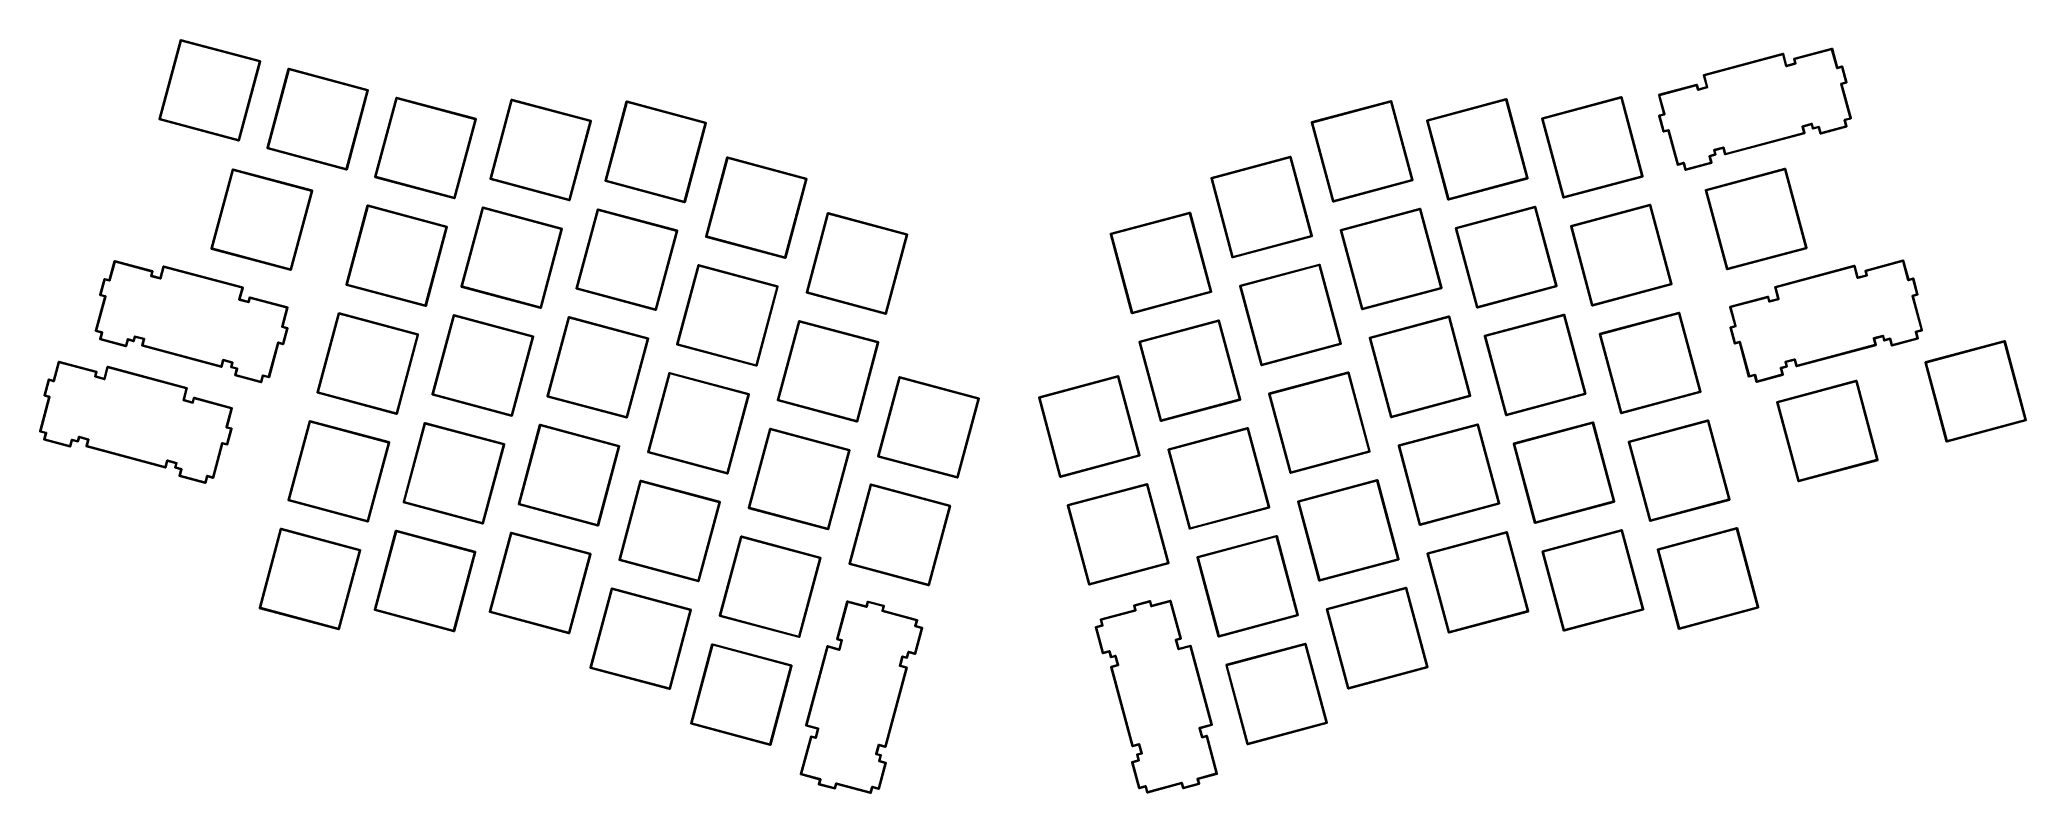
# Model space of a CAD drawing. Extents: x -13 to 326, y -133 to -5.
import ezdxf

# ---------------------------------------------------------------- set-up
doc = ezdxf.new("R2010")
doc.units = 0
doc.header["$MEASUREMENT"] = 0
doc.layers.add('BLACK', color=7, linetype='CONTINUOUS')

msp = doc.modelspace()

# ---------------------------------------------------------------- linework, layer by layer
at = {"layer": 'BLACK', "linetype": 'CONTINUOUS'}
for p, q in [((7.44186, -18.3495), (11.061, -4.8426)), ((11.1868, -4.96209), (7.61051, -18.3089)), ((11.061, -4.8426), (11.0628, -4.83606)), ((11.061, -4.8426), (11.061, -4.8426)), ((11.0628, -4.83606), (11.0666, -4.83052)), ((11.0666, -4.83052), (11.0695, -4.82438)), ((11.0695, -4.82438), (11.0743, -4.81959)), ((11.0743, -4.81959), (11.0782, -4.81405)), ((11.0782, -4.81405), (11.0837, -4.81017)), ((11.0837, -4.81017), (11.0885, -4.80538)), ((11.0885, -4.80538), (11.0946, -4.80252)), ((11.0946, -4.80252), (11.1002, -4.79864)), ((11.1002, -4.79864), (11.1067, -4.79688)), ((11.1067, -4.79688), (11.1129, -4.79402)), ((11.1129, -4.79402), (11.1196, -4.79343)), ((11.1196, -4.79343), (11.1261, -4.79168)), ((11.1261, -4.79168), (11.1329, -4.79227)), ((11.1329, -4.79227), (11.1396, -4.79168)), ((11.1396, -4.79168), (11.1462, -4.79343)), ((11.1462, -4.79343), (11.1462, -4.79343)), ((11.1462, -4.79343), (24.653, -8.41258)), ((24.5335, -8.53834), (11.1868, -4.96209)), ((286.378, -7.9955), (292.819, -6.26966)), ((292.778, -6.43832), (286.497, -8.12126)), ((293.641, -9.65878), (292.778, -6.43832)), ((292.819, -6.26966), (292.825, -6.26791)), ((292.819, -6.26966), (292.819, -6.26966)), ((292.825, -6.26791), (292.832, -6.2685)), ((292.832, -6.2685), (292.839, -6.26791)), ((292.839, -6.26791), (292.845, -6.26966)), ((292.845, -6.26966), (292.852, -6.27025)), ((292.852, -6.27025), (292.858, -6.27311)), ((292.858, -6.27311), (292.865, -6.27487)), ((292.865, -6.27487), (292.87, -6.27875)), ((292.87, -6.27875), (292.876, -6.28161)), ((292.876, -6.28161), (292.881, -6.2864)), ((292.881, -6.2864), (292.887, -6.29028)), ((292.887, -6.29028), (292.891, -6.29582)), ((292.891, -6.29582), (292.895, -6.30061)), ((292.895, -6.30061), (292.898, -6.30675)), ((292.898, -6.30675), (292.902, -6.31229)), ((292.902, -6.31229), (292.904, -6.31883)), ((292.904, -6.31883), (292.904, -6.31883)), ((292.904, -6.31883), (293.767, -9.53929)), ((20.9573, -21.8851), (24.5335, -8.53834)), ((24.7022, -8.49775), (21.083, -22.0046)), ((24.653, -8.41258), (24.653, -8.41259)), ((24.653, -8.41259), (24.6596, -8.41434)), ((24.6596, -8.41434), (24.6651, -8.41822)), ((24.6651, -8.41822), (24.6713, -8.42108)), ((24.6713, -8.42108), (24.676, -8.42587)), ((24.676, -8.42587), (24.6816, -8.42975)), ((24.6816, -8.42975), (24.6855, -8.43529)), ((24.6855, -8.43529), (24.6903, -8.44008)), ((24.6903, -8.44008), (24.6931, -8.44622)), ((24.6931, -8.44622), (24.697, -8.45176)), ((24.697, -8.45176), (24.6987, -8.4583)), ((24.6987, -8.4583), (24.7016, -8.46444)), ((24.7016, -8.46444), (24.7022, -8.47118)), ((24.7022, -8.47118), (24.704, -8.47772)), ((24.704, -8.49121), (24.7022, -8.49774)), ((24.7022, -8.49774), (24.7022, -8.49775)), ((24.704, -8.47772), (24.7034, -8.48447)), ((24.7034, -8.48447), (24.704, -8.49121)), ((25.8427, -23.28), (29.4619, -9.77311)), ((29.5877, -9.89259), (26.0114, -23.2394)), ((29.4619, -9.7731), (29.4636, -9.76656)), ((29.4619, -9.77311), (29.4619, -9.7731)), ((29.4636, -9.76656), (29.4675, -9.76103)), ((29.4675, -9.76103), (29.4704, -9.75488)), ((29.4704, -9.75488), (29.4752, -9.75009)), ((29.4752, -9.75009), (29.4791, -9.74455)), ((29.4791, -9.74455), (29.4846, -9.74067)), ((29.4846, -9.74067), (29.4894, -9.73588)), ((29.4894, -9.73588), (29.4955, -9.73302)), ((29.4955, -9.73302), (29.5011, -9.72914)), ((29.5011, -9.72914), (29.5076, -9.72739)), ((29.5076, -9.72739), (29.5137, -9.72453)), ((29.5137, -9.72453), (29.5205, -9.72394)), ((29.5205, -9.72394), (29.527, -9.72218)), ((29.527, -9.72218), (29.5338, -9.72277)), ((29.5338, -9.72277), (29.5405, -9.72218)), ((29.5405, -9.72218), (29.547, -9.72393)), ((29.547, -9.72393), (29.5471, -9.72394)), ((29.5471, -9.72394), (43.0539, -13.3431)), ((42.9344, -13.4688), (29.5877, -9.89259)), ((270.978, -10.7807), (284.485, -7.16153)), ((284.445, -7.33018), (271.098, -10.9064)), ((284.972, -9.29938), (284.445, -7.33018)), ((284.485, -7.16153), (284.492, -7.15978)), ((284.485, -7.16153), (284.485, -7.16153)), ((284.492, -7.15978), (284.498, -7.16037)), ((284.498, -7.16037), (284.505, -7.15978)), ((284.505, -7.15978), (284.512, -7.16153)), ((284.512, -7.16153), (284.518, -7.16212)), ((284.518, -7.16212), (284.525, -7.16498)), ((284.525, -7.16498), (284.531, -7.16673)), ((284.531, -7.16673), (284.537, -7.17061)), ((284.537, -7.17061), (284.543, -7.17347)), ((284.543, -7.17347), (284.548, -7.17827)), ((284.548, -7.17827), (284.553, -7.18215)), ((284.553, -7.18215), (284.557, -7.18769)), ((284.557, -7.18769), (284.562, -7.19248)), ((284.562, -7.19248), (284.565, -7.19862)), ((284.565, -7.19862), (284.569, -7.20416)), ((284.569, -7.20416), (284.57, -7.21069)), ((284.57, -7.21069), (284.57, -7.2107)), ((284.57, -7.2107), (285.098, -9.1799)), ((284.972, -9.29939), (284.972, -9.29938)), ((284.974, -9.30592), (284.972, -9.29939)), ((284.978, -9.31146), (284.974, -9.30592)), ((284.981, -9.3176), (284.978, -9.31146)), ((284.985, -9.3224), (284.981, -9.3176)), ((284.989, -9.32793), (284.985, -9.3224)), ((284.995, -9.33181), (284.989, -9.32793)), ((285, -9.3366), (284.995, -9.33181)), ((285.006, -9.33947), (285, -9.3366)), ((285.011, -9.34335), (285.006, -9.33947)), ((285.018, -9.3451), (285.011, -9.34335)), ((285.024, -9.34796), (285.018, -9.3451)), ((285.031, -9.34855), (285.024, -9.34796)), ((285.037, -9.3503), (285.031, -9.34855)), ((285.044, -9.34971), (285.037, -9.3503)), ((285.051, -9.3503), (285.044, -9.34971)), ((285.057, -9.34855), (285.051, -9.3503)), ((286.64, -8.92436), (285.057, -9.34855)), ((285.057, -9.34855), (285.057, -9.34855)), ((285.098, -9.1799), (286.521, -8.79861)), ((286.327, -8.06064), (286.329, -8.0541)), ((286.327, -8.06738), (286.327, -8.06064)), ((286.327, -8.07412), (286.327, -8.06738)), ((286.329, -8.08066), (286.327, -8.07412)), ((286.329, -8.04735), (286.332, -8.04122)), ((286.329, -8.0541), (286.329, -8.04735)), ((286.329, -8.08067), (286.329, -8.08066)), ((286.521, -8.79861), (286.329, -8.08067)), ((286.332, -8.04122), (286.334, -8.03468)), ((286.334, -8.03468), (286.338, -8.02914)), ((286.338, -8.02914), (286.341, -8.023)), ((286.341, -8.023), (286.345, -8.01821)), ((286.345, -8.01821), (286.349, -8.01267)), ((286.349, -8.01267), (286.355, -8.00879)), ((286.355, -8.00879), (286.36, -8.004)), ((286.36, -8.004), (286.366, -8.00114)), ((286.366, -8.00114), (286.371, -7.99726)), ((286.371, -7.99726), (286.378, -7.9955)), ((286.378, -7.9955), (286.378, -7.9955)), ((286.497, -8.12126), (286.69, -8.8392)), ((286.647, -8.92261), (286.64, -8.92436)), ((286.64, -8.92436), (286.64, -8.92436)), ((286.652, -8.91873), (286.647, -8.92261)), ((286.659, -8.91587), (286.652, -8.91873)), ((286.663, -8.91107), (286.659, -8.91587)), ((286.669, -8.9072), (286.663, -8.91107)), ((286.673, -8.90166), (286.669, -8.9072)), ((286.678, -8.89687), (286.673, -8.90166)), ((286.68, -8.89072), (286.678, -8.89687)), ((286.684, -8.88518), (286.68, -8.89072)), ((286.686, -8.87865), (286.684, -8.88518)), ((286.689, -8.87251), (286.686, -8.87865)), ((286.69, -8.86577), (286.689, -8.87251)), ((286.69, -8.8392), (286.69, -8.83921)), ((286.69, -8.83921), (286.691, -8.84574)), ((286.691, -8.85923), (286.69, -8.86577)), ((286.691, -8.84574), (286.691, -8.85249)), ((286.691, -8.85249), (286.691, -8.85923)), ((293.643, -9.66532), (293.641, -9.65878)), ((293.641, -9.65878), (293.641, -9.65878)), ((293.647, -9.67085), (293.643, -9.66532)), ((293.649, -9.677), (293.647, -9.67085)), ((293.654, -9.68179), (293.649, -9.677)), ((293.658, -9.68733), (293.654, -9.68179)), ((293.664, -9.69121), (293.658, -9.68733)), ((293.668, -9.696), (293.664, -9.69121)), ((293.675, -9.69886), (293.668, -9.696)), ((293.68, -9.70274), (293.675, -9.69886)), ((293.687, -9.70449), (293.68, -9.70274)), ((293.693, -9.70735), (293.687, -9.70449)), ((293.7, -9.70794), (293.693, -9.70735)), ((293.706, -9.7097), (293.7, -9.70794)), ((293.713, -9.70911), (293.706, -9.7097)), ((293.72, -9.7097), (293.713, -9.70911)), ((293.726, -9.70794), (293.72, -9.7097)), ((294.493, -9.50243), (293.726, -9.70794)), ((293.726, -9.70794), (293.726, -9.70794)), ((293.767, -9.53929), (294.534, -9.33377)), ((295.177, -12.054), (294.493, -9.50243)), ((294.534, -9.33377), (294.54, -9.33202)), ((294.534, -9.33377), (294.534, -9.33377)), ((294.54, -9.33202), (294.547, -9.33261)), ((294.547, -9.33261), (294.554, -9.33202)), ((294.554, -9.33202), (294.56, -9.33377)), ((294.56, -9.33377), (294.567, -9.33436)), ((294.567, -9.33436), (294.573, -9.33723)), ((294.573, -9.33723), (294.58, -9.33898)), ((294.58, -9.33898), (294.585, -9.34286)), ((294.585, -9.34286), (294.591, -9.34572)), ((294.591, -9.34572), (294.596, -9.35051)), ((294.596, -9.35051), (294.602, -9.35439)), ((294.602, -9.35439), (294.606, -9.35993)), ((294.606, -9.35993), (294.61, -9.36472)), ((294.61, -9.36472), (294.613, -9.37086)), ((294.613, -9.37086), (294.617, -9.3764)), ((294.617, -9.3764), (294.619, -9.38294)), ((294.619, -9.38294), (294.619, -9.38294)), ((294.619, -9.38294), (295.345, -12.0946)), ((39.3582, -26.8156), (42.9344, -13.4688)), ((43.1031, -13.4283), (39.4839, -26.9351)), ((43.0539, -13.3431), (43.0539, -13.3431)), ((43.0539, -13.3431), (43.0605, -13.3448)), ((43.0605, -13.3448), (43.066, -13.3487)), ((43.066, -13.3487), (43.0721, -13.3516)), ((43.0721, -13.3516), (43.0769, -13.3564)), ((43.0769, -13.3564), (43.0825, -13.3603)), ((43.0825, -13.3603), (43.0863, -13.3658)), ((43.0863, -13.3658), (43.0911, -13.3706)), ((43.0911, -13.3706), (43.094, -13.3767)), ((43.094, -13.3767), (43.0979, -13.3823)), ((43.0979, -13.3823), (43.0996, -13.3888)), ((43.0996, -13.3888), (43.1025, -13.3949)), ((43.1025, -13.3949), (43.1031, -13.4017)), ((43.1031, -13.4017), (43.1048, -13.4082)), ((43.1048, -13.4217), (43.1031, -13.4282)), ((43.1031, -13.4282), (43.1031, -13.4283)), ((43.1048, -13.4082), (43.1042, -13.415)), ((43.1042, -13.415), (43.1048, -13.4217)), ((263.315, -14.1751), (269.756, -12.4492)), ((269.716, -12.6179), (263.435, -14.3008)), ((269.908, -13.3358), (269.716, -12.6179)), ((269.756, -12.4492), (269.763, -12.4475)), ((269.756, -12.4492), (269.756, -12.4492)), ((269.763, -12.4475), (269.769, -12.4481)), ((269.769, -12.4481), (269.776, -12.4475)), ((269.776, -12.4475), (269.783, -12.4492)), ((269.783, -12.4492), (269.79, -12.4498)), ((269.79, -12.4498), (269.796, -12.4527)), ((269.796, -12.4527), (269.802, -12.4544)), ((269.802, -12.4544), (269.808, -12.4583)), ((269.808, -12.4583), (269.814, -12.4612)), ((269.814, -12.4612), (269.819, -12.466)), ((269.819, -12.466), (269.824, -12.4698)), ((269.824, -12.4698), (269.828, -12.4754)), ((269.828, -12.4754), (269.833, -12.4802)), ((269.833, -12.4802), (269.836, -12.4863)), ((269.836, -12.4863), (269.84, -12.4919)), ((269.84, -12.4919), (269.841, -12.4984)), ((269.841, -12.4984), (269.841, -12.4984)), ((269.841, -12.4984), (270.034, -13.2163)), ((269.91, -13.3424), (269.908, -13.3358)), ((269.908, -13.3358), (269.908, -13.3358)), ((269.914, -13.3479), (269.91, -13.3424)), ((269.916, -13.354), (269.914, -13.3479)), ((269.921, -13.3588), (269.916, -13.354)), ((269.925, -13.3644), (269.921, -13.3588)), ((269.931, -13.3683), (269.925, -13.3644)), ((269.935, -13.373), (269.931, -13.3683)), ((269.942, -13.3759), (269.935, -13.373)), ((269.947, -13.3798), (269.942, -13.3759)), ((269.954, -13.3815), (269.947, -13.3798)), ((269.96, -13.3844), (269.954, -13.3815)), ((269.967, -13.385), (269.96, -13.3844)), ((269.973, -13.3867), (269.967, -13.385)), ((269.98, -13.3861), (269.973, -13.3867)), ((269.987, -13.3867), (269.98, -13.3861)), ((269.993, -13.385), (269.987, -13.3867)), ((271.576, -12.9608), (269.993, -13.385)), ((269.993, -13.385), (269.993, -13.385)), ((270.034, -13.2163), (271.457, -12.835)), ((270.927, -10.8458), (270.929, -10.8393)), ((270.928, -10.8526), (270.927, -10.8458)), ((270.927, -10.8593), (270.928, -10.8526)), ((270.929, -10.8658), (270.927, -10.8593)), ((270.929, -10.8393), (270.93, -10.8325)), ((271.457, -12.835), (270.929, -10.8658)), ((270.929, -10.8658), (270.929, -10.8658)), ((270.93, -10.8325), (270.933, -10.8264)), ((270.933, -10.8264), (270.934, -10.8199)), ((270.934, -10.8199), (270.938, -10.8143)), ((270.938, -10.8143), (270.941, -10.8082)), ((270.941, -10.8082), (270.946, -10.8034)), ((270.946, -10.8034), (270.95, -10.7978)), ((270.95, -10.7978), (270.955, -10.794)), ((270.955, -10.794), (270.96, -10.7892)), ((270.96, -10.7892), (270.966, -10.7863)), ((270.966, -10.7863), (270.972, -10.7824)), ((270.972, -10.7824), (270.978, -10.7807)), ((270.978, -10.7807), (270.978, -10.7807)), ((271.098, -10.9064), (271.625, -12.8756)), ((271.583, -12.959), (271.576, -12.9608)), ((271.576, -12.9608), (271.576, -12.9608)), ((271.588, -12.9552), (271.583, -12.959)), ((271.594, -12.9523), (271.588, -12.9552)), ((271.599, -12.9475), (271.594, -12.9523)), ((271.605, -12.9436), (271.599, -12.9475)), ((271.609, -12.9381), (271.605, -12.9436)), ((271.613, -12.9333), (271.609, -12.9381)), ((271.616, -12.9272), (271.613, -12.9333)), ((271.62, -12.9216), (271.616, -12.9272)), ((271.622, -12.9151), (271.62, -12.9216)), ((271.625, -12.909), (271.622, -12.9151)), ((271.625, -12.8756), (271.625, -12.8756)), ((271.625, -12.8756), (271.627, -12.8822)), ((271.627, -12.8957), (271.625, -12.9022)), ((271.625, -12.9022), (271.625, -12.909)), ((271.627, -12.8822), (271.627, -12.8889)), ((271.627, -12.8889), (271.627, -12.8957)), ((294.359, -12.3247), (294.361, -12.3181)), ((294.359, -12.3314), (294.359, -12.3247)), ((294.359, -12.3382), (294.359, -12.3314)), ((294.361, -12.3447), (294.359, -12.3382)), ((294.361, -12.3114), (294.364, -12.3053)), ((294.361, -12.3181), (294.361, -12.3114)), ((295.92, -18.1658), (294.361, -12.3447)), ((294.361, -12.3447), (294.361, -12.3447)), ((294.364, -12.3053), (294.366, -12.2987)), ((294.366, -12.2987), (294.37, -12.2932)), ((294.37, -12.2932), (294.373, -12.287)), ((294.373, -12.287), (294.377, -12.2822)), ((294.377, -12.2822), (294.381, -12.2767)), ((294.381, -12.2767), (294.387, -12.2728)), ((294.387, -12.2728), (294.392, -12.268)), ((294.392, -12.268), (294.398, -12.2652)), ((294.398, -12.2652), (294.403, -12.2613)), ((294.403, -12.2613), (294.41, -12.2595)), ((294.41, -12.2595), (295.177, -12.054)), ((294.41, -12.2595), (294.41, -12.2595)), ((295.296, -12.1798), (294.529, -12.3853)), ((294.529, -12.3853), (296.089, -18.2064)), ((295.303, -12.178), (295.296, -12.1798)), ((295.296, -12.1798), (295.296, -12.1798)), ((295.308, -12.1741), (295.303, -12.178)), ((295.315, -12.1713), (295.308, -12.1741)), ((295.319, -12.1665), (295.315, -12.1713)), ((295.325, -12.1626), (295.319, -12.1665)), ((295.329, -12.1571), (295.325, -12.1626)), ((295.334, -12.1523), (295.329, -12.1571)), ((295.336, -12.1461), (295.334, -12.1523)), ((295.34, -12.1406), (295.336, -12.1461)), ((295.342, -12.1341), (295.34, -12.1406)), ((295.345, -12.1279), (295.342, -12.1341)), ((295.345, -12.0946), (295.345, -12.0946)), ((295.345, -12.0946), (295.347, -12.1012)), ((295.347, -12.1146), (295.345, -12.1212)), ((295.345, -12.1212), (295.345, -12.1279)), ((295.347, -12.1012), (295.347, -12.1079)), ((295.347, -12.1079), (295.347, -12.1146)), ((44.2436, -28.2105), (47.8628, -14.7036)), ((47.9885, -14.8231), (44.4123, -28.1699)), ((47.8628, -14.7036), (47.8645, -14.6971)), ((47.8628, -14.7036), (47.8628, -14.7036)), ((47.8645, -14.6971), (47.8684, -14.6915)), ((47.8684, -14.6915), (47.8713, -14.6854)), ((47.8713, -14.6854), (47.8761, -14.6806)), ((47.8761, -14.6806), (47.88, -14.6751)), ((47.88, -14.6751), (47.8855, -14.6712)), ((47.8855, -14.6712), (47.8903, -14.6664)), ((47.8903, -14.6664), (47.8964, -14.6635)), ((47.8964, -14.6635), (47.902, -14.6596)), ((47.902, -14.6596), (47.9085, -14.6579)), ((47.9085, -14.6579), (47.9146, -14.655)), ((47.9146, -14.655), (47.9214, -14.6544)), ((47.9214, -14.6544), (47.9279, -14.6527)), ((47.9279, -14.6527), (47.9347, -14.6533)), ((47.9347, -14.6533), (47.9414, -14.6527)), ((47.9414, -14.6527), (47.9479, -14.6544)), ((47.9479, -14.6544), (47.9479, -14.6544)), ((47.9479, -14.6544), (61.4548, -18.2736)), ((61.3353, -18.3993), (47.9885, -14.8231)), ((63.8771, -28.5407), (67.4963, -15.0339)), ((67.6221, -15.1534), (64.0458, -28.5002)), ((67.4963, -15.0339), (67.498, -15.0273)), ((67.4963, -15.0339), (67.4963, -15.0339)), ((67.498, -15.0273), (67.5019, -15.0218)), ((67.5019, -15.0218), (67.5048, -15.0157)), ((67.5048, -15.0157), (67.5096, -15.0109)), ((67.5096, -15.0109), (67.5135, -15.0053)), ((67.5135, -15.0053), (67.519, -15.0015)), ((67.519, -15.0015), (67.5238, -14.9967)), ((67.5238, -14.9967), (67.5299, -14.9938)), ((67.5299, -14.9938), (67.5355, -14.9899)), ((67.5355, -14.9899), (67.542, -14.9882)), ((67.542, -14.9882), (67.5481, -14.9853)), ((67.5481, -14.9853), (67.5549, -14.9847)), ((67.5549, -14.9847), (67.5614, -14.983)), ((67.5614, -14.983), (67.5682, -14.9836)), ((67.5682, -14.9836), (67.5749, -14.983)), ((67.5749, -14.983), (67.5814, -14.9847)), ((67.5814, -14.9847), (67.5815, -14.9847)), ((67.5815, -14.9847), (81.0883, -18.6039)), ((80.9688, -18.7296), (67.6221, -15.1534)), ((83.5107, -28.871), (87.1298, -15.3642)), ((87.2556, -15.4837), (83.6793, -28.8304)), ((87.1298, -15.3642), (87.1316, -15.3576)), ((87.1298, -15.3642), (87.1298, -15.3642)), ((87.1316, -15.3576), (87.1354, -15.3521)), ((87.1354, -15.3521), (87.1383, -15.3459)), ((87.1383, -15.3459), (87.1431, -15.3412)), ((87.1431, -15.3412), (87.147, -15.3356)), ((87.147, -15.3356), (87.1525, -15.3317)), ((87.1525, -15.3317), (87.1573, -15.3269)), ((87.1573, -15.3269), (87.1634, -15.3241)), ((87.1634, -15.3241), (87.169, -15.3202)), ((87.169, -15.3202), (87.1755, -15.3185)), ((87.1755, -15.3185), (87.1817, -15.3156)), ((87.1817, -15.3156), (87.1884, -15.315)), ((87.1884, -15.315), (87.1949, -15.3132)), ((87.1949, -15.3132), (87.2017, -15.3138)), ((87.2017, -15.3138), (87.2084, -15.3133)), ((87.2084, -15.3133), (87.215, -15.315)), ((87.215, -15.315), (87.215, -15.315)), ((87.215, -15.315), (100.722, -18.9342)), ((100.602, -19.0599), (87.2556, -15.4837)), ((204.11, -18.837), (217.617, -15.2178)), ((217.576, -15.3865), (204.229, -18.9628)), ((221.152, -28.7333), (217.576, -15.3865)), ((217.617, -15.2178), (217.623, -15.2161)), ((217.617, -15.2178), (217.617, -15.2178)), ((217.623, -15.2161), (217.63, -15.2167)), ((217.63, -15.2167), (217.637, -15.2161)), ((217.637, -15.2161), (217.643, -15.2178)), ((217.643, -15.2178), (217.65, -15.2184)), ((217.65, -15.2184), (217.656, -15.2213)), ((217.656, -15.2213), (217.663, -15.223)), ((217.663, -15.223), (217.668, -15.2269)), ((217.668, -15.2269), (217.674, -15.2298)), ((217.674, -15.2298), (217.679, -15.2346)), ((217.679, -15.2346), (217.685, -15.2385)), ((217.685, -15.2385), (217.689, -15.244)), ((217.689, -15.244), (217.693, -15.2488)), ((217.693, -15.2488), (217.696, -15.2549)), ((217.696, -15.2549), (217.7, -15.2605)), ((217.7, -15.2605), (217.702, -15.267)), ((217.702, -15.267), (217.702, -15.267)), ((217.702, -15.267), (221.321, -28.7739)), ((223.743, -18.5067), (237.25, -14.8876)), ((237.21, -15.0562), (223.863, -18.6325)), ((240.786, -28.403), (237.21, -15.0562)), ((237.25, -14.8876), (237.257, -14.8858)), ((237.25, -14.8876), (237.25, -14.8876)), ((237.257, -14.8858), (237.264, -14.8864)), ((237.264, -14.8864), (237.27, -14.8858)), ((237.27, -14.8858), (237.277, -14.8876)), ((237.277, -14.8876), (237.284, -14.8882)), ((237.284, -14.8882), (237.29, -14.891)), ((237.29, -14.891), (237.296, -14.8928)), ((237.296, -14.8928), (237.302, -14.8966)), ((237.302, -14.8966), (237.308, -14.8995)), ((237.308, -14.8995), (237.313, -14.9043)), ((237.313, -14.9043), (237.318, -14.9082)), ((237.318, -14.9082), (237.322, -14.9137)), ((237.322, -14.9137), (237.327, -14.9185)), ((237.327, -14.9185), (237.33, -14.9247)), ((237.33, -14.9247), (237.334, -14.9302)), ((237.334, -14.9302), (237.335, -14.9367)), ((237.335, -14.9367), (237.335, -14.9367)), ((237.335, -14.9367), (240.955, -28.4436)), ((243.377, -18.1764), (256.884, -14.5573)), ((256.843, -14.7259), (243.496, -18.3022)), ((260.419, -28.0727), (256.843, -14.7259)), ((256.884, -14.5573), (256.89, -14.5555)), ((256.884, -14.5573), (256.884, -14.5573)), ((256.89, -14.5555), (256.897, -14.5561)), ((256.897, -14.5561), (256.904, -14.5555)), ((256.904, -14.5555), (256.91, -14.5573)), ((256.91, -14.5573), (256.917, -14.5579)), ((256.917, -14.5579), (256.923, -14.5607)), ((256.923, -14.5607), (256.93, -14.5625)), ((256.93, -14.5625), (256.935, -14.5664)), ((256.935, -14.5664), (256.941, -14.5692)), ((256.941, -14.5692), (256.946, -14.574)), ((256.946, -14.574), (256.952, -14.5779)), ((256.952, -14.5779), (256.956, -14.5834)), ((256.956, -14.5834), (256.96, -14.5882)), ((256.96, -14.5882), (256.963, -14.5944)), ((256.963, -14.5944), (256.967, -14.5999)), ((256.967, -14.5999), (256.969, -14.6064)), ((256.969, -14.6064), (256.969, -14.6064)), ((256.969, -14.6064), (260.588, -28.1133)), ((263.264, -14.2402), (263.266, -14.2337)), ((263.265, -14.2469), (263.264, -14.2402)), ((263.264, -14.2537), (263.265, -14.2469)), ((263.266, -14.2602), (263.264, -14.2537)), ((263.266, -14.2337), (263.267, -14.2269)), ((264.129, -17.4807), (263.266, -14.2602)), ((263.266, -14.2602), (263.266, -14.2602)), ((263.267, -14.2269), (263.27, -14.2208)), ((263.27, -14.2208), (263.271, -14.2142)), ((263.271, -14.2142), (263.275, -14.2087)), ((263.275, -14.2087), (263.278, -14.2026)), ((263.278, -14.2026), (263.283, -14.1978)), ((263.283, -14.1978), (263.287, -14.1922)), ((263.287, -14.1922), (263.292, -14.1884)), ((263.292, -14.1884), (263.297, -14.1836)), ((263.297, -14.1836), (263.303, -14.1807)), ((263.303, -14.1807), (263.309, -14.1768)), ((263.309, -14.1768), (263.315, -14.1751)), ((263.315, -14.1751), (263.315, -14.1751)), ((263.435, -14.3008), (264.298, -17.5213)), ((7.44011, -18.356), (7.44186, -18.3495)), ((7.4407, -18.3627), (7.44011, -18.356)), ((7.44011, -18.3695), (7.4407, -18.3627)), ((7.44186, -18.376), (7.44011, -18.3695)), ((7.44186, -18.3495), (7.44186, -18.3495)), ((7.44245, -18.3828), (7.44186, -18.376)), ((7.44531, -18.3889), (7.44245, -18.3828)), ((7.44706, -18.3954), (7.44531, -18.3889)), ((7.45094, -18.401), (7.44706, -18.3954)), ((7.4538, -18.4071), (7.45094, -18.401)), ((7.45859, -18.4119), (7.4538, -18.4071)), ((7.46247, -18.4175), (7.45859, -18.4119)), ((7.46802, -18.4213), (7.46247, -18.4175)), ((7.47281, -18.4261), (7.46802, -18.4213)), ((7.47894, -18.429), (7.47281, -18.4261)), ((7.48449, -18.4329), (7.47894, -18.429)), ((7.49103, -18.4346), (7.48449, -18.4329)), ((20.9979, -22.0538), (7.49103, -18.4346)), ((7.49103, -18.4346), (7.49103, -18.4346)), ((7.61051, -18.3089), (20.9573, -21.8851)), ((57.7591, -31.7461), (61.3353, -18.3993)), ((61.504, -18.3588), (57.8848, -31.8656)), ((61.4548, -18.2736), (61.4548, -18.2736)), ((61.4548, -18.2736), (61.4613, -18.2753)), ((61.4613, -18.2753), (61.4669, -18.2792)), ((61.4669, -18.2792), (61.473, -18.2821)), ((61.473, -18.2821), (61.4778, -18.2869)), ((61.4778, -18.2869), (61.4834, -18.2908)), ((61.4834, -18.2908), (61.4872, -18.2963)), ((61.4872, -18.2963), (61.492, -18.3011)), ((61.492, -18.3011), (61.4949, -18.3072)), ((61.4949, -18.3072), (61.4988, -18.3128)), ((61.4988, -18.3128), (61.5005, -18.3193)), ((61.5005, -18.3193), (61.5034, -18.3254)), ((61.5034, -18.3254), (61.504, -18.3322)), ((61.504, -18.3322), (61.5057, -18.3387)), ((61.5057, -18.3522), (61.504, -18.3587)), ((61.504, -18.3587), (61.504, -18.3588)), ((61.5057, -18.3387), (61.5051, -18.3455)), ((61.5051, -18.3455), (61.5057, -18.3522)), ((77.3926, -32.0764), (80.9688, -18.7296)), ((81.1375, -18.689), (77.5183, -32.1959)), ((81.0883, -18.6039), (81.0883, -18.6039)), ((81.0883, -18.6039), (81.0949, -18.6056)), ((81.0949, -18.6056), (81.1004, -18.6095)), ((81.1004, -18.6095), (81.1065, -18.6124)), ((81.1065, -18.6124), (81.1113, -18.6172)), ((81.1113, -18.6172), (81.1169, -18.621)), ((81.1169, -18.621), (81.1208, -18.6266)), ((81.1208, -18.6266), (81.1255, -18.6314)), ((81.1255, -18.6314), (81.1284, -18.6375)), ((81.1284, -18.6375), (81.1323, -18.643)), ((81.1323, -18.643), (81.134, -18.6496)), ((81.134, -18.6496), (81.1369, -18.6557)), ((81.1369, -18.6557), (81.1375, -18.6625)), ((81.1375, -18.6625), (81.1392, -18.669)), ((81.1392, -18.6825), (81.1375, -18.689)), ((81.1375, -18.689), (81.1375, -18.689)), ((81.1392, -18.669), (81.1386, -18.6758)), ((81.1386, -18.6758), (81.1392, -18.6825)), ((97.0261, -32.4067), (100.602, -19.0599)), ((100.771, -19.0193), (97.1518, -32.5262)), ((100.722, -18.9342), (100.722, -18.9342)), ((100.722, -18.9342), (100.728, -18.9359)), ((100.728, -18.9359), (100.734, -18.9398)), ((100.734, -18.9398), (100.74, -18.9426)), ((100.74, -18.9426), (100.745, -18.9474)), ((100.745, -18.9474), (100.75, -18.9513)), ((100.75, -18.9513), (100.754, -18.9569)), ((100.754, -18.9569), (100.759, -18.9616)), ((100.759, -18.9616), (100.762, -18.9678)), ((100.762, -18.9678), (100.766, -18.9733)), ((100.766, -18.9733), (100.768, -18.9799)), ((100.768, -18.9799), (100.77, -18.986)), ((100.77, -18.986), (100.771, -18.9927)), ((100.771, -18.9927), (100.773, -18.9993)), ((100.773, -19.0128), (100.771, -19.0193)), ((100.771, -19.0193), (100.771, -19.0193)), ((100.773, -18.9993), (100.772, -19.006)), ((100.772, -19.006), (100.773, -19.0128)), ((204.059, -18.9021), (204.061, -18.8956)), ((204.06, -18.9089), (204.059, -18.9021)), ((204.059, -18.9156), (204.06, -18.9089)), ((204.061, -18.9222), (204.059, -18.9156)), ((204.061, -18.8888), (204.064, -18.8827)), ((204.061, -18.8956), (204.061, -18.8888)), ((207.68, -32.429), (204.061, -18.9222)), ((204.061, -18.9222), (204.061, -18.9222)), ((204.064, -18.8827), (204.066, -18.8762)), ((204.066, -18.8762), (204.07, -18.8706)), ((204.07, -18.8706), (204.073, -18.8645)), ((204.073, -18.8645), (204.077, -18.8597)), ((204.077, -18.8597), (204.081, -18.8542)), ((204.081, -18.8542), (204.087, -18.8503)), ((204.087, -18.8503), (204.092, -18.8455)), ((204.092, -18.8455), (204.098, -18.8426)), ((204.098, -18.8426), (204.103, -18.8387)), ((204.103, -18.8387), (204.11, -18.837)), ((204.11, -18.837), (204.11, -18.837)), ((204.229, -18.9628), (207.806, -32.3095)), ((223.692, -18.5718), (223.694, -18.5653)), ((223.693, -18.5786), (223.692, -18.5718)), ((223.692, -18.5853), (223.693, -18.5786)), ((223.694, -18.5919), (223.692, -18.5853)), ((223.694, -18.5653), (223.695, -18.5586)), ((227.313, -32.0987), (223.694, -18.5919)), ((223.694, -18.5919), (223.694, -18.5919)), ((223.695, -18.5586), (223.698, -18.5524)), ((223.698, -18.5524), (223.699, -18.5459)), ((223.699, -18.5459), (223.703, -18.5404)), ((223.703, -18.5404), (223.706, -18.5342)), ((223.706, -18.5342), (223.711, -18.5294)), ((223.711, -18.5294), (223.715, -18.5239)), ((223.715, -18.5239), (223.72, -18.52)), ((223.72, -18.52), (223.725, -18.5152)), ((223.725, -18.5152), (223.731, -18.5123)), ((223.731, -18.5123), (223.737, -18.5085)), ((223.737, -18.5085), (223.743, -18.5067)), ((223.743, -18.5067), (223.743, -18.5067)), ((223.863, -18.6325), (227.439, -31.9793)), ((243.326, -18.2416), (243.328, -18.235)), ((243.327, -18.2483), (243.326, -18.2416)), ((243.326, -18.2551), (243.327, -18.2483)), ((243.328, -18.2616), (243.326, -18.2551)), ((243.328, -18.2283), (243.331, -18.2221)), ((243.328, -18.235), (243.328, -18.2283)), ((246.947, -31.7685), (243.328, -18.2616)), ((243.328, -18.2616), (243.328, -18.2616)), ((243.331, -18.2221), (243.333, -18.2156)), ((243.333, -18.2156), (243.337, -18.2101)), ((243.337, -18.2101), (243.34, -18.2039)), ((243.34, -18.2039), (243.344, -18.1991)), ((243.344, -18.1991), (243.348, -18.1936)), ((243.348, -18.1936), (243.354, -18.1897)), ((243.354, -18.1897), (243.359, -18.1849)), ((243.359, -18.1849), (243.365, -18.1821)), ((243.365, -18.1821), (243.37, -18.1782)), ((243.37, -18.1782), (243.377, -18.1764)), ((243.377, -18.1764), (243.377, -18.1764)), ((243.496, -18.3022), (247.073, -31.649)), ((263.311, -17.7513), (263.313, -17.7448)), ((263.312, -17.7581), (263.311, -17.7513)), ((263.311, -17.7648), (263.312, -17.7581)), ((263.313, -17.7714), (263.311, -17.7648)), ((263.313, -17.7381), (263.316, -17.7319)), ((263.313, -17.7448), (263.313, -17.7381)), ((264.039, -20.483), (263.313, -17.7714)), ((263.313, -17.7714), (263.313, -17.7714)), ((263.316, -17.7319), (263.318, -17.7254)), ((263.318, -17.7254), (263.322, -17.7198)), ((263.322, -17.7198), (263.325, -17.7137)), ((263.325, -17.7137), (263.33, -17.7089)), ((263.33, -17.7089), (263.333, -17.7034)), ((263.333, -17.7034), (263.339, -17.6995)), ((263.339, -17.6995), (263.344, -17.6947)), ((263.344, -17.6947), (263.35, -17.6918)), ((263.35, -17.6918), (263.355, -17.688)), ((263.355, -17.688), (263.362, -17.6862)), ((263.362, -17.6862), (264.129, -17.4807)), ((263.362, -17.6862), (263.362, -17.6862)), ((264.249, -17.6064), (263.482, -17.812)), ((263.482, -17.812), (264.165, -20.3636)), ((264.892, -20.3267), (264.125, -20.5322)), ((264.165, -20.3636), (264.932, -20.158)), ((264.255, -17.6047), (264.249, -17.6064)), ((264.249, -17.6064), (264.249, -17.6064)), ((264.261, -17.6008), (264.255, -17.6047)), ((264.267, -17.598), (264.261, -17.6008)), ((264.272, -17.5932), (264.267, -17.598)), ((264.277, -17.5893), (264.272, -17.5932)), ((264.281, -17.5837), (264.277, -17.5893)), ((264.286, -17.579), (264.281, -17.5837)), ((264.289, -17.5728), (264.286, -17.579)), ((264.292, -17.5673), (264.289, -17.5728)), ((264.294, -17.5607), (264.292, -17.5673)), ((264.297, -17.5546), (264.294, -17.5607)), ((264.298, -17.5479), (264.297, -17.5546)), ((264.298, -17.5213), (264.298, -17.5213)), ((264.298, -17.5213), (264.299, -17.5278)), ((264.299, -17.5413), (264.298, -17.5479)), ((264.299, -17.5278), (264.299, -17.5346)), ((264.299, -17.5346), (264.299, -17.5413)), ((266.451, -26.1478), (264.892, -20.3267)), ((264.932, -20.158), (264.939, -20.1563)), ((264.932, -20.158), (264.932, -20.158)), ((264.939, -20.1563), (264.945, -20.1569)), ((264.945, -20.1569), (264.952, -20.1563)), ((264.952, -20.1563), (264.959, -20.158)), ((264.959, -20.158), (264.966, -20.1586)), ((264.966, -20.1586), (264.972, -20.1615)), ((264.972, -20.1615), (264.978, -20.1632)), ((264.978, -20.1632), (264.984, -20.1671)), ((264.984, -20.1671), (264.99, -20.17)), ((264.99, -20.17), (264.995, -20.1748)), ((264.995, -20.1748), (265, -20.1787)), ((265, -20.1787), (265.004, -20.1842)), ((265.004, -20.1842), (265.009, -20.189)), ((265.009, -20.189), (265.012, -20.1951)), ((265.012, -20.1951), (265.016, -20.2007)), ((265.016, -20.2007), (265.017, -20.2072)), ((265.017, -20.2072), (265.017, -20.2072)), ((265.017, -20.2072), (266.577, -26.0283)), ((287.735, -19.5955), (287.736, -19.589)), ((287.735, -19.6023), (287.735, -19.5955)), ((287.735, -19.609), (287.735, -19.6023)), ((287.736, -19.6155), (287.735, -19.609)), ((287.736, -19.589), (287.737, -19.5822)), ((288.021, -20.677), (287.736, -19.6155)), ((287.736, -19.6155), (287.736, -19.6155)), ((287.737, -19.5822), (287.74, -19.5761)), ((287.74, -19.5761), (287.742, -19.5696)), ((287.742, -19.5696), (287.745, -19.564)), ((287.745, -19.564), (287.748, -19.5579)), ((287.748, -19.5579), (287.753, -19.5531)), ((287.753, -19.5531), (287.757, -19.5475)), ((287.757, -19.5475), (287.763, -19.5437)), ((287.763, -19.5437), (287.767, -19.5389)), ((287.767, -19.5389), (287.773, -19.536)), ((287.773, -19.536), (287.779, -19.5321)), ((287.779, -19.5321), (287.786, -19.5304)), ((287.786, -19.5304), (289.369, -19.1062)), ((287.786, -19.5304), (287.786, -19.5304)), ((289.328, -19.2748), (287.905, -19.6561)), ((287.905, -19.6561), (288.189, -20.7176)), ((289.514, -19.9682), (289.328, -19.2748)), ((289.369, -19.1062), (289.375, -19.1044)), ((289.369, -19.1062), (289.369, -19.1062)), ((289.375, -19.1044), (289.382, -19.105)), ((289.382, -19.105), (289.389, -19.1044)), ((289.389, -19.1044), (289.395, -19.1062)), ((289.395, -19.1062), (289.402, -19.1068)), ((289.402, -19.1068), (289.408, -19.1096)), ((289.408, -19.1096), (289.415, -19.1114)), ((289.415, -19.1114), (289.42, -19.1153)), ((289.42, -19.1153), (289.426, -19.1181)), ((289.426, -19.1181), (289.431, -19.1229)), ((289.431, -19.1229), (289.437, -19.1268)), ((289.437, -19.1268), (289.441, -19.1323)), ((289.441, -19.1323), (289.445, -19.1371)), ((289.445, -19.1371), (289.448, -19.1433)), ((289.448, -19.1433), (289.452, -19.1488)), ((289.452, -19.1488), (289.454, -19.1554)), ((289.454, -19.1554), (289.454, -19.1554)), ((289.454, -19.1554), (289.64, -19.8488)), ((289.514, -19.9683), (289.514, -19.9682)), ((289.516, -19.9748), (289.514, -19.9683)), ((289.519, -19.9803), (289.516, -19.9748)), ((289.522, -19.9865), (289.519, -19.9803)), ((289.527, -19.9913), (289.522, -19.9865)), ((289.531, -19.9968), (289.527, -19.9913)), ((289.537, -20.0007), (289.531, -19.9968)), ((289.541, -20.0055), (289.537, -20.0007)), ((289.547, -20.0083), (289.541, -20.0055)), ((289.553, -20.0122), (289.547, -20.0083)), ((289.56, -20.014), (289.553, -20.0122)), ((289.566, -20.0168), (289.56, -20.014)), ((289.572, -20.0174), (289.566, -20.0168)), ((289.579, -20.0192), (289.572, -20.0174)), ((289.586, -20.0186), (289.579, -20.0192)), ((289.592, -20.0192), (289.586, -20.0186)), ((289.599, -20.0174), (289.592, -20.0192)), ((290.538, -19.7659), (289.599, -20.0174)), ((289.599, -20.0174), (289.599, -20.0174)), ((289.64, -19.8488), (290.578, -19.5972)), ((290.822, -20.8273), (290.538, -19.7659)), ((290.578, -19.5972), (290.585, -19.5955)), ((290.578, -19.5972), (290.578, -19.5972)), ((290.585, -19.5955), (290.592, -19.5961)), ((290.592, -19.5961), (290.598, -19.5955)), ((290.598, -19.5955), (290.605, -19.5972)), ((290.605, -19.5972), (290.612, -19.5978)), ((290.612, -19.5978), (290.618, -19.6007)), ((290.618, -19.6007), (290.624, -19.6024)), ((290.624, -19.6024), (290.63, -19.6063)), ((290.63, -19.6063), (290.636, -19.6092)), ((290.636, -19.6092), (290.641, -19.614)), ((290.641, -19.614), (290.646, -19.6178)), ((290.646, -19.6178), (290.65, -19.6234)), ((290.65, -19.6234), (290.655, -19.6282)), ((290.655, -19.6282), (290.658, -19.6343)), ((290.658, -19.6343), (290.662, -19.6399)), ((290.662, -19.6399), (290.663, -19.6464)), ((290.663, -19.6464), (290.663, -19.6464)), ((290.663, -19.6464), (290.948, -20.7078)), ((295.336, -19.6897), (290.907, -20.8765)), ((290.948, -20.7078), (295.217, -19.5639)), ((294.931, -18.4825), (294.933, -18.476)), ((294.931, -18.4892), (294.931, -18.4825)), ((294.931, -18.496), (294.931, -18.4892)), ((294.933, -18.5025), (294.931, -18.496)), ((294.933, -18.4692), (294.936, -18.4631)), ((294.933, -18.476), (294.933, -18.4692)), ((295.217, -19.5639), (294.933, -18.5025)), ((294.933, -18.5025), (294.933, -18.5025)), ((294.936, -18.4631), (294.938, -18.4565)), ((294.938, -18.4565), (294.942, -18.451)), ((294.942, -18.451), (294.944, -18.4449)), ((294.944, -18.4449), (294.949, -18.4401)), ((294.949, -18.4401), (294.953, -18.4345)), ((294.953, -18.4345), (294.959, -18.4306)), ((294.959, -18.4306), (294.963, -18.4259)), ((294.963, -18.4259), (294.97, -18.423)), ((294.97, -18.423), (294.975, -18.4191)), ((294.975, -18.4191), (294.982, -18.4174)), ((294.982, -18.4174), (295.92, -18.1658)), ((294.982, -18.4174), (294.982, -18.4174)), ((296.04, -18.2916), (295.101, -18.5431)), ((295.101, -18.5431), (295.386, -19.6045)), ((295.343, -19.6879), (295.336, -19.6897)), ((295.336, -19.6897), (295.336, -19.6897)), ((295.348, -19.6841), (295.343, -19.6879)), ((295.355, -19.6812), (295.348, -19.6841)), ((295.359, -19.6764), (295.355, -19.6812)), ((295.365, -19.6725), (295.359, -19.6764)), ((295.369, -19.667), (295.365, -19.6725)), ((295.374, -19.6622), (295.369, -19.667)), ((295.376, -19.6561), (295.374, -19.6622)), ((295.38, -19.6505), (295.376, -19.6561)), ((295.382, -19.644), (295.38, -19.6505)), ((295.385, -19.6378), (295.382, -19.644)), ((295.386, -19.6311), (295.385, -19.6378)), ((295.386, -19.6045), (295.386, -19.6045)), ((295.386, -19.6045), (295.387, -19.6111)), ((295.387, -19.6246), (295.386, -19.6311)), ((295.387, -19.6111), (295.387, -19.6178)), ((295.387, -19.6178), (295.387, -19.6246)), ((296.046, -18.2898), (296.04, -18.2916)), ((296.04, -18.2916), (296.04, -18.2916)), ((296.052, -18.2859), (296.046, -18.2898)), ((296.058, -18.2831), (296.052, -18.2859)), ((296.063, -18.2783), (296.058, -18.2831)), ((296.068, -18.2744), (296.063, -18.2783)), ((296.072, -18.2689), (296.068, -18.2744)), ((296.077, -18.2641), (296.072, -18.2689)), ((296.08, -18.2579), (296.077, -18.2641)), ((296.084, -18.2524), (296.08, -18.2579)), ((296.086, -18.2459), (296.084, -18.2524)), ((296.088, -18.2397), (296.086, -18.2459)), ((296.089, -18.233), (296.088, -18.2397)), ((296.089, -18.2064), (296.089, -18.2064)), ((296.089, -18.2064), (296.091, -18.213)), ((296.091, -18.2264), (296.089, -18.233)), ((296.091, -18.213), (296.09, -18.2197)), ((296.09, -18.2197), (296.091, -18.2264)), ((21.0044, -22.0555), (20.9979, -22.0538)), ((20.9979, -22.0538), (20.9979, -22.0538)), ((21.0112, -22.0549), (21.0044, -22.0555)), ((21.0179, -22.0555), (21.0112, -22.0549)), ((21.0245, -22.0538), (21.0179, -22.0555)), ((21.0312, -22.0532), (21.0245, -22.0538)), ((21.0373, -22.0503), (21.0312, -22.0532)), ((21.0439, -22.0486), (21.0373, -22.0503)), ((21.0494, -22.0447), (21.0439, -22.0486)), ((21.0556, -22.0418), (21.0494, -22.0447)), ((21.0603, -22.037), (21.0556, -22.0418)), ((21.0659, -22.0332), (21.0603, -22.037)), ((21.0698, -22.0276), (21.0659, -22.0332)), ((21.0746, -22.0228), (21.0698, -22.0276)), ((21.0774, -22.0167), (21.0746, -22.0228)), ((21.0813, -22.0111), (21.0774, -22.0167)), ((21.083, -22.0046), (21.0813, -22.0111)), ((21.083, -22.0046), (21.083, -22.0046)), ((25.841, -23.2865), (25.8427, -23.28)), ((25.8416, -23.2932), (25.841, -23.2865)), ((25.841, -23.3), (25.8416, -23.2932)), ((25.8427, -23.3065), (25.841, -23.3)), ((25.8427, -23.28), (25.8427, -23.28)), ((25.8433, -23.3133), (25.8427, -23.3065)), ((25.8462, -23.3194), (25.8433, -23.3133)), ((25.8479, -23.3259), (25.8462, -23.3194)), ((25.8518, -23.3315), (25.8479, -23.3259)), ((25.8547, -23.3376), (25.8518, -23.3315)), ((25.8595, -23.3424), (25.8547, -23.3376)), ((25.8634, -23.348), (25.8595, -23.3424)), ((25.8689, -23.3518), (25.8634, -23.348)), ((25.8737, -23.3566), (25.8689, -23.3518)), ((25.8798, -23.3595), (25.8737, -23.3566)), ((25.8854, -23.3634), (25.8798, -23.3595)), ((25.8919, -23.3651), (25.8854, -23.3634)), ((39.3988, -26.9843), (25.8919, -23.3651)), ((25.8919, -23.3651), (25.8919, -23.3651)), ((26.0114, -23.2394), (39.3582, -26.8156)), ((264.041, -20.4896), (264.039, -20.483)), ((264.039, -20.483), (264.039, -20.483)), ((264.045, -20.4951), (264.041, -20.4896)), ((264.048, -20.5013), (264.045, -20.4951)), ((264.053, -20.5061), (264.048, -20.5013)), ((264.057, -20.5116), (264.053, -20.5061)), ((264.062, -20.5155), (264.057, -20.5116)), ((264.067, -20.5203), (264.062, -20.5155)), ((264.073, -20.5231), (264.067, -20.5203)), ((264.079, -20.527), (264.073, -20.5231)), ((264.085, -20.5288), (264.079, -20.527)), ((264.091, -20.5316), (264.085, -20.5288)), ((264.098, -20.5322), (264.091, -20.5316)), ((264.105, -20.534), (264.098, -20.5322)), ((264.111, -20.5334), (264.105, -20.534)), ((264.118, -20.534), (264.111, -20.5334)), ((264.125, -20.5322), (264.118, -20.534)), ((264.125, -20.5322), (264.125, -20.5322)), ((272.67, -23.6319), (272.672, -23.6254)), ((272.671, -23.6387), (272.67, -23.6319)), ((272.67, -23.6454), (272.671, -23.6387)), ((272.672, -23.652), (272.67, -23.6454)), ((272.672, -23.6254), (272.673, -23.6187)), ((272.858, -24.3454), (272.672, -23.652)), ((272.672, -23.652), (272.672, -23.652)), ((272.673, -23.6187), (272.676, -23.6125)), ((272.676, -23.6125), (272.677, -23.606)), ((272.677, -23.606), (272.681, -23.6004)), ((272.681, -23.6004), (272.684, -23.5943)), ((272.684, -23.5943), (272.689, -23.5895)), ((272.689, -23.5895), (272.693, -23.584)), ((272.693, -23.584), (272.698, -23.5801)), ((272.698, -23.5801), (272.703, -23.5753)), ((272.703, -23.5753), (272.709, -23.5724)), ((272.709, -23.5724), (272.715, -23.5686)), ((272.715, -23.5686), (272.721, -23.5668)), ((272.721, -23.5668), (274.304, -23.1426)), ((272.721, -23.5668), (272.721, -23.5668)), ((274.264, -23.3113), (272.841, -23.6926)), ((272.841, -23.6926), (273.027, -24.386)), ((274.548, -24.3727), (274.264, -23.3113)), ((274.304, -23.1426), (274.311, -23.1409)), ((274.304, -23.1426), (274.304, -23.1426)), ((274.311, -23.1409), (274.318, -23.1415)), ((274.318, -23.1415), (274.324, -23.1409)), ((274.324, -23.1409), (274.331, -23.1426)), ((274.331, -23.1426), (274.338, -23.1432)), ((274.338, -23.1432), (274.344, -23.1461)), ((274.344, -23.1461), (274.35, -23.1478)), ((274.35, -23.1478), (274.356, -23.1517)), ((274.356, -23.1517), (274.362, -23.1546)), ((274.362, -23.1546), (274.367, -23.1594)), ((274.367, -23.1594), (274.372, -23.1632)), ((274.372, -23.1632), (274.376, -23.1688)), ((274.376, -23.1688), (274.381, -23.1736)), ((274.381, -23.1736), (274.384, -23.1797)), ((274.384, -23.1797), (274.388, -23.1853)), ((274.388, -23.1853), (274.39, -23.1918)), ((274.39, -23.1918), (274.39, -23.1918)), ((274.39, -23.1918), (274.674, -24.2532)), ((288.14, -20.8027), (274.633, -24.4219)), ((274.674, -24.2532), (288.021, -20.677)), ((288.147, -20.801), (288.14, -20.8027)), ((288.14, -20.8027), (288.14, -20.8027)), ((288.152, -20.7971), (288.147, -20.801)), ((288.158, -20.7942), (288.152, -20.7971)), ((288.163, -20.7894), (288.158, -20.7942)), ((288.169, -20.7856), (288.163, -20.7894)), ((288.173, -20.78), (288.169, -20.7856)), ((288.177, -20.7752), (288.173, -20.78)), ((288.18, -20.7691), (288.177, -20.7752)), ((288.184, -20.7635), (288.18, -20.7691)), ((288.186, -20.757), (288.184, -20.7635)), ((288.189, -20.7509), (288.186, -20.757)), ((288.189, -20.7176), (288.189, -20.7176)), ((288.189, -20.7176), (288.191, -20.7241)), ((288.191, -20.7376), (288.189, -20.7441)), ((288.189, -20.7441), (288.189, -20.7509)), ((288.191, -20.7241), (288.191, -20.7308)), ((288.191, -20.7308), (288.191, -20.7376)), ((290.824, -20.8338), (290.822, -20.8273)), ((290.822, -20.8273), (290.822, -20.8273)), ((290.828, -20.8394), (290.824, -20.8338)), ((290.831, -20.8455), (290.828, -20.8394)), ((290.835, -20.8503), (290.831, -20.8455)), ((290.839, -20.8559), (290.835, -20.8503)), ((290.845, -20.8597), (290.839, -20.8559)), ((290.85, -20.8645), (290.845, -20.8597)), ((290.856, -20.8674), (290.85, -20.8645)), ((290.861, -20.8713), (290.856, -20.8674)), ((290.868, -20.873), (290.861, -20.8713)), ((290.874, -20.8759), (290.868, -20.873)), ((290.881, -20.8765), (290.874, -20.8759)), ((290.887, -20.8782), (290.881, -20.8765)), ((290.894, -20.8776), (290.887, -20.8782)), ((290.901, -20.8782), (290.894, -20.8776)), ((290.907, -20.8765), (290.901, -20.8782)), ((290.907, -20.8765), (290.907, -20.8765)), ((16.312, -40.4482), (19.9312, -26.9414)), ((20.0569, -27.0608), (16.4807, -40.4076)), ((19.9312, -26.9414), (19.9329, -26.9348)), ((19.9312, -26.9414), (19.9312, -26.9414)), ((19.9329, -26.9348), (19.9368, -26.9293)), ((19.9368, -26.9293), (19.9397, -26.9231)), ((19.9397, -26.9231), (19.9445, -26.9184)), ((19.9445, -26.9184), (19.9483, -26.9128)), ((19.9483, -26.9128), (19.9539, -26.9089)), ((19.9539, -26.9089), (19.9587, -26.9041)), ((19.9587, -26.9041), (19.9648, -26.9013)), ((19.9648, -26.9013), (19.9704, -26.8974)), ((19.9704, -26.8974), (19.9769, -26.8956)), ((19.9769, -26.8956), (19.983, -26.8928)), ((19.983, -26.8928), (19.9898, -26.8922)), ((19.9898, -26.8922), (19.9963, -26.8904)), ((19.9963, -26.8904), (20.0031, -26.891)), ((20.0031, -26.891), (20.0098, -26.8904)), ((20.0098, -26.8904), (20.0163, -26.8922)), ((20.0163, -26.8922), (20.0163, -26.8922)), ((20.0163, -26.8922), (33.5232, -30.5113)), ((33.4037, -30.6371), (20.0569, -27.0608)), ((39.4053, -26.986), (39.3988, -26.9843)), ((39.3988, -26.9843), (39.3988, -26.9843)), ((39.4121, -26.9854), (39.4053, -26.986)), ((39.4188, -26.986), (39.4121, -26.9854)), ((39.4253, -26.9843), (39.4188, -26.986)), ((39.4321, -26.9837), (39.4253, -26.9843)), ((39.4382, -26.9808), (39.4321, -26.9837)), ((39.4448, -26.9791), (39.4382, -26.9808)), ((39.4503, -26.9752), (39.4448, -26.9791)), ((39.4564, -26.9723), (39.4503, -26.9752)), ((39.4612, -26.9675), (39.4564, -26.9723)), ((39.4668, -26.9637), (39.4612, -26.9675)), ((39.4706, -26.9581), (39.4668, -26.9637)), ((39.4754, -26.9533), (39.4706, -26.9581)), ((39.4783, -26.9472), (39.4754, -26.9533)), ((39.4822, -26.9416), (39.4783, -26.9472)), ((39.4839, -26.9351), (39.4822, -26.9416)), ((39.4839, -26.9351), (39.4839, -26.9351)), ((100.679, -38.4018), (104.298, -24.8949)), ((104.424, -25.0144), (100.848, -38.3612)), ((104.298, -24.8949), (104.3, -24.8884)), ((104.298, -24.8949), (104.298, -24.8949)), ((104.3, -24.8884), (104.304, -24.8828)), ((104.304, -24.8828), (104.307, -24.8767)), ((104.307, -24.8767), (104.311, -24.8719)), ((104.311, -24.8719), (104.315, -24.8663)), ((104.315, -24.8663), (104.321, -24.8625)), ((104.321, -24.8625), (104.326, -24.8577)), ((104.326, -24.8577), (104.332, -24.8548)), ((104.332, -24.8548), (104.337, -24.8509)), ((104.337, -24.8509), (104.344, -24.8492)), ((104.344, -24.8492), (104.35, -24.8463)), ((104.35, -24.8463), (104.357, -24.8457)), ((104.357, -24.8457), (104.363, -24.844)), ((104.363, -24.844), (104.37, -24.8446)), ((104.37, -24.8446), (104.377, -24.844)), ((104.377, -24.844), (104.383, -24.8457)), ((104.383, -24.8457), (104.383, -24.8457)), ((104.383, -24.8457), (117.89, -28.4649)), ((117.771, -28.5906), (104.424, -25.0144)), ((186.942, -28.3677), (200.448, -24.7486)), ((200.408, -24.9172), (187.061, -28.4935)), ((203.984, -38.264), (200.408, -24.9172)), ((200.448, -24.7486), (200.449, -24.7486)), ((200.449, -24.7486), (200.455, -24.7468)), ((200.455, -24.7468), (200.462, -24.7474)), ((200.462, -24.7474), (200.469, -24.7468)), ((200.469, -24.7468), (200.475, -24.7486)), ((200.475, -24.7486), (200.482, -24.7492)), ((200.482, -24.7492), (200.488, -24.752)), ((200.488, -24.752), (200.494, -24.7538)), ((200.494, -24.7538), (200.5, -24.7577)), ((200.5, -24.7577), (200.506, -24.7605)), ((200.506, -24.7605), (200.511, -24.7653)), ((200.511, -24.7653), (200.516, -24.7692)), ((200.516, -24.7692), (200.52, -24.7747)), ((200.52, -24.7747), (200.525, -24.7795)), ((200.525, -24.7795), (200.528, -24.7857)), ((200.528, -24.7857), (200.532, -24.7912)), ((200.532, -24.7912), (200.534, -24.7977)), ((200.534, -24.7977), (200.534, -24.7977)), ((200.534, -24.7977), (204.153, -38.3046)), ((266.453, -26.1543), (266.451, -26.1478)), ((266.451, -26.1478), (266.451, -26.1478)), ((266.457, -26.1599), (266.453, -26.1543)), ((266.46, -26.166), (266.457, -26.1599)), ((266.465, -26.1708), (266.46, -26.166)), ((266.469, -26.1764), (266.465, -26.1708)), ((266.474, -26.1802), (266.469, -26.1764)), ((266.479, -26.185), (266.474, -26.1802)), ((266.485, -26.1879), (266.479, -26.185)), ((266.491, -26.1918), (266.485, -26.1879)), ((266.497, -26.1935), (266.491, -26.1918)), ((266.503, -26.1964), (266.497, -26.1935)), ((266.51, -26.197), (266.503, -26.1964)), ((266.517, -26.1987), (266.51, -26.197)), ((266.523, -26.1981), (266.517, -26.1987)), ((266.53, -26.1987), (266.523, -26.1981)), ((266.537, -26.197), (266.53, -26.1987)), ((267.475, -25.9454), (266.537, -26.197)), ((266.537, -26.197), (266.537, -26.197)), ((266.577, -26.0283), (267.516, -25.7768)), ((267.76, -27.0069), (267.475, -25.9454)), ((267.516, -25.7768), (267.522, -25.775)), ((267.516, -25.7768), (267.516, -25.7768)), ((267.522, -25.775), (267.529, -25.7756)), ((267.529, -25.7756), (267.536, -25.775)), ((267.536, -25.775), (267.542, -25.7768)), ((267.542, -25.7768), (267.549, -25.7774)), ((267.549, -25.7774), (267.555, -25.7802)), ((267.555, -25.7802), (267.562, -25.782)), ((267.562, -25.782), (267.567, -25.7859)), ((267.567, -25.7859), (267.574, -25.7887)), ((267.574, -25.7887), (267.578, -25.7935)), ((267.578, -25.7935), (267.584, -25.7974)), ((267.584, -25.7974), (267.588, -25.8029)), ((267.588, -25.8029), (267.593, -25.8077)), ((267.593, -25.8077), (267.595, -25.8139)), ((267.595, -25.8139), (267.599, -25.8194)), ((267.599, -25.8194), (267.601, -25.826)), ((267.601, -25.826), (267.601, -25.826)), ((267.601, -25.826), (267.885, -26.8874)), ((267.761, -27.0134), (267.76, -27.0069)), ((267.76, -27.0069), (267.76, -27.0069)), ((267.765, -27.0189), (267.761, -27.0134)), ((267.768, -27.0251), (267.765, -27.0189)), ((267.773, -27.0299), (267.768, -27.0251)), ((267.777, -27.0354), (267.773, -27.0299)), ((267.782, -27.0393), (267.777, -27.0354)), ((267.787, -27.0441), (267.782, -27.0393)), ((267.793, -27.0469), (267.787, -27.0441)), ((267.799, -27.0508), (267.793, -27.0469)), ((267.805, -27.0526), (267.799, -27.0508)), ((267.812, -27.0554), (267.805, -27.0526)), ((267.818, -27.056), (267.812, -27.0554)), ((267.825, -27.0578), (267.818, -27.056)), ((267.832, -27.0572), (267.825, -27.0578)), ((267.838, -27.0578), (267.832, -27.0572)), ((267.845, -27.056), (267.838, -27.0578)), ((272.274, -25.8693), (267.845, -27.056)), ((267.845, -27.056), (267.845, -27.056)), ((267.885, -26.8874), (272.154, -25.7435)), ((271.309, -30.4142), (284.815, -26.795)), ((284.775, -26.9637), (271.428, -30.5399)), ((271.868, -24.6621), (271.87, -24.6555)), ((271.869, -24.6688), (271.868, -24.6621)), ((271.868, -24.6755), (271.869, -24.6688)), ((271.87, -24.6821), (271.868, -24.6755)), ((271.87, -24.6555), (271.871, -24.6488)), ((272.154, -25.7435), (271.87, -24.6821)), ((271.87, -24.6821), (271.87, -24.6821)), ((271.871, -24.6488), (271.874, -24.6426)), ((271.874, -24.6426), (271.875, -24.6361)), ((271.875, -24.6361), (271.879, -24.6306)), ((271.879, -24.6306), (271.882, -24.6244)), ((271.882, -24.6244), (271.887, -24.6196)), ((271.887, -24.6196), (271.891, -24.6141)), ((271.891, -24.6141), (271.896, -24.6102)), ((271.896, -24.6102), (271.901, -24.6054)), ((271.901, -24.6054), (271.907, -24.6026)), ((271.907, -24.6026), (271.913, -24.5987)), ((271.913, -24.5987), (271.919, -24.5969)), ((271.919, -24.5969), (272.858, -24.3454)), ((271.919, -24.5969), (271.919, -24.5969)), ((272.977, -24.4711), (272.039, -24.7227)), ((272.039, -24.7227), (272.323, -25.7841)), ((272.28, -25.8675), (272.274, -25.8693)), ((272.274, -25.8693), (272.274, -25.8693)), ((272.286, -25.8636), (272.28, -25.8675)), ((272.292, -25.8608), (272.286, -25.8636)), ((272.297, -25.856), (272.292, -25.8608)), ((272.303, -25.8521), (272.297, -25.856)), ((272.306, -25.8466), (272.303, -25.8521)), ((272.311, -25.8418), (272.306, -25.8466)), ((272.314, -25.8356), (272.311, -25.8418)), ((272.318, -25.8301), (272.314, -25.8356)), ((272.32, -25.8235), (272.318, -25.8301)), ((272.323, -25.8174), (272.32, -25.8235)), ((272.323, -25.7841), (272.323, -25.7841)), ((272.323, -25.7841), (272.325, -25.7906)), ((272.325, -25.8041), (272.323, -25.8107)), ((272.323, -25.8107), (272.323, -25.8174)), ((272.325, -25.7906), (272.324, -25.7974)), ((272.324, -25.7974), (272.325, -25.8041)), ((272.984, -24.4694), (272.977, -24.4711)), ((272.977, -24.4711), (272.977, -24.4711)), ((272.99, -24.4655), (272.984, -24.4694)), ((272.996, -24.4626), (272.99, -24.4655)), ((273, -24.4579), (272.996, -24.4626)), ((273.006, -24.454), (273, -24.4579)), ((273.01, -24.4484), (273.006, -24.454)), ((273.015, -24.4436), (273.01, -24.4484)), ((273.018, -24.4375), (273.015, -24.4436)), ((273.021, -24.432), (273.018, -24.4375)), ((273.023, -24.4254), (273.021, -24.432)), ((273.026, -24.4193), (273.023, -24.4254)), ((273.027, -24.4125), (273.026, -24.4193)), ((273.027, -24.386), (273.027, -24.386)), ((273.027, -24.386), (273.028, -24.3925)), ((273.028, -24.406), (273.027, -24.4125)), ((273.028, -24.3925), (273.028, -24.3993)), ((273.028, -24.3993), (273.028, -24.406)), ((274.55, -24.3792), (274.548, -24.3727)), ((274.548, -24.3727), (274.548, -24.3727)), ((274.554, -24.3848), (274.55, -24.3792)), ((274.557, -24.3909), (274.554, -24.3848)), ((274.562, -24.3957), (274.557, -24.3909)), ((274.565, -24.4013), (274.562, -24.3957)), ((274.571, -24.4051), (274.565, -24.4013)), ((274.576, -24.4099), (274.571, -24.4051)), ((274.582, -24.4128), (274.576, -24.4099)), ((274.587, -24.4167), (274.582, -24.4128)), ((274.594, -24.4184), (274.587, -24.4167)), ((274.6, -24.4213), (274.594, -24.4184)), ((274.607, -24.4219), (274.6, -24.4213)), ((274.613, -24.4236), (274.607, -24.4219)), ((274.62, -24.423), (274.613, -24.4236)), ((274.627, -24.4236), (274.62, -24.423)), ((274.633, -24.4219), (274.627, -24.4236)), ((274.633, -24.4219), (274.633, -24.4219)), ((288.351, -40.3105), (284.775, -26.9637)), ((284.815, -26.795), (284.822, -26.7933)), ((284.815, -26.795), (284.815, -26.795)), ((284.822, -26.7933), (284.829, -26.7939)), ((284.829, -26.7939), (284.835, -26.7933)), ((284.835, -26.7933), (284.842, -26.795)), ((284.842, -26.795), (284.849, -26.7956)), ((284.849, -26.7956), (284.855, -26.7985)), ((284.855, -26.7985), (284.861, -26.8002)), ((284.861, -26.8002), (284.867, -26.8041)), ((284.867, -26.8041), (284.873, -26.807)), ((284.873, -26.807), (284.878, -26.8118)), ((284.878, -26.8118), (284.883, -26.8157)), ((284.883, -26.8157), (284.887, -26.8212)), ((284.887, -26.8212), (284.892, -26.826)), ((284.892, -26.826), (284.895, -26.8321)), ((284.895, -26.8321), (284.899, -26.8377)), ((284.899, -26.8377), (284.901, -26.8442)), ((284.901, -26.8442), (284.901, -26.8442)), ((284.901, -26.8442), (288.52, -40.3511)), ((44.2419, -28.217), (44.2436, -28.2105)), ((44.2425, -28.2237), (44.2419, -28.217)), ((44.2419, -28.2305), (44.2425, -28.2237)), ((44.2436, -28.237), (44.2419, -28.2305)), ((44.2436, -28.2105), (44.2436, -28.2105)), ((44.2442, -28.2438), (44.2436, -28.237)), ((44.2471, -28.2499), (44.2442, -28.2438)), ((44.2488, -28.2565), (44.2471, -28.2499)), ((44.2527, -28.262), (44.2488, -28.2565)), ((44.2556, -28.2681), (44.2527, -28.262)), ((44.2604, -28.2729), (44.2556, -28.2681)), ((44.2642, -28.2785), (44.2604, -28.2729)), ((44.2698, -28.2823), (44.2642, -28.2785)), ((44.2746, -28.2871), (44.2698, -28.2823)), ((44.2807, -28.29), (44.2746, -28.2871)), ((44.2863, -28.2939), (44.2807, -28.29)), ((44.2928, -28.2956), (44.2863, -28.2939)), ((57.7997, -31.9148), (44.2928, -28.2956)), ((44.2928, -28.2956), (44.2928, -28.2956)), ((44.4123, -28.1699), (57.7591, -31.7461)), ((63.8754, -28.5473), (63.8771, -28.5408)), ((63.876, -28.554), (63.8754, -28.5473)), ((63.8754, -28.5608), (63.876, -28.554)), ((63.8771, -28.5673), (63.8754, -28.5608)), ((63.8771, -28.5408), (63.8771, -28.5407)), ((63.8777, -28.5741), (63.8771, -28.5673)), ((63.8806, -28.5802), (63.8777, -28.5741)), ((63.8823, -28.5867), (63.8806, -28.5802)), ((63.8862, -28.5923), (63.8823, -28.5867)), ((63.8891, -28.5984), (63.8862, -28.5923)), ((63.8939, -28.6032), (63.8891, -28.5984)), ((63.8978, -28.6087), (63.8939, -28.6032)), ((63.9033, -28.6126), (63.8978, -28.6087)), ((63.9081, -28.6174), (63.9033, -28.6126)), ((63.9142, -28.6203), (63.9081, -28.6174)), ((63.9198, -28.6242), (63.9142, -28.6203)), ((63.9263, -28.6259), (63.9198, -28.6242)), ((77.4332, -32.2451), (63.9263, -28.6259)), ((63.9263, -28.6259), (63.9263, -28.6259)), ((64.0458, -28.5002), (77.3926, -32.0764)), ((83.5089, -28.8776), (83.5107, -28.871)), ((83.5095, -28.8843), (83.5089, -28.8776)), ((83.5089, -28.8911), (83.5095, -28.8843)), ((83.5107, -28.8976), (83.5089, -28.8911)), ((83.5107, -28.871), (83.5107, -28.871)), ((83.5112, -28.9043), (83.5107, -28.8976)), ((83.5141, -28.9105), (83.5112, -28.9043)), ((83.5159, -28.917), (83.5141, -28.9105)), ((83.5197, -28.9226), (83.5159, -28.917)), ((83.5226, -28.9287), (83.5197, -28.9226)), ((83.5274, -28.9335), (83.5226, -28.9287)), ((83.5313, -28.939), (83.5274, -28.9335)), ((83.5368, -28.9429), (83.5313, -28.939)), ((83.5416, -28.9477), (83.5368, -28.9429)), ((83.5477, -28.9506), (83.5416, -28.9477)), ((83.5533, -28.9544), (83.5477, -28.9506)), ((83.5598, -28.9562), (83.5533, -28.9544)), ((97.0667, -32.5753), (83.5598, -28.9562)), ((83.5598, -28.9562), (83.5598, -28.9562)), ((83.6793, -28.8304), (97.0261, -32.4067)), ((114.194, -41.9374), (117.771, -28.5906)), ((117.939, -28.55), (114.32, -42.0569)), ((117.89, -28.4649), (117.89, -28.4649)), ((117.89, -28.4649), (117.897, -28.4666)), ((117.897, -28.4666), (117.902, -28.4705)), ((117.902, -28.4705), (117.908, -28.4734)), ((117.908, -28.4734), (117.913, -28.4782)), ((117.913, -28.4782), (117.919, -28.482)), ((117.919, -28.482), (117.923, -28.4876)), ((117.923, -28.4876), (117.927, -28.4924)), ((117.927, -28.4924), (117.93, -28.4985)), ((117.93, -28.4985), (117.934, -28.5041)), ((117.934, -28.5041), (117.936, -28.5106)), ((117.936, -28.5106), (117.939, -28.5167)), ((117.939, -28.5167), (117.939, -28.5235)), ((117.939, -28.5235), (117.941, -28.53)), ((117.941, -28.5435), (117.939, -28.55)), ((117.939, -28.55), (117.939, -28.55)), ((117.941, -28.53), (117.94, -28.5368)), ((117.94, -28.5368), (117.941, -28.5435)), ((186.891, -28.4329), (186.892, -28.4263)), ((186.891, -28.4396), (186.891, -28.4329)), ((186.891, -28.4463), (186.891, -28.4396)), ((186.892, -28.4529), (186.891, -28.4463)), ((186.892, -28.4263), (186.893, -28.4196)), ((190.512, -41.9597), (186.892, -28.4529)), ((186.892, -28.4529), (186.892, -28.4529)), ((186.893, -28.4196), (186.896, -28.4134)), ((186.896, -28.4134), (186.898, -28.4069)), ((186.898, -28.4069), (186.902, -28.4014)), ((186.902, -28.4014), (186.904, -28.3952)), ((186.904, -28.3952), (186.909, -28.3904)), ((186.909, -28.3904), (186.913, -28.3849)), ((186.913, -28.3849), (186.919, -28.381)), ((186.919, -28.381), (186.923, -28.3762)), ((186.923, -28.3762), (186.93, -28.3734)), ((186.93, -28.3734), (186.935, -28.3695)), ((186.935, -28.3695), (186.942, -28.3677)), ((186.942, -28.3677), (186.942, -28.3677)), ((187.061, -28.4935), (190.637, -41.8403)), ((221.272, -28.859), (207.765, -32.4782)), ((207.806, -32.3095), (221.152, -28.7333)), ((221.278, -28.8573), (221.272, -28.859)), ((221.272, -28.859), (221.272, -28.859)), ((221.284, -28.8534), (221.278, -28.8573)), ((221.29, -28.8505), (221.284, -28.8534)), ((221.295, -28.8457), (221.29, -28.8505)), ((221.3, -28.8419), (221.295, -28.8457)), ((221.304, -28.8363), (221.3, -28.8419)), ((221.309, -28.8315), (221.304, -28.8363)), ((221.312, -28.8254), (221.309, -28.8315)), ((221.316, -28.8199), (221.312, -28.8254)), ((221.318, -28.8133), (221.316, -28.8199)), ((221.32, -28.8072), (221.318, -28.8133)), ((221.321, -28.8004), (221.32, -28.8072)), ((221.321, -28.7739), (221.321, -28.7739)), ((221.321, -28.7739), (221.323, -28.7804)), ((221.323, -28.7939), (221.321, -28.8004)), ((221.323, -28.7804), (221.322, -28.7872)), ((221.322, -28.7872), (221.323, -28.7939)), ((240.905, -28.5288), (227.399, -32.1479)), ((227.439, -31.9793), (240.786, -28.403)), ((240.912, -28.527), (240.905, -28.5287)), ((240.905, -28.5287), (240.905, -28.5288)), ((240.917, -28.5231), (240.912, -28.527)), ((240.924, -28.5203), (240.917, -28.5231)), ((240.928, -28.5155), (240.924, -28.5203)), ((240.934, -28.5116), (240.928, -28.5155)), ((240.938, -28.506), (240.934, -28.5116)), ((240.943, -28.5013), (240.938, -28.506)), ((240.946, -28.4951), (240.943, -28.5013)), ((240.949, -28.4896), (240.946, -28.4951)), ((240.951, -28.483), (240.949, -28.4896)), ((240.954, -28.4769), (240.951, -28.483)), ((240.955, -28.4702), (240.954, -28.4769)), ((240.955, -28.4436), (240.955, -28.4436)), ((240.955, -28.4436), (240.956, -28.4501)), ((240.956, -28.4636), (240.955, -28.4702)), ((240.956, -28.4501), (240.956, -28.4569)), ((240.956, -28.4569), (240.956, -28.4636)), ((260.539, -28.1985), (247.032, -31.8176)), ((247.073, -31.649), (260.419, -28.0727)), ((260.545, -28.1967), (260.539, -28.1985)), ((260.539, -28.1985), (260.539, -28.1985)), ((260.551, -28.1928), (260.545, -28.1967)), ((260.557, -28.19), (260.551, -28.1928)), ((260.562, -28.1852), (260.557, -28.19)), ((260.567, -28.1813), (260.562, -28.1852)), ((260.571, -28.1758), (260.567, -28.1813)), ((260.576, -28.171), (260.571, -28.1758)), ((260.579, -28.1648), (260.576, -28.171)), ((260.583, -28.1593), (260.579, -28.1648)), ((260.585, -28.1528), (260.583, -28.1593)), ((260.588, -28.1466), (260.585, -28.1528)), ((260.588, -28.1133), (260.588, -28.1133)), ((260.588, -28.1133), (260.59, -28.1198)), ((260.59, -28.1333), (260.588, -28.1399)), ((260.588, -28.1399), (260.588, -28.1466)), ((260.59, -28.1198), (260.589, -28.1266)), ((260.589, -28.1266), (260.59, -28.1333)), ((271.258, -30.4793), (271.259, -30.4728)), ((271.258, -30.4861), (271.258, -30.4793)), ((271.258, -30.4928), (271.258, -30.4861)), ((271.259, -30.4993), (271.258, -30.4928)), ((271.259, -30.4728), (271.26, -30.466)), ((271.259, -30.4994), (271.259, -30.4993)), ((274.879, -44.0062), (271.259, -30.4994)), ((271.26, -30.466), (271.263, -30.4599)), ((271.263, -30.4599), (271.265, -30.4534)), ((271.265, -30.4534), (271.268, -30.4478)), ((271.268, -30.4478), (271.271, -30.4417)), ((271.271, -30.4417), (271.276, -30.4369)), ((271.276, -30.4369), (271.28, -30.4314)), ((271.28, -30.4314), (271.286, -30.4275)), ((271.286, -30.4275), (271.29, -30.4227)), ((271.29, -30.4227), (271.296, -30.4198)), ((271.296, -30.4198), (271.302, -30.4159)), ((271.302, -30.4159), (271.309, -30.4142)), ((271.309, -30.4142), (271.309, -30.4142)), ((29.8275, -43.9839), (33.4037, -30.6371)), ((33.5724, -30.5965), (29.9532, -44.1034)), ((33.5232, -30.5113), (33.5232, -30.5114)), ((33.5232, -30.5114), (33.5297, -30.5131)), ((33.5297, -30.5131), (33.5353, -30.517)), ((33.5353, -30.517), (33.5414, -30.5198)), ((33.5414, -30.5198), (33.5462, -30.5246)), ((33.5462, -30.5246), (33.5517, -30.5285)), ((33.5517, -30.5285), (33.5556, -30.5341)), ((33.5556, -30.5341), (33.5604, -30.5388)), ((33.5604, -30.5388), (33.5633, -30.545)), ((33.5633, -30.545), (33.5672, -30.5505)), ((33.5672, -30.5505), (33.5689, -30.5571)), ((33.5689, -30.5571), (33.5718, -30.5632)), ((33.5718, -30.5632), (33.5724, -30.5699)), ((33.5724, -30.5699), (33.5741, -30.5765)), ((33.5741, -30.59), (33.5724, -30.5965)), ((33.5724, -30.5965), (33.5724, -30.5965)), ((33.5741, -30.5765), (33.5735, -30.5832)), ((33.5735, -30.5832), (33.5741, -30.59)), ((39.3131, -46.6114), (42.9323, -33.1045)), ((43.058, -33.224), (39.4818, -46.5708)), ((42.9323, -33.1045), (42.934, -33.098)), ((42.9323, -33.1045), (42.9323, -33.1045)), ((42.934, -33.098), (42.9379, -33.0924)), ((42.9379, -33.0924), (42.9408, -33.0863)), ((42.9408, -33.0863), (42.9456, -33.0815)), ((42.9456, -33.0815), (42.9494, -33.0759)), ((42.9494, -33.0759), (42.955, -33.0721)), ((42.955, -33.0721), (42.9598, -33.0673)), ((42.9598, -33.0673), (42.9659, -33.0644)), ((42.9659, -33.0644), (42.9715, -33.0605)), ((42.9715, -33.0605), (42.978, -33.0588)), ((42.978, -33.0588), (42.9841, -33.0559)), ((42.9841, -33.0559), (42.9909, -33.0553)), ((42.9909, -33.0553), (42.9974, -33.0536)), ((42.9974, -33.0536), (43.0042, -33.0542)), ((43.0042, -33.0542), (43.0109, -33.0536)), ((43.0109, -33.0536), (43.0174, -33.0553)), ((43.0174, -33.0553), (43.0174, -33.0553)), ((43.0174, -33.0553), (56.5243, -36.6745)), ((56.4048, -36.8002), (43.058, -33.224)), ((57.8062, -31.9165), (57.7997, -31.9148)), ((57.7997, -31.9148), (57.7997, -31.9148)), ((57.8129, -31.9159), (57.8062, -31.9165)), ((57.8197, -31.9165), (57.8129, -31.9159)), ((57.8262, -31.9148), (57.8197, -31.9165)), ((57.833, -31.9142), (57.8262, -31.9148)), ((57.8391, -31.9113), (57.833, -31.9142)), ((57.8456, -31.9096), (57.8391, -31.9113)), ((57.8512, -31.9057), (57.8456, -31.9096)), ((57.8573, -31.9028), (57.8512, -31.9057)), ((57.8621, -31.898), (57.8573, -31.9028)), ((57.8677, -31.8942), (57.8621, -31.898)), ((57.8715, -31.8886), (57.8677, -31.8942)), ((57.8763, -31.8838), (57.8715, -31.8886)), ((57.8792, -31.8777), (57.8763, -31.8838)), ((57.8831, -31.8722), (57.8792, -31.8777)), ((57.8848, -31.8656), (57.8831, -31.8722)), ((57.8848, -31.8656), (57.8848, -31.8656)), ((58.9466, -46.9416), (62.5658, -33.4348)), ((62.6916, -33.5543), (59.1153, -46.901)), ((62.5658, -33.4348), (62.5675, -33.4282)), ((62.5658, -33.4348), (62.5658, -33.4348)), ((62.5675, -33.4282), (62.5714, -33.4227)), ((62.5714, -33.4227), (62.5743, -33.4166)), ((62.5743, -33.4166), (62.5791, -33.4118)), ((62.5791, -33.4118), (62.583, -33.4062)), ((62.583, -33.4062), (62.5885, -33.4023)), ((62.5885, -33.4023), (62.5933, -33.3976)), ((62.5933, -33.3976), (62.5994, -33.3947)), ((62.5994, -33.3947), (62.605, -33.3908)), ((62.605, -33.3908), (62.6115, -33.3891)), ((62.6115, -33.3891), (62.6176, -33.3862)), ((62.6176, -33.3862), (62.6244, -33.3856)), ((62.6244, -33.3856), (62.6309, -33.3839)), ((62.6309, -33.3839), (62.6377, -33.3844)), ((62.6377, -33.3844), (62.6444, -33.3839)), ((62.6444, -33.3839), (62.6509, -33.3856)), ((62.6509, -33.3856), (62.651, -33.3856)), ((62.651, -33.3856), (76.1578, -37.0048)), ((76.0383, -37.1305), (62.6916, -33.5543)), ((77.4397, -32.2468), (77.4332, -32.2451)), ((77.4332, -32.2451), (77.4332, -32.2451)), ((77.4465, -32.2462), (77.4397, -32.2468)), ((77.4532, -32.2468), (77.4465, -32.2462)), ((77.4597, -32.2451), (77.4532, -32.2468)), ((77.4665, -32.2445), (77.4597, -32.2451)), ((77.4726, -32.2416), (77.4665, -32.2445)), ((77.4792, -32.2399), (77.4726, -32.2416)), ((77.4847, -32.236), (77.4792, -32.2399)), ((77.4908, -32.2331), (77.4847, -32.236)), ((77.4956, -32.2283), (77.4908, -32.2331)), ((77.5012, -32.2244), (77.4956, -32.2283)), ((77.505, -32.2189), (77.5012, -32.2244)), ((77.5098, -32.2141), (77.505, -32.2189)), ((77.5127, -32.208), (77.5098, -32.2141)), ((77.5166, -32.2024), (77.5127, -32.208)), ((77.5183, -32.1959), (77.5166, -32.2024)), ((77.5183, -32.1959), (77.5183, -32.1959)), ((78.5802, -47.2719), (82.1993, -33.7651)), ((82.3251, -33.8845), (78.7488, -47.2313)), ((82.1993, -33.765), (82.2011, -33.7585)), ((82.1993, -33.7651), (82.1993, -33.765)), ((82.2011, -33.7585), (82.2049, -33.753)), ((82.2049, -33.753), (82.2078, -33.7468)), ((82.2078, -33.7468), (82.2126, -33.742)), ((82.2126, -33.742), (82.2165, -33.7365)), ((82.2165, -33.7365), (82.222, -33.7326)), ((82.222, -33.7326), (82.2268, -33.7278)), ((82.2268, -33.7278), (82.2329, -33.725)), ((82.2329, -33.725), (82.2385, -33.7211)), ((82.2385, -33.7211), (82.245, -33.7193)), ((82.245, -33.7193), (82.2512, -33.7165)), ((82.2512, -33.7165), (82.2579, -33.7159)), ((82.2579, -33.7159), (82.2644, -33.7141)), ((82.2644, -33.7141), (82.2712, -33.7147)), ((82.2712, -33.7147), (82.2779, -33.7141)), ((82.2779, -33.7141), (82.2845, -33.7159)), ((82.2845, -33.7159), (82.2845, -33.7159)), ((82.2845, -33.7159), (95.7913, -37.335)), ((95.6718, -37.4608), (82.3251, -33.8845)), ((97.0732, -32.5771), (97.0667, -32.5753)), ((97.0667, -32.5753), (97.0667, -32.5753)), ((97.08, -32.5765), (97.0732, -32.5771)), ((97.0867, -32.5771), (97.08, -32.5765)), ((97.0932, -32.5753), (97.0867, -32.5771)), ((97.1, -32.5748), (97.0932, -32.5753)), ((97.1061, -32.5719), (97.1, -32.5748)), ((97.1127, -32.5701), (97.1061, -32.5719)), ((97.1182, -32.5663), (97.1127, -32.5701)), ((97.1243, -32.5634), (97.1182, -32.5663)), ((97.1291, -32.5586), (97.1243, -32.5634)), ((97.1347, -32.5547), (97.1291, -32.5586)), ((97.1386, -32.5492), (97.1347, -32.5547)), ((97.1433, -32.5444), (97.1386, -32.5492)), ((97.1462, -32.5383), (97.1433, -32.5444)), ((97.1501, -32.5327), (97.1462, -32.5383)), ((97.1518, -32.5262), (97.1501, -32.5327)), ((97.1518, -32.5262), (97.1518, -32.5262)), ((207.682, -32.4356), (207.68, -32.429)), ((207.68, -32.429), (207.68, -32.429)), ((207.686, -32.4411), (207.682, -32.4356)), ((207.688, -32.4472), (207.686, -32.4411)), ((207.693, -32.452), (207.688, -32.4472)), ((207.697, -32.4576), (207.693, -32.452)), ((207.703, -32.4614), (207.697, -32.4576)), ((207.707, -32.4662), (207.703, -32.4614)), ((207.714, -32.4691), (207.707, -32.4662)), ((207.719, -32.473), (207.714, -32.4691)), ((207.726, -32.4747), (207.719, -32.473)), ((207.732, -32.4776), (207.726, -32.4747)), ((207.738, -32.4782), (207.732, -32.4776)), ((207.745, -32.4799), (207.738, -32.4782)), ((207.752, -32.4793), (207.745, -32.4799)), ((207.759, -32.4799), (207.752, -32.4793)), ((207.765, -32.4782), (207.759, -32.4799)), ((207.765, -32.4782), (207.765, -32.4782)), ((209.04, -37.2379), (222.547, -33.6187)), ((222.507, -33.7874), (209.16, -37.3636)), ((226.083, -47.1342), (222.507, -33.7874)), ((222.547, -33.6187), (222.554, -33.617)), ((222.547, -33.6187), (222.547, -33.6187)), ((222.554, -33.617), (222.561, -33.6176)), ((222.561, -33.6176), (222.567, -33.617)), ((222.567, -33.617), (222.574, -33.6187)), ((222.574, -33.6187), (222.581, -33.6193)), ((222.581, -33.6193), (222.587, -33.6222)), ((222.587, -33.6222), (222.593, -33.6239)), ((222.593, -33.6239), (222.599, -33.6278)), ((222.599, -33.6278), (222.605, -33.6307)), ((222.605, -33.6307), (222.61, -33.6355)), ((222.61, -33.6355), (222.615, -33.6393)), ((222.615, -33.6393), (222.619, -33.6449)), ((222.619, -33.6449), (222.624, -33.6497)), ((222.624, -33.6497), (222.627, -33.6558)), ((222.627, -33.6558), (222.631, -33.6614)), ((222.631, -33.6614), (222.632, -33.6679)), ((222.632, -33.6679), (222.632, -33.6679)), ((222.632, -33.6679), (226.252, -47.1748)), ((227.315, -32.1053), (227.313, -32.0987)), ((227.313, -32.0987), (227.313, -32.0987)), ((227.319, -32.1108), (227.315, -32.1053)), ((227.322, -32.117), (227.319, -32.1108)), ((227.327, -32.1217), (227.322, -32.117)), ((227.331, -32.1273), (227.327, -32.1217)), ((227.336, -32.1312), (227.331, -32.1273)), ((227.341, -32.136), (227.336, -32.1312)), ((227.347, -32.1388), (227.341, -32.136)), ((227.353, -32.1427), (227.347, -32.1388)), ((227.359, -32.1445), (227.353, -32.1427)), ((227.365, -32.1473), (227.359, -32.1445)), ((227.372, -32.1479), (227.365, -32.1473)), ((227.379, -32.1497), (227.372, -32.1479)), ((227.385, -32.1491), (227.379, -32.1497)), ((227.392, -32.1497), (227.385, -32.1491)), ((227.399, -32.1479), (227.392, -32.1497)), ((227.399, -32.1479), (227.399, -32.1479)), ((228.674, -36.9076), (242.181, -33.2884)), ((242.14, -33.4571), (228.793, -37.0334)), ((245.716, -46.8039), (242.14, -33.4571)), ((242.181, -33.2884), (242.187, -33.2867)), ((242.181, -33.2884), (242.181, -33.2884)), ((242.187, -33.2867), (242.194, -33.2873)), ((242.194, -33.2873), (242.201, -33.2867)), ((242.201, -33.2867), (242.207, -33.2884)), ((242.207, -33.2884), (242.214, -33.289)), ((242.214, -33.289), (242.22, -33.2919)), ((242.22, -33.2919), (242.227, -33.2937)), ((242.227, -33.2937), (242.232, -33.2975)), ((242.232, -33.2975), (242.238, -33.3004)), ((242.238, -33.3004), (242.243, -33.3052)), ((242.243, -33.3052), (242.249, -33.3091)), ((242.249, -33.3091), (242.253, -33.3146)), ((242.253, -33.3146), (242.257, -33.3194)), ((242.257, -33.3194), (242.26, -33.3255)), ((242.26, -33.3255), (242.264, -33.3311)), ((242.264, -33.3311), (242.266, -33.3376)), ((242.266, -33.3376), (242.266, -33.3376)), ((242.266, -33.3376), (245.885, -46.8445)), ((246.949, -31.775), (246.947, -31.7685)), ((246.947, -31.7685), (246.947, -31.7685)), ((246.953, -31.7805), (246.949, -31.775)), ((246.955, -31.7867), (246.953, -31.7805)), ((246.96, -31.7915), (246.955, -31.7867)), ((246.964, -31.797), (246.96, -31.7915)), ((246.97, -31.8009), (246.964, -31.797)), ((246.974, -31.8057), (246.97, -31.8009)), ((246.981, -31.8085), (246.974, -31.8057)), ((246.986, -31.8124), (246.981, -31.8085)), ((246.993, -31.8142), (246.986, -31.8124)), ((246.999, -31.817), (246.993, -31.8142)), ((247.006, -31.8176), (246.999, -31.817)), ((247.012, -31.8194), (247.006, -31.8176)), ((247.019, -31.8188), (247.012, -31.8194)), ((247.026, -31.8194), (247.019, -31.8188)), ((247.032, -31.8176), (247.026, -31.8194)), ((247.032, -31.8176), (247.032, -31.8176)), ((248.307, -36.5773), (261.814, -32.9582)), ((261.774, -33.1268), (248.427, -36.7031)), ((265.35, -46.4736), (261.774, -33.1268)), ((261.814, -32.9582), (261.821, -32.9564)), ((261.814, -32.9582), (261.814, -32.9582)), ((261.821, -32.9564), (261.828, -32.957)), ((261.828, -32.957), (261.834, -32.9564)), ((261.834, -32.9564), (261.841, -32.9582)), ((261.841, -32.9582), (261.848, -32.9588)), ((261.848, -32.9588), (261.854, -32.9616)), ((261.854, -32.9616), (261.86, -32.9634)), ((261.86, -32.9634), (261.866, -32.9673)), ((261.866, -32.9673), (261.872, -32.9701)), ((261.872, -32.9701), (261.877, -32.9749)), ((261.877, -32.9749), (261.882, -32.9788)), ((261.882, -32.9788), (261.886, -32.9843)), ((261.886, -32.9843), (261.891, -32.9891)), ((261.891, -32.9891), (261.894, -32.9953)), ((261.894, -32.9953), (261.898, -33.0008)), ((261.898, -33.0008), (261.899, -33.0073)), ((261.899, -33.0073), (261.899, -33.0073)), ((261.899, -33.0073), (265.519, -46.5142)), ((271.428, -30.5399), (275.004, -43.8867)), ((52.8286, -50.147), (56.4048, -36.8002)), ((56.5735, -36.7596), (52.9543, -50.2665)), ((56.5243, -36.6745), (56.5243, -36.6745)), ((56.5243, -36.6745), (56.5308, -36.6762)), ((56.5308, -36.6762), (56.5364, -36.6801)), ((56.5364, -36.6801), (56.5425, -36.683)), ((56.5425, -36.683), (56.5473, -36.6878)), ((56.5473, -36.6878), (56.5529, -36.6916)), ((56.5529, -36.6916), (56.5567, -36.6972)), ((56.5567, -36.6972), (56.5615, -36.702)), ((56.5615, -36.702), (56.5644, -36.7081)), ((56.5644, -36.7081), (56.5683, -36.7137)), ((56.5683, -36.7137), (56.57, -36.7202)), ((56.57, -36.7202), (56.5729, -36.7263)), ((56.5729, -36.7263), (56.5735, -36.7331)), ((56.5735, -36.7331), (56.5752, -36.7396)), ((56.5752, -36.7531), (56.5735, -36.7596)), ((56.5735, -36.7596), (56.5735, -36.7596)), ((56.5752, -36.7396), (56.5746, -36.7464)), ((56.5746, -36.7464), (56.5752, -36.7531)), ((72.4621, -50.4773), (76.0383, -37.1305)), ((76.207, -37.0899), (72.5878, -50.5968)), ((76.1578, -37.0048), (76.1578, -37.0048)), ((76.1578, -37.0048), (76.1644, -37.0065)), ((76.1644, -37.0065), (76.1699, -37.0104)), ((76.1699, -37.0104), (76.176, -37.0133)), ((76.176, -37.0133), (76.1808, -37.018)), ((76.1808, -37.018), (76.1864, -37.0219)), ((76.1864, -37.0219), (76.1902, -37.0275)), ((76.1902, -37.0275), (76.195, -37.0323)), ((76.195, -37.0323), (76.1979, -37.0384)), ((76.1979, -37.0384), (76.2018, -37.0439)), ((76.2018, -37.0439), (76.2035, -37.0505)), ((76.2035, -37.0505), (76.2064, -37.0566)), ((76.2064, -37.0566), (76.207, -37.0634)), ((76.207, -37.0634), (76.2087, -37.0699)), ((76.2087, -37.0834), (76.207, -37.0899)), ((76.207, -37.0899), (76.207, -37.0899)), ((76.2087, -37.0699), (76.2081, -37.0766)), ((76.2081, -37.0766), (76.2087, -37.0834)), ((117.847, -47.9325), (121.466, -34.4256)), ((121.592, -34.5451), (118.016, -47.8919)), ((121.466, -34.4256), (121.468, -34.4191)), ((121.466, -34.4256), (121.466, -34.4256)), ((121.468, -34.4191), (121.472, -34.4135)), ((121.472, -34.4135), (121.475, -34.4074)), ((121.475, -34.4074), (121.48, -34.4026)), ((121.48, -34.4026), (121.483, -34.3971)), ((121.483, -34.3971), (121.489, -34.3932)), ((121.489, -34.3932), (121.494, -34.3884)), ((121.494, -34.3884), (121.5, -34.3855)), ((121.5, -34.3855), (121.506, -34.3817)), ((121.506, -34.3817), (121.512, -34.3799)), ((121.512, -34.3799), (121.518, -34.377)), ((121.518, -34.377), (121.525, -34.3764)), ((121.525, -34.3764), (121.531, -34.3747)), ((121.531, -34.3747), (121.538, -34.3753)), ((121.538, -34.3753), (121.545, -34.3747)), ((121.545, -34.3747), (121.551, -34.3764)), ((121.551, -34.3764), (121.551, -34.3764)), ((121.551, -34.3764), (135.058, -37.9956)), ((134.939, -38.1214), (121.592, -34.5451)), ((169.773, -37.8984), (183.28, -34.2793)), ((183.24, -34.4479), (169.893, -38.0242)), ((186.816, -47.7947), (183.24, -34.4479)), ((183.28, -34.2793), (183.287, -34.2775)), ((183.28, -34.2793), (183.28, -34.2793)), ((183.287, -34.2775), (183.294, -34.2781)), ((183.294, -34.2781), (183.3, -34.2775)), ((183.3, -34.2775), (183.307, -34.2793)), ((183.307, -34.2793), (183.314, -34.2799)), ((183.314, -34.2799), (183.32, -34.2827)), ((183.32, -34.2827), (183.326, -34.2845)), ((183.326, -34.2845), (183.332, -34.2884)), ((183.332, -34.2884), (183.338, -34.2912)), ((183.338, -34.2912), (183.343, -34.296)), ((183.343, -34.296), (183.348, -34.2999)), ((183.348, -34.2999), (183.352, -34.3054)), ((183.352, -34.3054), (183.357, -34.3102)), ((183.357, -34.3102), (183.36, -34.3164)), ((183.36, -34.3164), (183.364, -34.3219)), ((183.364, -34.3219), (183.365, -34.3285)), ((183.365, -34.3285), (183.365, -34.3285)), ((183.365, -34.3285), (186.985, -47.8353)), ((208.995, -37.2836), (208.996, -37.2771)), ((208.996, -37.2771), (209, -37.2715)), ((209, -37.2715), (209.003, -37.2654)), ((209.003, -37.2654), (209.008, -37.2606)), ((209.008, -37.2606), (209.012, -37.255)), ((209.012, -37.255), (209.017, -37.2512)), ((209.017, -37.2512), (209.022, -37.2464)), ((209.022, -37.2464), (209.028, -37.2435)), ((209.028, -37.2435), (209.034, -37.2396)), ((209.034, -37.2396), (209.04, -37.2379)), ((209.04, -37.2379), (209.04, -37.2379)), ((228.623, -36.9727), (228.625, -36.9662)), ((228.624, -36.9795), (228.623, -36.9727)), ((228.623, -36.9862), (228.624, -36.9795)), ((228.625, -36.9928), (228.623, -36.9862)), ((228.625, -36.9595), (228.628, -36.9533)), ((228.625, -36.9662), (228.625, -36.9595)), ((232.244, -50.4996), (228.625, -36.9928)), ((228.625, -36.9928), (228.625, -36.9928)), ((228.628, -36.9533), (228.63, -36.9468)), ((228.63, -36.9468), (228.634, -36.9412)), ((228.634, -36.9412), (228.637, -36.9351)), ((228.637, -36.9351), (228.641, -36.9303)), ((228.641, -36.9303), (228.645, -36.9248)), ((228.645, -36.9248), (228.651, -36.9209)), ((228.651, -36.9209), (228.656, -36.9161)), ((228.656, -36.9161), (228.662, -36.9132)), ((228.662, -36.9132), (228.667, -36.9094)), ((228.667, -36.9094), (228.674, -36.9076)), ((228.674, -36.9076), (228.674, -36.9076)), ((228.793, -37.0334), (232.37, -50.3801)), ((248.257, -36.6425), (248.258, -36.6359)), ((248.257, -36.6492), (248.257, -36.6425)), ((248.257, -36.6559), (248.257, -36.6492)), ((248.258, -36.6625), (248.257, -36.6559)), ((248.258, -36.6359), (248.259, -36.6292)), ((251.877, -50.1693), (248.258, -36.6625)), ((248.258, -36.6625), (248.258, -36.6625)), ((248.259, -36.6292), (248.262, -36.623)), ((248.262, -36.623), (248.263, -36.6165)), ((248.263, -36.6165), (248.267, -36.611)), ((248.267, -36.611), (248.27, -36.6048)), ((248.27, -36.6048), (248.275, -36.6)), ((248.275, -36.6), (248.279, -36.5945)), ((248.279, -36.5945), (248.284, -36.5906)), ((248.284, -36.5906), (248.289, -36.5858)), ((248.289, -36.5858), (248.295, -36.583)), ((248.295, -36.583), (248.301, -36.5791)), ((248.301, -36.5791), (248.307, -36.5773)), ((248.307, -36.5773), (248.307, -36.5773)), ((248.427, -36.7031), (252.003, -50.0499)), ((16.3103, -40.4548), (16.312, -40.4482)), ((16.3109, -40.4615), (16.3103, -40.4548)), ((16.3103, -40.4683), (16.3109, -40.4615)), ((16.312, -40.4748), (16.3103, -40.4683)), ((16.312, -40.4482), (16.312, -40.4482)), ((16.3126, -40.4815), (16.312, -40.4748)), ((16.3155, -40.4877), (16.3126, -40.4815)), ((16.3172, -40.4942), (16.3155, -40.4877)), ((16.3211, -40.4998), (16.3172, -40.4942)), ((16.324, -40.5059), (16.3211, -40.4998)), ((16.3288, -40.5107), (16.324, -40.5059)), ((16.3326, -40.5162), (16.3288, -40.5107)), ((16.3382, -40.5201), (16.3326, -40.5162)), ((16.343, -40.5249), (16.3382, -40.5201)), ((16.3491, -40.5278), (16.343, -40.5249)), ((16.3546, -40.5316), (16.3491, -40.5278)), ((16.3612, -40.5334), (16.3546, -40.5316)), ((29.868, -44.1525), (16.3612, -40.5334)), ((16.3612, -40.5334), (16.3612, -40.5334)), ((16.4807, -40.4076), (29.8275, -43.9839)), ((92.0956, -50.8076), (95.6718, -37.4608)), ((95.8405, -37.4202), (92.2213, -50.9271)), ((95.7913, -37.335), (95.7913, -37.335)), ((95.7913, -37.335), (95.7979, -37.3368)), ((95.7979, -37.3368), (95.8034, -37.3407)), ((95.8034, -37.3407), (95.8095, -37.3435)), ((95.8095, -37.3435), (95.8143, -37.3483)), ((95.8143, -37.3483), (95.8199, -37.3522)), ((95.8199, -37.3522), (95.8238, -37.3577)), ((95.8238, -37.3577), (95.8285, -37.3625)), ((95.8285, -37.3625), (95.8314, -37.3687)), ((95.8314, -37.3687), (95.8353, -37.3742)), ((95.8353, -37.3742), (95.837, -37.3808)), ((95.837, -37.3808), (95.8399, -37.3869)), ((95.8399, -37.3869), (95.8405, -37.3936)), ((95.8405, -37.3936), (95.8422, -37.4002)), ((95.8422, -37.4137), (95.8405, -37.4202)), ((95.8405, -37.4202), (95.8405, -37.4202)), ((95.8422, -37.4002), (95.8417, -37.4069)), ((95.8417, -37.4069), (95.8422, -37.4137)), ((100.677, -38.4083), (100.679, -38.4018)), ((100.678, -38.415), (100.677, -38.4083)), ((100.677, -38.4218), (100.678, -38.415)), ((100.679, -38.4283), (100.677, -38.4218)), ((100.679, -38.4018), (100.679, -38.4018)), ((100.68, -38.4351), (100.679, -38.4283)), ((100.682, -38.4412), (100.68, -38.4351)), ((100.684, -38.4477), (100.682, -38.4412)), ((100.688, -38.4533), (100.684, -38.4477)), ((100.691, -38.4594), (100.688, -38.4533)), ((100.696, -38.4642), (100.691, -38.4594)), ((100.7, -38.4697), (100.696, -38.4642)), ((100.705, -38.4736), (100.7, -38.4697)), ((100.71, -38.4784), (100.705, -38.4736)), ((100.716, -38.4813), (100.71, -38.4784)), ((100.722, -38.4852), (100.716, -38.4813)), ((100.728, -38.4869), (100.722, -38.4852)), ((114.235, -42.1061), (100.728, -38.4869)), ((100.728, -38.4869), (100.728, -38.4869)), ((100.848, -38.3612), (114.194, -41.9374)), ((131.363, -51.4681), (134.939, -38.1214)), ((135.108, -38.0808), (131.488, -51.5876)), ((135.058, -37.9956), (135.058, -37.9956)), ((135.058, -37.9956), (135.065, -37.9974)), ((135.065, -37.9974), (135.07, -38.0012)), ((135.07, -38.0012), (135.077, -38.0041)), ((135.077, -38.0041), (135.081, -38.0089)), ((135.081, -38.0089), (135.087, -38.0128)), ((135.087, -38.0128), (135.091, -38.0183)), ((135.091, -38.0183), (135.096, -38.0231)), ((135.096, -38.0231), (135.098, -38.0292)), ((135.098, -38.0292), (135.102, -38.0348)), ((135.102, -38.0348), (135.104, -38.0413)), ((135.104, -38.0413), (135.107, -38.0475)), ((135.107, -38.0475), (135.108, -38.0542)), ((135.108, -38.0542), (135.109, -38.0607)), ((135.109, -38.0742), (135.108, -38.0808)), ((135.108, -38.0808), (135.108, -38.0808)), ((135.109, -38.0607), (135.109, -38.0675)), ((135.109, -38.0675), (135.109, -38.0742)), ((169.722, -37.9636), (169.724, -37.957)), ((169.723, -37.9703), (169.722, -37.9636)), ((169.722, -37.9771), (169.723, -37.9703)), ((169.724, -37.9836), (169.722, -37.9771)), ((169.724, -37.957), (169.725, -37.9503)), ((173.343, -51.4905), (169.724, -37.9836)), ((169.724, -37.9836), (169.724, -37.9836)), ((169.725, -37.9503), (169.728, -37.9442)), ((169.728, -37.9442), (169.729, -37.9376)), ((169.729, -37.9376), (169.733, -37.9321)), ((169.733, -37.9321), (169.736, -37.9259)), ((169.736, -37.9259), (169.741, -37.9211)), ((169.741, -37.9211), (169.745, -37.9156)), ((169.745, -37.9156), (169.75, -37.9117)), ((169.75, -37.9117), (169.755, -37.9069)), ((169.755, -37.9069), (169.761, -37.9041)), ((169.761, -37.9041), (169.767, -37.9002)), ((169.767, -37.9002), (169.773, -37.8984)), ((169.773, -37.8984), (169.773, -37.8984)), ((169.893, -38.0242), (173.469, -51.371)), ((204.104, -38.3898), (190.597, -42.0089)), ((190.637, -41.8403), (203.984, -38.264)), ((204.11, -38.388), (204.104, -38.3898)), ((204.104, -38.3898), (204.104, -38.3898)), ((204.116, -38.3841), (204.11, -38.388)), ((204.122, -38.3813), (204.116, -38.3841)), ((204.127, -38.3765), (204.122, -38.3813)), ((204.132, -38.3726), (204.127, -38.3765)), ((204.136, -38.3671), (204.132, -38.3726)), ((204.141, -38.3623), (204.136, -38.3671)), ((204.144, -38.3561), (204.141, -38.3623)), ((204.148, -38.3506), (204.144, -38.3561)), ((204.149, -38.344), (204.148, -38.3506)), ((204.152, -38.3379), (204.149, -38.344)), ((204.153, -38.3312), (204.152, -38.3379)), ((204.153, -38.3046), (204.153, -38.3046)), ((204.153, -38.3046), (204.155, -38.3111)), ((204.155, -38.3246), (204.153, -38.3312)), ((204.155, -38.3111), (204.154, -38.3179)), ((204.154, -38.3179), (204.155, -38.3246)), ((208.989, -37.303), (208.991, -37.2965)), ((208.99, -37.3098), (208.989, -37.303)), ((208.989, -37.3165), (208.99, -37.3098)), ((208.991, -37.323), (208.989, -37.3165)), ((208.991, -37.2965), (208.992, -37.2897)), ((212.61, -50.8299), (208.991, -37.323)), ((208.991, -37.323), (208.991, -37.323)), ((208.992, -37.2897), (208.995, -37.2836)), ((209.16, -37.3636), (212.736, -50.7104)), ((288.471, -40.4362), (274.964, -44.0554)), ((275.004, -43.8867), (288.351, -40.3105)), ((288.477, -40.4345), (288.471, -40.4362)), ((288.471, -40.4362), (288.471, -40.4362)), ((288.483, -40.4306), (288.477, -40.4345)), ((288.489, -40.4277), (288.483, -40.4306)), ((288.494, -40.4229), (288.489, -40.4277)), ((288.499, -40.4191), (288.494, -40.4229)), ((288.503, -40.4135), (288.499, -40.4191)), ((288.508, -40.4087), (288.503, -40.4135)), ((288.511, -40.4026), (288.508, -40.4087)), ((288.515, -40.3971), (288.511, -40.4026)), ((288.516, -40.3905), (288.515, -40.3971)), ((288.519, -40.3844), (288.516, -40.3905)), ((288.52, -40.3776), (288.519, -40.3844)), ((288.52, -40.3511), (288.52, -40.3511)), ((288.52, -40.3511), (288.521, -40.3576)), ((288.521, -40.3711), (288.52, -40.3776)), ((288.521, -40.3576), (288.521, -40.3643)), ((288.521, -40.3643), (288.521, -40.3711)), ((-1.09611, -45.8219), (-0.23319, -42.6014)), ((-0.10743, -42.7209), (-0.97035, -45.9414)), ((-0.23319, -42.6014), (-0.23144, -42.5949)), ((-0.23319, -42.6014), (-0.23319, -42.6014)), ((-0.23144, -42.5949), (-0.22756, -42.5894)), ((-0.22756, -42.5894), (-0.2247, -42.5832)), ((-0.2247, -42.5832), (-0.2199, -42.5784)), ((-0.2199, -42.5784), (-0.21602, -42.5729)), ((-0.21602, -42.5729), (-0.21048, -42.569)), ((-0.21048, -42.569), (-0.20569, -42.5642)), ((-0.20569, -42.5642), (-0.19955, -42.5614)), ((-0.19955, -42.5614), (-0.19401, -42.5575)), ((-0.19401, -42.5575), (-0.18748, -42.5557)), ((-0.18748, -42.5557), (-0.18134, -42.5529)), ((-0.18134, -42.5529), (-0.17459, -42.5523)), ((-0.17459, -42.5523), (-0.16806, -42.5505)), ((-0.16806, -42.5505), (-0.16131, -42.5511)), ((-0.16131, -42.5511), (-0.15457, -42.5505)), ((-0.15457, -42.5505), (-0.14803, -42.5523)), ((-0.14803, -42.5523), (-0.14803, -42.5523)), ((-0.14803, -42.5523), (6.29289, -44.2781)), ((6.17341, -44.4039), (-0.10743, -42.7209)), ((7.57269, -45.4625), (8.10033, -43.4933)), ((8.2261, -43.6128), (7.70209, -45.5684)), ((8.10033, -43.4933), (8.10034, -43.4933)), ((8.10034, -43.4933), (8.10209, -43.4868)), ((8.10209, -43.4868), (8.10597, -43.4812)), ((8.10597, -43.4812), (8.10883, -43.4751)), ((8.10883, -43.4751), (8.11362, -43.4703)), ((8.11362, -43.4703), (8.1175, -43.4648)), ((8.1175, -43.4648), (8.12304, -43.4609)), ((8.12304, -43.4609), (8.12783, -43.4561)), ((8.12783, -43.4561), (8.13397, -43.4532)), ((8.13397, -43.4532), (8.13951, -43.4493)), ((8.13951, -43.4493), (8.14605, -43.4476)), ((8.14605, -43.4476), (8.15219, -43.4447)), ((8.15219, -43.4447), (8.15893, -43.4441)), ((8.15893, -43.4441), (8.16547, -43.4424)), ((8.16547, -43.4424), (8.17222, -43.443)), ((8.17222, -43.443), (8.17896, -43.4424)), ((8.17896, -43.4424), (8.18549, -43.4441)), ((8.18549, -43.4441), (8.1855, -43.4441)), ((8.1855, -43.4441), (21.6924, -47.0633)), ((21.5729, -47.1891), (8.2261, -43.6128)), ((95.7484, -56.8026), (99.3676, -43.2958)), ((99.4933, -43.4153), (95.9171, -56.762)), ((99.3676, -43.2958), (99.3693, -43.2892)), ((99.3676, -43.2958), (99.3676, -43.2958)), ((99.3693, -43.2892), (99.3732, -43.2837)), ((99.3732, -43.2837), (99.3761, -43.2776)), ((99.3761, -43.2776), (99.3809, -43.2728)), ((99.3809, -43.2728), (99.3847, -43.2672)), ((99.3847, -43.2672), (99.3903, -43.2633)), ((99.3903, -43.2633), (99.3951, -43.2586)), ((99.3951, -43.2586), (99.4012, -43.2557)), ((99.4012, -43.2557), (99.4067, -43.2518)), ((99.4067, -43.2518), (99.4133, -43.2501)), ((99.4133, -43.2501), (99.4194, -43.2472)), ((99.4194, -43.2472), (99.4262, -43.2466)), ((99.4262, -43.2466), (99.4327, -43.2449)), ((99.4327, -43.2449), (99.4394, -43.2454)), ((99.4394, -43.2454), (99.4462, -43.2449)), ((99.4462, -43.2449), (99.4527, -43.2466)), ((99.4527, -43.2466), (99.4527, -43.2466)), ((99.4527, -43.2466), (112.96, -46.8658)), ((112.84, -46.9915), (99.4933, -43.4153)), ((114.241, -42.1078), (114.235, -42.1061)), ((114.235, -42.1061), (114.235, -42.1061)), ((114.248, -42.1072), (114.241, -42.1078)), ((114.255, -42.1078), (114.248, -42.1072)), ((114.262, -42.1061), (114.255, -42.1078)), ((114.268, -42.1055), (114.262, -42.1061)), ((114.274, -42.1026), (114.268, -42.1055)), ((114.281, -42.1009), (114.274, -42.1026)), ((114.286, -42.097), (114.281, -42.1009)), ((114.293, -42.0941), (114.286, -42.097)), ((114.297, -42.0893), (114.293, -42.0941)), ((114.303, -42.0855), (114.297, -42.0893)), ((114.307, -42.0799), (114.303, -42.0855)), ((114.312, -42.0751), (114.307, -42.0799)), ((114.314, -42.069), (114.312, -42.0751)), ((114.318, -42.0634), (114.314, -42.069)), ((114.32, -42.0569), (114.318, -42.0634)), ((114.32, -42.0569), (114.32, -42.0569)), ((190.513, -41.9663), (190.512, -41.9597)), ((190.512, -41.9597), (190.512, -41.9597)), ((190.517, -41.9718), (190.513, -41.9663)), ((190.52, -41.978), (190.517, -41.9718)), ((190.525, -41.9828), (190.52, -41.978)), ((190.529, -41.9883), (190.525, -41.9828)), ((190.534, -41.9922), (190.529, -41.9883)), ((190.539, -41.997), (190.534, -41.9922)), ((190.545, -41.9998), (190.539, -41.997)), ((190.551, -42.0037), (190.545, -41.9998)), ((190.557, -42.0055), (190.551, -42.0037)), ((190.563, -42.0083), (190.557, -42.0055)), ((190.57, -42.0089), (190.563, -42.0083)), ((190.577, -42.0107), (190.57, -42.0089)), ((190.584, -42.0101), (190.577, -42.0107)), ((190.59, -42.0107), (190.584, -42.0101)), ((190.597, -42.0089), (190.59, -42.0107)), ((190.597, -42.0089), (190.597, -42.0089)), ((191.872, -46.7686), (205.379, -43.1495)), ((205.338, -43.3181), (191.992, -46.8944)), ((208.915, -56.6649), (205.338, -43.3181)), ((205.379, -43.1495), (205.386, -43.1477)), ((205.379, -43.1495), (205.379, -43.1495)), ((205.386, -43.1477), (205.392, -43.1483)), ((205.392, -43.1483), (205.399, -43.1477)), ((205.399, -43.1477), (205.406, -43.1495)), ((205.406, -43.1495), (205.412, -43.15)), ((205.412, -43.15), (205.418, -43.1529)), ((205.418, -43.1529), (205.425, -43.1547)), ((205.425, -43.1547), (205.431, -43.1585)), ((205.431, -43.1585), (205.437, -43.1614)), ((205.437, -43.1614), (205.441, -43.1662)), ((205.441, -43.1662), (205.447, -43.1701)), ((205.447, -43.1701), (205.451, -43.1756)), ((205.451, -43.1756), (205.456, -43.1804)), ((205.456, -43.1804), (205.459, -43.1865)), ((205.459, -43.1865), (205.462, -43.1921)), ((205.462, -43.1921), (205.464, -43.1986)), ((205.464, -43.1986), (205.464, -43.1986)), ((205.464, -43.1986), (209.083, -56.7055)), ((274.88, -44.0128), (274.879, -44.0062)), ((274.879, -44.0062), (274.879, -44.0062)), ((274.884, -44.0183), (274.88, -44.0128)), ((274.887, -44.0244), (274.884, -44.0183)), ((274.892, -44.0292), (274.887, -44.0244)), ((274.896, -44.0348), (274.892, -44.0292)), ((274.901, -44.0386), (274.896, -44.0348)), ((274.906, -44.0434), (274.901, -44.0386)), ((274.912, -44.0463), (274.906, -44.0434)), ((274.918, -44.0502), (274.912, -44.0463)), ((274.924, -44.0519), (274.918, -44.0502)), ((274.93, -44.0548), (274.924, -44.0519)), ((274.937, -44.0554), (274.93, -44.0548)), ((274.944, -44.0571), (274.937, -44.0554)), ((274.95, -44.0565), (274.944, -44.0571)), ((274.957, -44.0571), (274.95, -44.0565)), ((274.964, -44.0554), (274.957, -44.0571)), ((274.964, -44.0554), (274.964, -44.0554)), ((283.139, -46.9661), (296.646, -43.347)), ((296.606, -43.5156), (283.259, -47.0919)), ((297.133, -45.4848), (296.606, -43.5156)), ((296.646, -43.347), (296.653, -43.3452)), ((296.646, -43.347), (296.646, -43.347)), ((296.653, -43.3452), (296.66, -43.3458)), ((296.66, -43.3458), (296.666, -43.3452)), ((296.666, -43.3452), (296.673, -43.347)), ((296.673, -43.347), (296.68, -43.3476)), ((296.68, -43.3476), (296.686, -43.3504)), ((296.686, -43.3504), (296.692, -43.3522)), ((296.692, -43.3522), (296.698, -43.3561)), ((296.698, -43.3561), (296.704, -43.3589)), ((296.704, -43.3589), (296.709, -43.3637)), ((296.709, -43.3637), (296.714, -43.3676)), ((296.714, -43.3676), (296.718, -43.3731)), ((296.718, -43.3731), (296.723, -43.3779)), ((296.723, -43.3779), (296.726, -43.3841)), ((296.726, -43.3841), (296.73, -43.3896)), ((296.73, -43.3896), (296.731, -43.3962)), ((296.731, -43.3962), (296.731, -43.3962)), ((296.731, -43.3962), (297.259, -45.3654)), ((298.539, -44.181), (304.98, -42.4551)), ((304.939, -42.6238), (298.658, -44.3067)), ((305.802, -45.8442), (304.939, -42.6238)), ((304.98, -42.4551), (304.986, -42.4534)), ((304.98, -42.4551), (304.98, -42.4551)), ((304.986, -42.4534), (304.993, -42.454)), ((304.993, -42.454), (305, -42.4534)), ((305, -42.4534), (305.006, -42.4551)), ((305.006, -42.4551), (305.013, -42.4557)), ((305.013, -42.4557), (305.019, -42.4586)), ((305.019, -42.4586), (305.026, -42.4603)), ((305.026, -42.4603), (305.031, -42.4642)), ((305.031, -42.4642), (305.037, -42.4671)), ((305.037, -42.4671), (305.042, -42.4719)), ((305.042, -42.4719), (305.048, -42.4757)), ((305.048, -42.4757), (305.052, -42.4813)), ((305.052, -42.4813), (305.056, -42.4861)), ((305.056, -42.4861), (305.059, -42.4922)), ((305.059, -42.4922), (305.063, -42.4978)), ((305.063, -42.4978), (305.065, -42.5043)), ((305.065, -42.5043), (305.065, -42.5043)), ((305.065, -42.5043), (305.928, -45.7248)), ((-2.67487, -48.3772), (-1.94828, -45.6656)), ((-1.82252, -45.785), (-2.50622, -48.3366)), ((-1.94828, -45.6656), (-1.94653, -45.659)), ((-1.94828, -45.6656), (-1.94828, -45.6656)), ((-1.94653, -45.659), (-1.94265, -45.6535)), ((-1.94265, -45.6535), (-1.93978, -45.6473)), ((-1.93978, -45.6473), (-1.93499, -45.6425)), ((-1.93499, -45.6425), (-1.93111, -45.637)), ((-1.93111, -45.637), (-1.92557, -45.6331)), ((-1.92557, -45.6331), (-1.92078, -45.6283)), ((-1.92078, -45.6283), (-1.91465, -45.6255)), ((-1.91465, -45.6255), (-1.9091, -45.6216)), ((-1.9091, -45.6216), (-1.90256, -45.6198)), ((-1.90256, -45.6198), (-1.89643, -45.617)), ((-1.89643, -45.617), (-1.88968, -45.6164)), ((-1.88968, -45.6164), (-1.88314, -45.6146)), ((-1.88314, -45.6146), (-1.8764, -45.6152)), ((-1.8764, -45.6152), (-1.86966, -45.6146)), ((-1.86966, -45.6146), (-1.86313, -45.6164)), ((-1.86313, -45.6164), (-1.86312, -45.6164)), ((-1.86312, -45.6164), (-1.09611, -45.8219)), ((-1.05551, -45.9906), (-1.82252, -45.785)), ((-1.04897, -45.9923), (-1.05551, -45.9906)), ((-1.05551, -45.9906), (-1.05551, -45.9906)), ((-1.04223, -45.9917), (-1.04897, -45.9923)), ((-1.03549, -45.9923), (-1.04223, -45.9917)), ((-1.02895, -45.9906), (-1.03549, -45.9923)), ((-1.0222, -45.99), (-1.02895, -45.9906)), ((-1.01607, -45.9871), (-1.0222, -45.99)), ((-1.00953, -45.9854), (-1.01607, -45.9871)), ((-1.00399, -45.9815), (-1.00953, -45.9854)), ((-0.99785, -45.9786), (-1.00399, -45.9815)), ((-0.99306, -45.9738), (-0.99785, -45.9786)), ((-0.98752, -45.9699), (-0.99306, -45.9738)), ((-0.98364, -45.9644), (-0.98752, -45.9699)), ((-0.97885, -45.9596), (-0.98364, -45.9644)), ((-0.97598, -45.9535), (-0.97885, -45.9596)), ((-0.9721, -45.9479), (-0.97598, -45.9535)), ((-0.97035, -45.9414), (-0.9721, -45.9479)), ((-0.97035, -45.9414), (-0.97035, -45.9414)), ((5.97928, -45.1284), (5.98103, -45.1218)), ((5.97987, -45.1351), (5.97928, -45.1284)), ((5.97928, -45.1418), (5.97987, -45.1351)), ((5.98103, -45.1484), (5.97928, -45.1418)), ((5.98103, -45.1218), (6.17341, -44.4039)), ((5.98103, -45.1218), (5.98103, -45.1218)), ((5.98162, -45.1551), (5.98103, -45.1484)), ((5.98448, -45.1613), (5.98162, -45.1551)), ((5.98624, -45.1678), (5.98448, -45.1613)), ((5.99012, -45.1733), (5.98624, -45.1678)), ((5.99298, -45.1795), (5.99012, -45.1733)), ((5.99777, -45.1843), (5.99298, -45.1795)), ((6.00165, -45.1898), (5.99777, -45.1843)), ((6.00719, -45.1937), (6.00165, -45.1898)), ((6.01198, -45.1985), (6.00719, -45.1937)), ((6.01812, -45.2013), (6.01198, -45.1985)), ((6.02366, -45.2052), (6.01812, -45.2013)), ((6.0302, -45.207), (6.02366, -45.2052)), ((7.61329, -45.6312), (6.0302, -45.207)), ((6.0302, -45.207), (6.0302, -45.207)), ((6.34206, -44.3633), (6.14969, -45.0812)), ((6.14969, -45.0812), (7.57269, -45.4625)), ((6.29289, -44.2781), (6.2929, -44.2781)), ((6.2929, -44.2781), (6.29943, -44.2799)), ((6.29943, -44.2799), (6.30497, -44.2837)), ((6.30497, -44.2837), (6.31111, -44.2866)), ((6.31111, -44.2866), (6.3159, -44.2914)), ((6.3159, -44.2914), (6.32144, -44.2953)), ((6.32144, -44.2953), (6.32532, -44.3008)), ((6.32532, -44.3008), (6.33011, -44.3056)), ((6.33011, -44.3056), (6.33298, -44.3118)), ((6.33298, -44.3118), (6.33686, -44.3173)), ((6.33686, -44.3173), (6.33861, -44.3238)), ((6.33861, -44.3238), (6.34147, -44.33)), ((6.34147, -44.33), (6.34206, -44.3367)), ((6.34206, -44.3367), (6.34381, -44.3433)), ((6.34381, -44.3567), (6.34206, -44.3633)), ((6.34206, -44.3633), (6.34206, -44.3633)), ((6.34381, -44.3433), (6.34322, -44.35)), ((6.34322, -44.35), (6.34381, -44.3567)), ((7.61983, -45.6329), (7.61329, -45.6312)), ((7.61329, -45.6312), (7.61329, -45.6312)), ((7.62657, -45.6323), (7.61983, -45.6329)), ((7.63331, -45.6329), (7.62657, -45.6323)), ((7.63985, -45.6312), (7.63331, -45.6329)), ((7.6466, -45.6306), (7.63985, -45.6312)), ((7.65273, -45.6277), (7.6466, -45.6306)), ((7.65927, -45.626), (7.65273, -45.6277)), ((7.66482, -45.6221), (7.65927, -45.626)), ((7.67095, -45.6192), (7.66482, -45.6221)), ((7.67574, -45.6144), (7.67095, -45.6192)), ((7.68128, -45.6105), (7.67574, -45.6144)), ((7.68516, -45.605), (7.68128, -45.6105)), ((7.68995, -45.6002), (7.68516, -45.605)), ((7.69282, -45.5941), (7.68995, -45.6002)), ((7.6967, -45.5885), (7.69282, -45.5941)), ((7.70209, -45.5684), (7.6967, -45.5885)), ((21.0452, -49.1583), (21.5729, -47.1891)), ((21.7415, -47.1485), (21.2139, -49.1177)), ((21.6924, -47.0633), (21.6924, -47.0633)), ((21.6924, -47.0633), (21.6989, -47.065)), ((21.6989, -47.065), (21.7044, -47.0689)), ((21.7044, -47.0689), (21.7106, -47.0718)), ((21.7106, -47.0718), (21.7154, -47.0766)), ((21.7154, -47.0766), (21.7209, -47.0805)), ((21.7209, -47.0805), (21.7248, -47.086)), ((21.7248, -47.086), (21.7296, -47.0908)), ((21.7296, -47.0908), (21.7324, -47.0969)), ((21.7324, -47.0969), (21.7363, -47.1025)), ((21.7363, -47.1025), (21.7381, -47.109)), ((21.7381, -47.109), (21.7409, -47.1151)), ((21.7409, -47.1151), (21.7415, -47.1219)), ((21.7415, -47.1219), (21.7433, -47.1284)), ((21.7433, -47.1419), (21.7415, -47.1484)), ((21.7415, -47.1484), (21.7415, -47.1485)), ((21.7433, -47.1284), (21.7427, -47.1352)), ((21.7427, -47.1352), (21.7433, -47.1419)), ((29.8681, -44.1525), (29.868, -44.1525)), ((29.8746, -44.1543), (29.8681, -44.1525)), ((29.8813, -44.1537), (29.8746, -44.1543)), ((29.8881, -44.1543), (29.8813, -44.1537)), ((29.8946, -44.1525), (29.8881, -44.1543)), ((29.9014, -44.1519), (29.8946, -44.1525)), ((29.9075, -44.1491), (29.9014, -44.1519)), ((29.914, -44.1473), (29.9075, -44.1491)), ((29.9196, -44.1435), (29.914, -44.1473)), ((29.9257, -44.1406), (29.9196, -44.1435)), ((29.9305, -44.1358), (29.9257, -44.1406)), ((29.936, -44.1319), (29.9305, -44.1358)), ((29.9399, -44.1264), (29.936, -44.1319)), ((29.9447, -44.1216), (29.9399, -44.1264)), ((29.9476, -44.1154), (29.9447, -44.1216)), ((29.9515, -44.1099), (29.9476, -44.1154)), ((29.9532, -44.1034), (29.9515, -44.1099)), ((29.9532, -44.1034), (29.9532, -44.1034)), ((39.3114, -46.6179), (39.3131, -46.6114)), ((39.312, -46.6246), (39.3114, -46.6179)), ((39.3114, -46.6314), (39.312, -46.6246)), ((39.3131, -46.6379), (39.3114, -46.6314)), ((39.3131, -46.6114), (39.3131, -46.6114)), ((39.3137, -46.6447), (39.3131, -46.6379)), ((39.3166, -46.6508), (39.3137, -46.6447)), ((39.3183, -46.6573), (39.3166, -46.6508)), ((39.3222, -46.6629), (39.3183, -46.6573)), ((39.3251, -46.669), (39.3222, -46.6629)), ((39.3299, -46.6738), (39.3251, -46.669)), ((39.3337, -46.6793), (39.3299, -46.6738)), ((39.3393, -46.6832), (39.3337, -46.6793)), ((39.3441, -46.688), (39.3393, -46.6832)), ((39.3502, -46.6909), (39.3441, -46.688)), ((39.3558, -46.6948), (39.3502, -46.6909)), ((39.3623, -46.6965), (39.3558, -46.6948)), ((52.8692, -50.3157), (39.3623, -46.6965)), ((39.3623, -46.6965), (39.3623, -46.6965)), ((39.4818, -46.5708), (52.8286, -50.147)), ((58.9449, -46.9482), (58.9466, -46.9416)), ((58.9455, -46.9549), (58.9449, -46.9482)), ((58.9449, -46.9617), (58.9455, -46.9549)), ((58.9466, -46.9682), (58.9449, -46.9617)), ((58.9466, -46.9416), (58.9466, -46.9416)), ((58.9472, -46.9749), (58.9466, -46.9682)), ((58.9501, -46.9811), (58.9472, -46.9749)), ((58.9518, -46.9876), (58.9501, -46.9811)), ((58.9557, -46.9932), (58.9518, -46.9876)), ((58.9586, -46.9993), (58.9557, -46.9932)), ((58.9634, -47.0041), (58.9586, -46.9993)), ((58.9673, -47.0096), (58.9634, -47.0041)), ((58.9728, -47.0135), (58.9673, -47.0096)), ((58.9776, -47.0183), (58.9728, -47.0135)), ((58.9837, -47.0212), (58.9776, -47.0183)), ((58.9893, -47.025), (58.9837, -47.0212)), ((58.9958, -47.0268), (58.9893, -47.025)), ((72.5027, -50.6459), (58.9958, -47.0268)), ((58.9958, -47.0268), (58.9958, -47.0268)), ((59.1153, -46.901), (72.4621, -50.4773)), ((78.5784, -47.2785), (78.5802, -47.2719)), ((78.579, -47.2852), (78.5784, -47.2785)), ((78.5784, -47.2919), (78.579, -47.2852)), ((78.5802, -47.2985), (78.5784, -47.2919)), ((78.5802, -47.2719), (78.5802, -47.2719)), ((78.5807, -47.3052), (78.5802, -47.2985)), ((78.5836, -47.3114), (78.5807, -47.3052)), ((78.5854, -47.3179), (78.5836, -47.3114)), ((78.5892, -47.3234), (78.5854, -47.3179)), ((78.5921, -47.3296), (78.5892, -47.3234)), ((78.5969, -47.3344), (78.5921, -47.3296)), ((78.6008, -47.3399), (78.5969, -47.3344)), ((78.6063, -47.3438), (78.6008, -47.3399)), ((78.6111, -47.3486), (78.6063, -47.3438)), ((78.6172, -47.3514), (78.6111, -47.3486)), ((78.6228, -47.3553), (78.6172, -47.3514)), ((78.6293, -47.3571), (78.6228, -47.3553)), ((92.1362, -50.9762), (78.6293, -47.3571)), ((78.6293, -47.3571), (78.6293, -47.3571)), ((78.7488, -47.2313), (92.0956, -50.8076)), ((109.264, -60.3383), (112.84, -46.9915)), ((113.009, -46.9509), (109.39, -60.4578)), ((112.96, -46.8658), (112.96, -46.8658)), ((112.96, -46.8658), (112.966, -46.8675)), ((112.966, -46.8675), (112.972, -46.8714)), ((112.972, -46.8714), (112.978, -46.8743)), ((112.978, -46.8743), (112.983, -46.8791)), ((112.983, -46.8791), (112.988, -46.8829)), ((112.988, -46.8829), (112.992, -46.8885)), ((112.992, -46.8885), (112.997, -46.8933)), ((112.997, -46.8933), (113, -46.8994)), ((113, -46.8994), (113.004, -46.9049)), ((113.004, -46.9049), (113.005, -46.9115)), ((113.005, -46.9115), (113.008, -46.9176)), ((113.008, -46.9176), (113.009, -46.9244)), ((113.009, -46.9244), (113.011, -46.9309)), ((113.011, -46.9444), (113.009, -46.9509)), ((113.009, -46.9509), (113.009, -46.9509)), ((113.011, -46.9309), (113.01, -46.9376)), ((113.01, -46.9376), (113.011, -46.9444)), ((191.821, -46.8337), (191.823, -46.8272)), ((191.822, -46.8405), (191.821, -46.8337)), ((191.821, -46.8472), (191.822, -46.8405)), ((191.823, -46.8538), (191.821, -46.8472)), ((191.823, -46.8272), (191.824, -46.8205)), ((195.442, -60.3606), (191.823, -46.8538)), ((191.823, -46.8538), (191.823, -46.8538)), ((191.824, -46.8205), (191.826, -46.8143)), ((191.826, -46.8143), (191.828, -46.8078)), ((191.828, -46.8078), (191.832, -46.8022)), ((191.832, -46.8022), (191.835, -46.7961)), ((191.835, -46.7961), (191.84, -46.7913)), ((191.84, -46.7913), (191.844, -46.7858)), ((191.844, -46.7858), (191.849, -46.7819)), ((191.849, -46.7819), (191.854, -46.7771)), ((191.854, -46.7771), (191.86, -46.7742)), ((191.86, -46.7742), (191.866, -46.7704)), ((191.866, -46.7704), (191.872, -46.7686)), ((191.872, -46.7686), (191.872, -46.7686)), ((191.992, -46.8944), (195.568, -60.2411)), ((226.202, -47.2599), (212.696, -50.8791)), ((212.736, -50.7104), (226.083, -47.1342)), ((226.209, -47.2582), (226.202, -47.2599)), ((226.202, -47.2599), (226.202, -47.2599)), ((226.214, -47.2543), (226.209, -47.2582)), ((226.221, -47.2514), (226.214, -47.2543)), ((226.225, -47.2466), (226.221, -47.2514)), ((226.231, -47.2428), (226.225, -47.2466)), ((226.235, -47.2372), (226.231, -47.2428)), ((226.24, -47.2324), (226.235, -47.2372)), ((226.242, -47.2263), (226.24, -47.2324)), ((226.246, -47.2207), (226.242, -47.2263)), ((226.248, -47.2142), (226.246, -47.2207)), ((226.251, -47.2081), (226.248, -47.2142)), ((226.252, -47.2013), (226.251, -47.2081)), ((226.252, -47.1748), (226.252, -47.1748)), ((226.252, -47.1748), (226.253, -47.1813)), ((226.253, -47.1948), (226.252, -47.2013)), ((226.253, -47.1813), (226.253, -47.188)), ((226.253, -47.188), (226.253, -47.1948)), ((245.836, -46.9296), (232.329, -50.5488)), ((232.37, -50.3801), (245.716, -46.8039)), ((245.842, -46.9279), (245.836, -46.9296)), ((245.836, -46.9296), (245.836, -46.9296)), ((245.848, -46.924), (245.842, -46.9279)), ((245.854, -46.9211), (245.848, -46.924)), ((245.859, -46.9164), (245.854, -46.9211)), ((245.864, -46.9125), (245.859, -46.9164)), ((245.868, -46.9069), (245.864, -46.9125)), ((245.873, -46.9021), (245.868, -46.9069)), ((245.876, -46.896), (245.873, -46.9021)), ((245.88, -46.8905), (245.876, -46.896)), ((245.882, -46.8839), (245.88, -46.8905)), ((245.885, -46.8778), (245.882, -46.8839)), ((245.885, -46.8445), (245.885, -46.8445)), ((245.885, -46.8445), (245.887, -46.851)), ((245.887, -46.8645), (245.885, -46.871)), ((245.885, -46.871), (245.885, -46.8778)), ((245.887, -46.851), (245.886, -46.8578)), ((245.886, -46.8578), (245.887, -46.8645)), ((265.469, -46.5994), (251.963, -50.2185)), ((252.003, -50.0499), (265.35, -46.4736)), ((265.476, -46.5976), (265.469, -46.5994)), ((265.469, -46.5994), (265.469, -46.5994)), ((265.482, -46.5937), (265.476, -46.5976)), ((265.488, -46.5909), (265.482, -46.5937)), ((265.492, -46.5861), (265.488, -46.5909)), ((265.498, -46.5822), (265.492, -46.5861)), ((265.502, -46.5767), (265.498, -46.5822)), ((265.507, -46.5719), (265.502, -46.5767)), ((265.51, -46.5657), (265.507, -46.5719)), ((265.513, -46.5602), (265.51, -46.5657)), ((265.515, -46.5536), (265.513, -46.5602)), ((265.518, -46.5475), (265.515, -46.5536)), ((265.519, -46.5408), (265.518, -46.5475)), ((265.519, -46.5142), (265.519, -46.5142)), ((265.519, -46.5142), (265.52, -46.5207)), ((265.52, -46.5342), (265.519, -46.5408)), ((265.52, -46.5207), (265.52, -46.5275)), ((265.52, -46.5275), (265.52, -46.5342)), ((283.088, -47.0313), (283.09, -47.0247)), ((283.089, -47.038), (283.088, -47.0313)), ((283.088, -47.0448), (283.089, -47.038)), ((283.09, -47.0513), (283.088, -47.0448)), ((283.09, -47.0247), (283.091, -47.018)), ((283.618, -49.0205), (283.09, -47.0513)), ((283.09, -47.0513), (283.09, -47.0513)), ((283.091, -47.018), (283.094, -47.0119)), ((283.094, -47.0119), (283.095, -47.0053)), ((283.095, -47.0053), (283.099, -46.9998)), ((283.099, -46.9998), (283.102, -46.9936)), ((283.102, -46.9936), (283.107, -46.9888)), ((283.107, -46.9888), (283.111, -46.9833)), ((283.111, -46.9833), (283.116, -46.9794)), ((283.116, -46.9794), (283.121, -46.9746)), ((283.121, -46.9746), (283.127, -46.9718)), ((283.127, -46.9718), (283.133, -46.9679)), ((283.133, -46.9679), (283.139, -46.9661)), ((283.139, -46.9661), (283.139, -46.9661)), ((283.259, -47.0919), (283.787, -49.0611)), ((297.135, -45.4914), (297.133, -45.4848)), ((297.133, -45.4848), (297.133, -45.4848)), ((297.139, -45.4969), (297.135, -45.4914)), ((297.142, -45.5031), (297.139, -45.4969)), ((297.147, -45.5079), (297.142, -45.5031)), ((297.15, -45.5134), (297.147, -45.5079)), ((297.156, -45.5173), (297.15, -45.5134)), ((297.161, -45.5221), (297.156, -45.5173)), ((297.167, -45.5249), (297.161, -45.5221)), ((297.172, -45.5288), (297.167, -45.5249)), ((297.179, -45.5306), (297.172, -45.5288)), ((297.185, -45.5334), (297.179, -45.5306)), ((297.192, -45.534), (297.185, -45.5334)), ((297.198, -45.5358), (297.192, -45.534)), ((297.205, -45.5352), (297.198, -45.5358)), ((297.212, -45.5358), (297.205, -45.5352)), ((297.218, -45.534), (297.212, -45.5358)), ((298.802, -45.1098), (297.218, -45.534)), ((297.218, -45.534), (297.218, -45.534)), ((297.259, -45.3654), (298.682, -44.9841)), ((298.488, -44.2461), (298.49, -44.2396)), ((298.489, -44.2528), (298.488, -44.2461)), ((298.488, -44.2596), (298.489, -44.2528)), ((298.49, -44.2661), (298.488, -44.2596)), ((298.49, -44.2328), (298.493, -44.2267)), ((298.49, -44.2396), (298.49, -44.2328)), ((298.682, -44.9841), (298.49, -44.2661)), ((298.49, -44.2661), (298.49, -44.2661)), ((298.493, -44.2267), (298.495, -44.2201)), ((298.495, -44.2201), (298.499, -44.2146)), ((298.499, -44.2146), (298.502, -44.2085)), ((298.502, -44.2085), (298.506, -44.2037)), ((298.506, -44.2037), (298.51, -44.1981)), ((298.51, -44.1981), (298.516, -44.1942)), ((298.516, -44.1942), (298.521, -44.1895)), ((298.521, -44.1895), (298.527, -44.1866)), ((298.527, -44.1866), (298.532, -44.1827)), ((298.532, -44.1827), (298.539, -44.181)), ((298.539, -44.181), (298.539, -44.181)), ((298.658, -44.3067), (298.851, -45.0247)), ((298.808, -45.1081), (298.802, -45.1098)), ((298.802, -45.1098), (298.802, -45.1098)), ((298.814, -45.1042), (298.808, -45.1081)), ((298.82, -45.1013), (298.814, -45.1042)), ((298.825, -45.0965), (298.82, -45.1013)), ((298.83, -45.0927), (298.825, -45.0965)), ((298.834, -45.0871), (298.83, -45.0927)), ((298.839, -45.0823), (298.834, -45.0871)), ((298.842, -45.0762), (298.839, -45.0823)), ((298.845, -45.0706), (298.842, -45.0762)), ((298.847, -45.0641), (298.845, -45.0706)), ((298.85, -45.058), (298.847, -45.0641)), ((298.851, -45.0512), (298.85, -45.058)), ((298.851, -45.0247), (298.851, -45.0247)), ((298.851, -45.0247), (298.852, -45.0312)), ((298.852, -45.0447), (298.851, -45.0512)), ((298.852, -45.0312), (298.852, -45.0379)), ((298.852, -45.0379), (298.852, -45.0447)), ((305.804, -45.8508), (305.802, -45.8442)), ((305.802, -45.8442), (305.802, -45.8442)), ((305.808, -45.8563), (305.804, -45.8508)), ((305.811, -45.8625), (305.808, -45.8563)), ((305.815, -45.8672), (305.811, -45.8625)), ((305.819, -45.8728), (305.815, -45.8672)), ((305.825, -45.8767), (305.819, -45.8728)), ((305.83, -45.8815), (305.825, -45.8767)), ((305.836, -45.8843), (305.83, -45.8815)), ((305.841, -45.8882), (305.836, -45.8843)), ((305.848, -45.89), (305.841, -45.8882)), ((305.854, -45.8928), (305.848, -45.89)), ((305.861, -45.8934), (305.854, -45.8928)), ((305.867, -45.8952), (305.861, -45.8934)), ((305.874, -45.8946), (305.867, -45.8952)), ((305.881, -45.8952), (305.874, -45.8946)), ((305.887, -45.8934), (305.881, -45.8952)), ((306.654, -45.6879), (305.887, -45.8934)), ((305.887, -45.8934), (305.887, -45.8934)), ((305.928, -45.7248), (306.695, -45.5192)), ((307.338, -48.2395), (306.654, -45.6879)), ((306.695, -45.5192), (306.701, -45.5175)), ((306.695, -45.5192), (306.695, -45.5192)), ((306.701, -45.5175), (306.708, -45.5181)), ((306.708, -45.5181), (306.715, -45.5175)), ((306.715, -45.5175), (306.721, -45.5192)), ((306.721, -45.5192), (306.728, -45.5198)), ((306.728, -45.5198), (306.734, -45.5227)), ((306.734, -45.5227), (306.741, -45.5244)), ((306.741, -45.5244), (306.746, -45.5283)), ((306.746, -45.5283), (306.753, -45.5312)), ((306.753, -45.5312), (306.757, -45.536)), ((306.757, -45.536), (306.763, -45.5398)), ((306.763, -45.5398), (306.767, -45.5454)), ((306.767, -45.5454), (306.772, -45.5502)), ((306.772, -45.5502), (306.774, -45.5563)), ((306.774, -45.5563), (306.778, -45.5619)), ((306.778, -45.5619), (306.78, -45.5684)), ((306.78, -45.5684), (306.78, -45.5684)), ((306.78, -45.5684), (307.507, -48.2801)), ((-3.41846, -54.489), (-1.85869, -48.6679)), ((-1.69004, -48.6273), (-3.2498, -54.4484)), ((-2.67662, -48.3838), (-2.67487, -48.3772)), ((-2.67603, -48.3905), (-2.67662, -48.3838)), ((-2.67662, -48.3973), (-2.67603, -48.3905)), ((-2.67487, -48.4038), (-2.67662, -48.3973)), ((-2.67487, -48.3772), (-2.67487, -48.3772)), ((-2.67428, -48.4105), (-2.67487, -48.4038)), ((-2.67142, -48.4167), (-2.67428, -48.4105)), ((-2.66967, -48.4232), (-2.67142, -48.4167)), ((-2.66579, -48.4288), (-2.66967, -48.4232)), ((-2.66292, -48.4349), (-2.66579, -48.4288)), ((-2.65814, -48.4397), (-2.66292, -48.4349)), ((-2.65426, -48.4452), (-2.65814, -48.4397)), ((-2.64871, -48.4491), (-2.65426, -48.4452)), ((-2.64392, -48.4539), (-2.64871, -48.4491)), ((-2.63779, -48.4568), (-2.64392, -48.4539)), ((-2.63224, -48.4606), (-2.63779, -48.4568)), ((-2.6257, -48.4624), (-2.63224, -48.4606)), ((-1.85869, -48.6679), (-2.6257, -48.4624)), ((-2.6257, -48.4624), (-2.6257, -48.4624)), ((-2.50622, -48.3366), (-1.73921, -48.5422)), ((-1.73921, -48.5422), (-1.7392, -48.5422)), ((-1.7392, -48.5422), (-1.73267, -48.5439)), ((-1.73267, -48.5439), (-1.72713, -48.5478)), ((-1.72713, -48.5478), (-1.72099, -48.5506)), ((-1.72099, -48.5506), (-1.7162, -48.5554)), ((-1.7162, -48.5554), (-1.71066, -48.5593)), ((-1.71066, -48.5593), (-1.70678, -48.5649)), ((-1.70678, -48.5649), (-1.70199, -48.5696)), ((-1.70199, -48.5696), (-1.69913, -48.5758)), ((-1.69913, -48.5758), (-1.69524, -48.5813)), ((-1.69524, -48.5813), (-1.69349, -48.5879)), ((-1.69349, -48.5879), (-1.69063, -48.594)), ((-1.69063, -48.594), (-1.69004, -48.6007)), ((-1.69004, -48.6007), (-1.68829, -48.6073)), ((-1.68829, -48.6208), (-1.69004, -48.6273)), ((-1.69004, -48.6273), (-1.69004, -48.6273)), ((-1.68829, -48.6073), (-1.68888, -48.614)), ((-1.68888, -48.614), (-1.68829, -48.6208)), ((21.0435, -49.1648), (21.0452, -49.1583)), ((21.0441, -49.1715), (21.0435, -49.1648)), ((21.0435, -49.1783), (21.0441, -49.1715)), ((21.0452, -49.1848), (21.0435, -49.1783)), ((21.0452, -49.1583), (21.0452, -49.1583)), ((21.0458, -49.1916), (21.0452, -49.1848)), ((21.0487, -49.1977), (21.0458, -49.1916)), ((21.0504, -49.2042), (21.0487, -49.1977)), ((21.0543, -49.2098), (21.0504, -49.2042)), ((21.0572, -49.2159), (21.0543, -49.2098)), ((21.062, -49.2207), (21.0572, -49.2159)), ((21.0658, -49.2263), (21.062, -49.2207)), ((21.0714, -49.2301), (21.0658, -49.2263)), ((21.0762, -49.2349), (21.0714, -49.2301)), ((21.0823, -49.2378), (21.0762, -49.2349)), ((21.0879, -49.2417), (21.0823, -49.2378)), ((21.0944, -49.2434), (21.0879, -49.2417)), ((22.6775, -49.6676), (21.0944, -49.2434)), ((21.0944, -49.2434), (21.0944, -49.2434)), ((21.2139, -49.1177), (22.6369, -49.499)), ((22.6369, -49.499), (22.8293, -48.781)), ((22.684, -49.6694), (22.6775, -49.6676)), ((22.6775, -49.6676), (22.6775, -49.6676)), ((22.6908, -49.6688), (22.684, -49.6694)), ((22.6975, -49.6694), (22.6908, -49.6688)), ((22.704, -49.6676), (22.6975, -49.6694)), ((22.7108, -49.667), (22.704, -49.6676)), ((22.7169, -49.6642), (22.7108, -49.667)), ((22.7235, -49.6624), (22.7169, -49.6642)), ((22.729, -49.6585), (22.7235, -49.6624)), ((22.7351, -49.6557), (22.729, -49.6585)), ((22.7399, -49.6509), (22.7351, -49.6557)), ((22.7455, -49.647), (22.7399, -49.6509)), ((22.7494, -49.6414), (22.7455, -49.647)), ((22.7541, -49.6367), (22.7494, -49.6414)), ((22.757, -49.6305), (22.7541, -49.6367)), ((22.7609, -49.625), (22.757, -49.6305)), ((22.7678, -49.599), (22.7609, -49.625)), ((22.955, -48.9005), (22.7678, -49.599)), ((22.8293, -48.781), (22.831, -48.7745)), ((22.8293, -48.781), (22.8293, -48.781)), ((22.831, -48.7745), (22.8349, -48.7689)), ((22.8349, -48.7689), (22.8377, -48.7628)), ((22.8377, -48.7628), (22.8425, -48.758)), ((22.8425, -48.758), (22.8464, -48.7525)), ((22.8464, -48.7525), (22.852, -48.7486)), ((22.852, -48.7486), (22.8568, -48.7438)), ((22.8568, -48.7438), (22.8629, -48.7409)), ((22.8629, -48.7409), (22.8684, -48.737)), ((22.8684, -48.737), (22.875, -48.7353)), ((22.875, -48.7353), (22.8811, -48.7324)), ((22.8811, -48.7324), (22.8879, -48.7318)), ((22.8879, -48.7318), (22.8944, -48.7301)), ((22.8944, -48.7301), (22.9011, -48.7307)), ((22.9011, -48.7307), (22.9079, -48.7301)), ((22.9079, -48.7301), (22.9144, -48.7318)), ((22.9144, -48.7318), (22.9144, -48.7318)), ((22.9144, -48.7318), (29.3553, -50.4577)), ((29.2359, -50.5834), (22.955, -48.9005)), ((28.3729, -53.8039), (29.2359, -50.5834)), ((29.4045, -50.5428), (28.5416, -53.7633)), ((29.3553, -50.4577), (29.3553, -50.4577)), ((29.3553, -50.4577), (29.3619, -50.4594)), ((29.3619, -50.4594), (29.3674, -50.4633)), ((29.3674, -50.4633), (29.3736, -50.4662)), ((29.3736, -50.4662), (29.3783, -50.471)), ((29.3783, -50.471), (29.3839, -50.4748)), ((29.3839, -50.4748), (29.3878, -50.4804)), ((29.3878, -50.4804), (29.3926, -50.4852)), ((29.3926, -50.4852), (29.3954, -50.4913)), ((29.3954, -50.4913), (29.3993, -50.4969)), ((29.3993, -50.4969), (29.4011, -50.5034)), ((29.4011, -50.5034), (29.4039, -50.5095)), ((29.4039, -50.5095), (29.4045, -50.5163)), ((29.4045, -50.5163), (29.4063, -50.5228)), ((29.4063, -50.5363), (29.4045, -50.5428)), ((29.4045, -50.5428), (29.4045, -50.5428)), ((29.4063, -50.5228), (29.4057, -50.5296)), ((29.4057, -50.5296), (29.4063, -50.5363)), ((52.8757, -50.3174), (52.8692, -50.3157)), ((52.8692, -50.3157), (52.8692, -50.3157)), ((52.8824, -50.3168), (52.8757, -50.3174)), ((52.8892, -50.3174), (52.8824, -50.3168)), ((52.8957, -50.3157), (52.8892, -50.3174)), ((52.9025, -50.3151), (52.8957, -50.3157)), ((52.9086, -50.3122), (52.9025, -50.3151)), ((52.9151, -50.3105), (52.9086, -50.3122)), ((52.9207, -50.3066), (52.9151, -50.3105)), ((52.9268, -50.3037), (52.9207, -50.3066)), ((52.9316, -50.2989), (52.9268, -50.3037)), ((52.9372, -50.2951), (52.9316, -50.2989)), ((52.941, -50.2895), (52.9372, -50.2951)), ((52.9458, -50.2847), (52.941, -50.2895)), ((52.9487, -50.2786), (52.9458, -50.2847)), ((52.9526, -50.273), (52.9487, -50.2786)), ((52.9543, -50.2665), (52.9526, -50.273)), ((52.9543, -50.2665), (52.9543, -50.2665)), ((72.5092, -50.6477), (72.5027, -50.6459)), ((72.5027, -50.6459), (72.5027, -50.6459)), ((72.516, -50.6471), (72.5092, -50.6477)), ((72.5227, -50.6477), (72.516, -50.6471)), ((72.5292, -50.6459), (72.5227, -50.6477)), ((72.536, -50.6454), (72.5292, -50.6459)), ((72.5421, -50.6425), (72.536, -50.6454)), ((72.5487, -50.6407), (72.5421, -50.6425)), ((72.5542, -50.6369), (72.5487, -50.6407)), ((72.5603, -50.634), (72.5542, -50.6369)), ((72.5651, -50.6292), (72.5603, -50.634)), ((72.5707, -50.6253), (72.5651, -50.6292)), ((72.5745, -50.6198), (72.5707, -50.6253)), ((72.5793, -50.615), (72.5745, -50.6198)), ((72.5822, -50.6089), (72.5793, -50.615)), ((72.5861, -50.6033), (72.5822, -50.6089)), ((72.5878, -50.5968), (72.5861, -50.6033)), ((72.5878, -50.5968), (72.5878, -50.5968)), ((117.845, -47.939), (117.847, -47.9325)), ((117.846, -47.9458), (117.845, -47.939)), ((117.845, -47.9525), (117.846, -47.9458)), ((117.847, -47.959), (117.845, -47.9525)), ((117.847, -47.9325), (117.847, -47.9325)), ((117.848, -47.9658), (117.847, -47.959)), ((117.851, -47.9719), (117.848, -47.9658)), ((117.852, -47.9785), (117.851, -47.9719)), ((117.856, -47.984), (117.852, -47.9785)), ((117.859, -47.9901), (117.856, -47.984)), ((117.864, -47.9949), (117.859, -47.9901)), ((117.868, -48.0005), (117.864, -47.9949)), ((117.873, -48.0044), (117.868, -48.0005)), ((117.878, -48.0091), (117.873, -48.0044)), ((117.884, -48.012), (117.878, -48.0091)), ((117.89, -48.0159), (117.884, -48.012)), ((117.896, -48.0176), (117.89, -48.0159)), ((131.403, -51.6368), (117.896, -48.0176)), ((117.896, -48.0176), (117.896, -48.0176)), ((118.016, -47.8919), (131.363, -51.4681)), ((186.935, -47.9205), (173.429, -51.5396)), ((173.469, -51.371), (186.816, -47.7947)), ((186.942, -47.9187), (186.935, -47.9205)), ((186.935, -47.9205), (186.935, -47.9205)), ((186.947, -47.9149), (186.942, -47.9187)), ((186.954, -47.912), (186.947, -47.9149)), ((186.958, -47.9072), (186.954, -47.912)), ((186.964, -47.9033), (186.958, -47.9072)), ((186.968, -47.8978), (186.964, -47.9033)), ((186.973, -47.893), (186.968, -47.8978)), ((186.975, -47.8868), (186.973, -47.893)), ((186.979, -47.8813), (186.975, -47.8868)), ((186.981, -47.8748), (186.979, -47.8813)), ((186.984, -47.8686), (186.981, -47.8748)), ((186.985, -47.8619), (186.984, -47.8686)), ((186.985, -47.8353), (186.985, -47.8353)), ((186.985, -47.8353), (186.986, -47.8419)), ((186.986, -47.8553), (186.985, -47.8619)), ((186.986, -47.8419), (186.986, -47.8486)), ((186.986, -47.8486), (186.986, -47.8553)), ((212.612, -50.8364), (212.61, -50.8299)), ((212.61, -50.8299), (212.61, -50.8299)), ((212.616, -50.842), (212.612, -50.8364)), ((232.246, -50.5062), (232.244, -50.4996)), ((232.244, -50.4996), (232.244, -50.4996)), ((232.25, -50.5117), (232.246, -50.5062)), ((232.252, -50.5178), (232.25, -50.5117)), ((232.257, -50.5226), (232.252, -50.5178)), ((232.261, -50.5282), (232.257, -50.5226)), ((232.267, -50.5321), (232.261, -50.5282)), ((232.271, -50.5368), (232.267, -50.5321)), ((232.278, -50.5397), (232.271, -50.5368)), ((232.283, -50.5436), (232.278, -50.5397)), ((232.29, -50.5453), (232.283, -50.5436)), ((232.296, -50.5482), (232.29, -50.5453)), ((232.302, -50.5488), (232.296, -50.5482)), ((232.309, -50.5505), (232.302, -50.5488)), ((232.316, -50.55), (232.309, -50.5505)), ((232.323, -50.5505), (232.316, -50.55)), ((232.329, -50.5488), (232.323, -50.5505)), ((232.329, -50.5488), (232.329, -50.5488)), ((251.879, -50.1759), (251.877, -50.1693)), ((251.877, -50.1693), (251.877, -50.1693)), ((251.883, -50.1814), (251.879, -50.1759)), ((251.886, -50.1876), (251.883, -50.1814)), ((251.891, -50.1924), (251.886, -50.1876)), ((251.895, -50.1979), (251.891, -50.1924)), ((251.9, -50.2018), (251.895, -50.1979)), ((251.905, -50.2066), (251.9, -50.2018)), ((251.911, -50.2094), (251.905, -50.2066)), ((251.917, -50.2133), (251.911, -50.2094)), ((251.923, -50.2151), (251.917, -50.2133)), ((251.929, -50.2179), (251.923, -50.2151)), ((251.936, -50.2185), (251.929, -50.2179)), ((251.943, -50.2203), (251.936, -50.2185)), ((251.949, -50.2197), (251.943, -50.2203)), ((251.956, -50.2203), (251.949, -50.2197)), ((251.963, -50.2185), (251.956, -50.2203)), ((251.963, -50.2185), (251.963, -50.2185)), ((275.425, -50.4257), (275.427, -50.4191)), ((275.426, -50.4324), (275.425, -50.4257)), ((275.425, -50.4391), (275.426, -50.4324)), ((275.427, -50.4457), (275.425, -50.4391)), ((275.427, -50.4191), (275.428, -50.4124)), ((276.29, -53.6661), (275.427, -50.4457)), ((275.427, -50.4457), (275.427, -50.4457)), ((275.428, -50.4124), (275.431, -50.4062)), ((275.431, -50.4062), (275.432, -50.3997)), ((275.432, -50.3997), (275.436, -50.3942)), ((275.436, -50.3942), (275.439, -50.388)), ((275.439, -50.388), (275.444, -50.3832)), ((275.444, -50.3832), (275.448, -50.3777)), ((275.448, -50.3777), (275.453, -50.3738)), ((275.453, -50.3738), (275.458, -50.369)), ((275.458, -50.369), (275.464, -50.3662)), ((275.464, -50.3662), (275.47, -50.3623)), ((275.47, -50.3623), (275.476, -50.3605)), ((275.476, -50.3605), (281.917, -48.6347)), ((275.476, -50.3605), (275.476, -50.3605)), ((281.877, -48.8033), (275.596, -50.4863)), ((275.596, -50.4863), (276.459, -53.7067)), ((282.069, -49.5213), (281.877, -48.8033)), ((281.917, -48.6347), (281.924, -48.6329)), ((281.917, -48.6347), (281.917, -48.6347)), ((281.924, -48.6329), (281.931, -48.6335)), ((281.931, -48.6335), (281.937, -48.6329)), ((281.937, -48.6329), (281.944, -48.6347)), ((281.944, -48.6347), (281.951, -48.6353)), ((281.951, -48.6353), (281.957, -48.6381)), ((281.957, -48.6381), (281.963, -48.6399)), ((281.963, -48.6399), (281.969, -48.6438)), ((281.969, -48.6438), (281.975, -48.6466)), ((281.975, -48.6466), (281.98, -48.6514)), ((281.98, -48.6514), (281.985, -48.6553)), ((281.985, -48.6553), (281.989, -48.6608)), ((281.989, -48.6608), (281.994, -48.6656)), ((281.994, -48.6656), (281.997, -48.6718)), ((281.997, -48.6718), (282.001, -48.6773)), ((282.001, -48.6773), (282.002, -48.6839)), ((282.002, -48.6839), (282.002, -48.6839)), ((282.002, -48.6839), (282.195, -49.4018)), ((282.071, -49.5278), (282.069, -49.5213)), ((282.069, -49.5213), (282.069, -49.5213)), ((282.075, -49.5334), (282.071, -49.5278)), ((282.078, -49.5395), (282.075, -49.5334)), ((282.082, -49.5443), (282.078, -49.5395)), ((282.086, -49.5498), (282.082, -49.5443)), ((282.092, -49.5537), (282.086, -49.5498)), ((282.097, -49.5585), (282.092, -49.5537)), ((282.103, -49.5614), (282.097, -49.5585)), ((282.108, -49.5652), (282.103, -49.5614)), ((282.115, -49.567), (282.108, -49.5652)), ((282.121, -49.5699), (282.115, -49.567)), ((282.128, -49.5704), (282.121, -49.5699)), ((282.134, -49.5722), (282.128, -49.5704)), ((282.141, -49.5716), (282.134, -49.5722)), ((282.148, -49.5722), (282.141, -49.5716)), ((282.154, -49.5704), (282.148, -49.5722)), ((283.737, -49.1463), (282.154, -49.5704)), ((282.154, -49.5704), (282.154, -49.5704)), ((282.195, -49.4018), (283.618, -49.0205)), ((283.744, -49.1445), (283.737, -49.1463)), ((283.737, -49.1463), (283.737, -49.1463)), ((283.749, -49.1406), (283.744, -49.1445)), ((283.756, -49.1378), (283.749, -49.1406)), ((283.76, -49.133), (283.756, -49.1378)), ((283.766, -49.1291), (283.76, -49.133)), ((283.77, -49.1236), (283.766, -49.1291)), ((283.775, -49.1188), (283.77, -49.1236)), ((283.777, -49.1126), (283.775, -49.1188)), ((283.781, -49.1071), (283.777, -49.1126)), ((283.783, -49.1005), (283.781, -49.1071)), ((283.786, -49.0944), (283.783, -49.1005)), ((283.787, -49.0877), (283.786, -49.0944)), ((283.787, -49.0611), (283.787, -49.0611)), ((283.787, -49.0611), (283.788, -49.0676)), ((283.788, -49.0811), (283.787, -49.0877)), ((283.788, -49.0676), (283.788, -49.0744)), ((283.788, -49.0744), (283.788, -49.0811)), ((306.52, -48.5101), (306.522, -48.5036)), ((306.521, -48.5169), (306.52, -48.5101)), ((306.52, -48.5236), (306.521, -48.5169)), ((306.522, -48.5302), (306.52, -48.5236)), ((306.522, -48.4968), (306.525, -48.4907)), ((306.522, -48.5036), (306.522, -48.4968)), ((308.082, -54.3513), (306.522, -48.5302)), ((306.522, -48.5302), (306.522, -48.5302)), ((306.525, -48.4907), (306.527, -48.4842)), ((306.527, -48.4842), (306.531, -48.4786)), ((306.531, -48.4786), (306.534, -48.4725)), ((306.534, -48.4725), (306.539, -48.4677)), ((306.539, -48.4677), (306.542, -48.4622)), ((306.542, -48.4622), (306.548, -48.4583)), ((306.548, -48.4583), (306.553, -48.4535)), ((306.553, -48.4535), (306.559, -48.4506)), ((306.559, -48.4506), (306.564, -48.4467)), ((306.564, -48.4467), (306.571, -48.445)), ((306.571, -48.445), (307.338, -48.2395)), ((306.571, -48.445), (306.571, -48.445)), ((307.457, -48.3652), (306.69, -48.5708)), ((306.69, -48.5708), (308.25, -54.3919)), ((307.464, -48.3635), (307.457, -48.3652)), ((307.457, -48.3652), (307.457, -48.3652)), ((307.47, -48.3596), (307.464, -48.3635)), ((307.476, -48.3567), (307.47, -48.3596)), ((307.48, -48.3519), (307.476, -48.3567)), ((307.486, -48.3481), (307.48, -48.3519)), ((307.49, -48.3425), (307.486, -48.3481)), ((307.495, -48.3377), (307.49, -48.3425)), ((307.498, -48.3316), (307.495, -48.3377)), ((307.501, -48.3261), (307.498, -48.3316)), ((307.503, -48.3195), (307.501, -48.3261)), ((307.506, -48.3134), (307.503, -48.3195)), ((307.507, -48.3066), (307.506, -48.3134)), ((307.507, -48.2801), (307.507, -48.2801)), ((307.507, -48.2801), (307.508, -48.2866)), ((307.508, -48.3001), (307.507, -48.3066)), ((307.508, -48.2866), (307.508, -48.2934)), ((307.508, -48.2934), (307.508, -48.3001)), ((28.3712, -53.8104), (28.3729, -53.8039)), ((28.3718, -53.8172), (28.3712, -53.8104)), ((28.3712, -53.8239), (28.3718, -53.8172)), ((28.3729, -53.8305), (28.3712, -53.8239)), ((28.3729, -53.8039), (28.3729, -53.8039)), ((28.3735, -53.8372), (28.3729, -53.8305)), ((28.3764, -53.8433), (28.3735, -53.8372)), ((28.3781, -53.8499), (28.3764, -53.8433)), ((28.382, -53.8554), (28.3781, -53.8499)), ((28.3849, -53.8616), (28.382, -53.8554)), ((28.3897, -53.8664), (28.3849, -53.8616)), ((28.3935, -53.8719), (28.3897, -53.8664)), ((28.3991, -53.8758), (28.3935, -53.8719)), ((28.4039, -53.8806), (28.3991, -53.8758)), ((28.41, -53.8834), (28.4039, -53.8806)), ((28.4156, -53.8873), (28.41, -53.8834)), ((28.4221, -53.8891), (28.4156, -53.8873)), ((29.1891, -54.0946), (28.4221, -53.8891)), ((28.4221, -53.8891), (28.4221, -53.8891)), ((28.5054, -56.6462), (29.1891, -54.0946)), ((28.5416, -53.7633), (29.3086, -53.9688)), ((29.3578, -54.054), (28.6312, -56.7657)), ((29.3086, -53.9688), (29.3086, -53.9688)), ((29.3086, -53.9688), (29.3151, -53.9706)), ((29.3151, -53.9706), (29.3207, -53.9745)), ((29.3207, -53.9745), (29.3268, -53.9773)), ((29.3268, -53.9773), (29.3316, -53.9821)), ((29.3316, -53.9821), (29.3371, -53.986)), ((29.3371, -53.986), (29.341, -53.9915)), ((29.341, -53.9915), (29.3458, -53.9963)), ((29.3458, -53.9963), (29.3487, -54.0025)), ((29.3487, -54.0025), (29.3526, -54.008)), ((29.3526, -54.008), (29.3543, -54.0145)), ((29.3543, -54.0145), (29.3572, -54.0207)), ((29.3572, -54.0207), (29.3578, -54.0274)), ((29.3578, -54.0274), (29.3595, -54.034)), ((29.3595, -54.0474), (29.3578, -54.054)), ((29.3578, -54.054), (29.3578, -54.054)), ((29.3595, -54.034), (29.3589, -54.0407)), ((29.3589, -54.0407), (29.3595, -54.0474)), ((34.3826, -65.0122), (38.0018, -51.5054)), ((38.1275, -51.6249), (34.5513, -64.9716)), ((38.0018, -51.5054), (38.0035, -51.4988)), ((38.0018, -51.5054), (38.0018, -51.5054)), ((38.0035, -51.4988), (38.0074, -51.4933)), ((38.0074, -51.4933), (38.0103, -51.4872)), ((38.0103, -51.4872), (38.0151, -51.4824)), ((38.0151, -51.4824), (38.0189, -51.4768)), ((38.0189, -51.4768), (38.0245, -51.4729)), ((38.0245, -51.4729), (38.0293, -51.4682)), ((38.0293, -51.4682), (38.0354, -51.4653)), ((38.0354, -51.4653), (38.041, -51.4614)), ((38.041, -51.4614), (38.0475, -51.4597)), ((38.0475, -51.4597), (38.0536, -51.4568)), ((38.0536, -51.4568), (38.0604, -51.4562)), ((38.0604, -51.4562), (38.0669, -51.4545)), ((38.0669, -51.4545), (38.0737, -51.455)), ((38.0737, -51.455), (38.0804, -51.4545)), ((38.0804, -51.4545), (38.0869, -51.4562)), ((38.0869, -51.4562), (38.0869, -51.4562)), ((38.0869, -51.4562), (51.5938, -55.0754)), ((51.4743, -55.2011), (38.1275, -51.6249)), ((54.0161, -65.3425), (57.6353, -51.8357)), ((57.761, -51.9551), (54.1848, -65.3019)), ((57.6353, -51.8357), (57.637, -51.8291)), ((57.6353, -51.8357), (57.6353, -51.8357)), ((57.637, -51.8291), (57.6409, -51.8236)), ((57.6409, -51.8236), (57.6438, -51.8174)), ((57.6438, -51.8174), (57.6486, -51.8126)), ((57.6486, -51.8126), (57.6525, -51.8071)), ((57.6525, -51.8071), (57.658, -51.8032)), ((57.658, -51.8032), (57.6628, -51.7984)), ((57.6628, -51.7984), (57.6689, -51.7956)), ((57.6689, -51.7956), (57.6745, -51.7917)), ((57.6745, -51.7917), (57.681, -51.7899)), ((57.681, -51.7899), (57.6871, -51.7871)), ((57.6871, -51.7871), (57.6939, -51.7865)), ((57.6939, -51.7865), (57.7004, -51.7847)), ((57.7004, -51.7847), (57.7072, -51.7853)), ((57.7072, -51.7853), (57.7139, -51.7847)), ((57.7139, -51.7847), (57.7204, -51.7865)), ((57.7204, -51.7865), (57.7205, -51.7865)), ((57.7205, -51.7865), (71.2273, -55.4056)), ((71.1078, -55.5314), (57.761, -51.9551)), ((73.6496, -65.6728), (77.2688, -52.1659)), ((77.3946, -52.2854), (73.8183, -65.6322)), ((77.2688, -52.1659), (77.2706, -52.1594)), ((77.2688, -52.1659), (77.2688, -52.1659)), ((77.2706, -52.1594), (77.2744, -52.1539)), ((77.2744, -52.1539), (77.2773, -52.1477)), ((77.2773, -52.1477), (77.2821, -52.1429)), ((77.2821, -52.1429), (77.286, -52.1374)), ((77.286, -52.1374), (77.2915, -52.1335)), ((77.2915, -52.1335), (77.2963, -52.1287)), ((77.2963, -52.1287), (77.3024, -52.1259)), ((77.3024, -52.1259), (77.308, -52.122)), ((77.308, -52.122), (77.3145, -52.1202)), ((77.3145, -52.1202), (77.3207, -52.1174)), ((77.3207, -52.1174), (77.3274, -52.1168)), ((77.3274, -52.1168), (77.3339, -52.115)), ((77.3339, -52.115), (77.3407, -52.1156)), ((77.3407, -52.1156), (77.3474, -52.115)), ((77.3474, -52.115), (77.354, -52.1168)), ((77.354, -52.1168), (77.354, -52.1168)), ((77.354, -52.1168), (90.8608, -55.7359)), ((90.7413, -55.8617), (77.3946, -52.2854)), ((92.1427, -50.978), (92.1362, -50.9762)), ((92.1362, -50.9762), (92.1362, -50.9762)), ((92.1495, -50.9774), (92.1427, -50.978)), ((92.1562, -50.978), (92.1495, -50.9774)), ((92.1627, -50.9762), (92.1562, -50.978)), ((92.1695, -50.9756), (92.1627, -50.9762)), ((92.1756, -50.9728), (92.1695, -50.9756)), ((92.1822, -50.971), (92.1756, -50.9728)), ((92.1877, -50.9671), (92.1822, -50.971)), ((92.1938, -50.9643), (92.1877, -50.9671)), ((92.1986, -50.9595), (92.1938, -50.9643)), ((92.2042, -50.9556), (92.1986, -50.9595)), ((92.2081, -50.9501), (92.2042, -50.9556)), ((92.2128, -50.9453), (92.2081, -50.9501)), ((92.2157, -50.9391), (92.2128, -50.9453)), ((92.2196, -50.9336), (92.2157, -50.9391)), ((92.2213, -50.9271), (92.2196, -50.9336)), ((92.2213, -50.9271), (92.2213, -50.9271)), ((112.917, -66.3334), (116.536, -52.8265)), ((116.662, -52.946), (113.085, -66.2928)), ((116.536, -52.8265), (116.538, -52.82)), ((116.536, -52.8265), (116.536, -52.8265)), ((116.538, -52.82), (116.541, -52.8144)), ((116.541, -52.8144), (116.544, -52.8083)), ((116.544, -52.8083), (116.549, -52.8035)), ((116.549, -52.8035), (116.553, -52.798)), ((116.553, -52.798), (116.559, -52.7941)), ((116.559, -52.7941), (116.563, -52.7893)), ((116.563, -52.7893), (116.569, -52.7864)), ((116.569, -52.7864), (116.575, -52.7825)), ((116.575, -52.7825), (116.582, -52.7808)), ((116.582, -52.7808), (116.588, -52.7779)), ((116.588, -52.7779), (116.594, -52.7773)), ((116.594, -52.7773), (116.601, -52.7756)), ((116.601, -52.7756), (116.608, -52.7762)), ((116.608, -52.7762), (116.614, -52.7756)), ((116.614, -52.7756), (116.621, -52.7773)), ((116.621, -52.7773), (116.621, -52.7773)), ((116.621, -52.7773), (130.128, -56.3965)), ((130.008, -56.5222), (116.662, -52.946)), ((131.41, -51.6385), (131.403, -51.6368)), ((131.403, -51.6368), (131.403, -51.6368)), ((131.416, -51.638), (131.41, -51.6385)), ((131.423, -51.6385), (131.416, -51.638)), ((131.43, -51.6368), (131.423, -51.6385)), ((131.437, -51.6362), (131.43, -51.6368)), ((131.443, -51.6333), (131.437, -51.6362)), ((131.449, -51.6316), (131.443, -51.6333)), ((131.455, -51.6277), (131.449, -51.6316)), ((131.461, -51.6248), (131.455, -51.6277)), ((131.466, -51.6201), (131.461, -51.6248)), ((131.471, -51.6162), (131.466, -51.6201)), ((131.475, -51.6106), (131.471, -51.6162)), ((131.48, -51.6058), (131.475, -51.6106)), ((131.483, -51.5997), (131.48, -51.6058)), ((131.487, -51.5942), (131.483, -51.5997)), ((131.488, -51.5876), (131.487, -51.5942)), ((131.488, -51.5876), (131.488, -51.5876)), ((173.345, -51.497), (173.343, -51.4905)), ((173.343, -51.4905), (173.343, -51.4905)), ((173.349, -51.5025), (173.345, -51.497)), ((173.352, -51.5087), (173.349, -51.5025)), ((173.357, -51.5135), (173.352, -51.5087)), ((173.361, -51.519), (173.357, -51.5135)), ((173.366, -51.5229), (173.361, -51.519)), ((173.371, -51.5277), (173.366, -51.5229)), ((173.377, -51.5305), (173.371, -51.5277)), ((173.383, -51.5344), (173.377, -51.5305)), ((173.389, -51.5362), (173.383, -51.5344)), ((173.395, -51.539), (173.389, -51.5362)), ((173.402, -51.5396), (173.395, -51.539)), ((173.408, -51.5414), (173.402, -51.5396)), ((173.415, -51.5408), (173.408, -51.5414)), ((173.422, -51.5414), (173.415, -51.5408)), ((173.429, -51.5396), (173.422, -51.5414)), ((173.429, -51.5396), (173.429, -51.5396)), ((174.704, -56.2993), (188.211, -52.6802)), ((188.17, -52.8488), (174.823, -56.4251)), ((191.746, -66.1956), (188.17, -52.8488)), ((188.211, -52.6802), (188.217, -52.6784)), ((188.211, -52.6802), (188.211, -52.6802)), ((188.217, -52.6784), (188.224, -52.679)), ((188.224, -52.679), (188.231, -52.6784)), ((188.231, -52.6784), (188.237, -52.6802)), ((188.237, -52.6802), (188.244, -52.6808)), ((188.244, -52.6808), (188.25, -52.6836)), ((188.25, -52.6836), (188.257, -52.6854)), ((188.257, -52.6854), (188.262, -52.6893)), ((188.262, -52.6893), (188.268, -52.6921)), ((188.268, -52.6921), (188.273, -52.6969)), ((188.273, -52.6969), (188.279, -52.7008)), ((188.279, -52.7008), (188.283, -52.7063)), ((188.283, -52.7063), (188.287, -52.7111)), ((188.287, -52.7111), (188.29, -52.7173)), ((188.29, -52.7173), (188.294, -52.7228)), ((188.294, -52.7228), (188.296, -52.7293)), ((188.296, -52.7293), (188.296, -52.7293)), ((188.296, -52.7293), (191.915, -66.2362)), ((212.619, -50.8481), (212.616, -50.842)), ((212.624, -50.8529), (212.619, -50.8481)), ((212.628, -50.8585), (212.624, -50.8529)), ((212.633, -50.8623), (212.628, -50.8585)), ((212.638, -50.8671), (212.633, -50.8623)), ((212.644, -50.87), (212.638, -50.8671)), ((212.65, -50.8739), (212.644, -50.87)), ((212.656, -50.8756), (212.65, -50.8739)), ((212.662, -50.8785), (212.656, -50.8756)), ((212.669, -50.8791), (212.662, -50.8785)), ((212.676, -50.8808), (212.669, -50.8791)), ((212.682, -50.8802), (212.676, -50.8808)), ((212.689, -50.8808), (212.682, -50.8802)), ((212.696, -50.8791), (212.689, -50.8808)), ((212.696, -50.8791), (212.696, -50.8791)), ((213.971, -55.6388), (227.478, -52.0196)), ((227.437, -52.1883), (214.09, -55.7645)), ((231.013, -65.535), (227.437, -52.1883)), ((227.478, -52.0196), (227.484, -52.0179)), ((227.478, -52.0196), (227.478, -52.0196)), ((227.484, -52.0179), (227.491, -52.0185)), ((227.491, -52.0185), (227.498, -52.0179)), ((227.498, -52.0179), (227.504, -52.0196)), ((227.504, -52.0196), (227.511, -52.0202)), ((227.511, -52.0202), (227.517, -52.0231)), ((227.517, -52.0231), (227.524, -52.0248)), ((227.524, -52.0248), (227.529, -52.0287)), ((227.529, -52.0287), (227.535, -52.0316)), ((227.535, -52.0316), (227.54, -52.0364)), ((227.54, -52.0364), (227.546, -52.0402)), ((227.546, -52.0402), (227.55, -52.0458)), ((227.55, -52.0458), (227.554, -52.0506)), ((227.554, -52.0506), (227.557, -52.0567)), ((227.557, -52.0567), (227.561, -52.0622)), ((227.561, -52.0622), (227.563, -52.0688)), ((227.563, -52.0688), (227.563, -52.0688)), ((227.563, -52.0688), (231.182, -65.5756)), ((233.604, -55.3085), (247.111, -51.6893)), ((247.071, -51.858), (233.724, -55.4342)), ((250.647, -65.2048), (247.071, -51.858)), ((247.111, -51.6893), (247.118, -51.6876)), ((247.111, -51.6893), (247.111, -51.6893)), ((247.118, -51.6876), (247.125, -51.6882)), ((247.125, -51.6882), (247.131, -51.6876)), ((247.131, -51.6876), (247.138, -51.6893)), ((247.138, -51.6893), (247.145, -51.6899)), ((247.145, -51.6899), (247.151, -51.6928)), ((247.151, -51.6928), (247.157, -51.6945)), ((247.157, -51.6945), (247.163, -51.6984)), ((247.163, -51.6984), (247.169, -51.7013)), ((247.169, -51.7013), (247.174, -51.7061)), ((247.174, -51.7061), (247.179, -51.71)), ((247.179, -51.71), (247.183, -51.7155)), ((247.183, -51.7155), (247.188, -51.7203)), ((247.188, -51.7203), (247.191, -51.7264)), ((247.191, -51.7264), (247.195, -51.732)), ((247.195, -51.732), (247.196, -51.7385)), ((247.196, -51.7385), (247.196, -51.7385)), ((247.196, -51.7385), (250.816, -65.2454)), ((253.238, -54.9782), (266.745, -51.3591)), ((266.704, -51.5277), (253.357, -55.104)), ((270.28, -64.8745), (266.704, -51.5277)), ((266.745, -51.3591), (266.751, -51.3573)), ((266.745, -51.3591), (266.745, -51.3591)), ((266.751, -51.3573), (266.758, -51.3579)), ((266.758, -51.3579), (266.765, -51.3573)), ((266.765, -51.3573), (266.771, -51.3591)), ((266.771, -51.3591), (266.778, -51.3596)), ((266.778, -51.3596), (266.784, -51.3625)), ((266.784, -51.3625), (266.791, -51.3643)), ((266.791, -51.3643), (266.796, -51.3681)), ((266.796, -51.3681), (266.802, -51.371)), ((266.802, -51.371), (266.807, -51.3758)), ((266.807, -51.3758), (266.813, -51.3797)), ((266.813, -51.3797), (266.817, -51.3852)), ((266.817, -51.3852), (266.821, -51.39)), ((266.821, -51.39), (266.824, -51.3961)), ((266.824, -51.3961), (266.828, -51.4017)), ((266.828, -51.4017), (266.83, -51.4082)), ((266.83, -51.4082), (266.83, -51.4082)), ((266.83, -51.4082), (270.449, -64.9151)), ((275.472, -53.9368), (275.474, -53.9303)), ((275.473, -53.9435), (275.472, -53.9368)), ((275.472, -53.9503), (275.473, -53.9435)), ((275.474, -53.9568), (275.472, -53.9503)), ((275.474, -53.9303), (275.475, -53.9235)), ((276.201, -56.6685), (275.474, -53.9568)), ((275.474, -53.9568), (275.474, -53.9568)), ((275.475, -53.9235), (275.477, -53.9174)), ((275.477, -53.9174), (275.479, -53.9108)), ((275.479, -53.9108), (275.483, -53.9053)), ((275.483, -53.9053), (275.486, -53.8992)), ((275.486, -53.8992), (275.491, -53.8944)), ((275.491, -53.8944), (275.495, -53.8888)), ((275.495, -53.8888), (275.5, -53.885)), ((275.5, -53.885), (275.505, -53.8802)), ((275.505, -53.8802), (275.511, -53.8773)), ((275.511, -53.8773), (275.517, -53.8734)), ((275.517, -53.8734), (275.523, -53.8717)), ((275.523, -53.8717), (276.29, -53.6661)), ((275.523, -53.8717), (275.523, -53.8717)), ((276.41, -53.7919), (275.643, -53.9974)), ((275.643, -53.9974), (276.326, -56.549)), ((276.416, -53.7902), (276.41, -53.7919)), ((276.41, -53.7919), (276.41, -53.7919)), ((276.422, -53.7863), (276.416, -53.7902)), ((276.428, -53.7834), (276.422, -53.7863)), ((276.433, -53.7786), (276.428, -53.7834)), ((276.438, -53.7747), (276.433, -53.7786)), ((276.442, -53.7692), (276.438, -53.7747)), ((276.447, -53.7644), (276.442, -53.7692)), ((276.45, -53.7583), (276.447, -53.7644)), ((276.454, -53.7527), (276.45, -53.7583)), ((276.455, -53.7462), (276.454, -53.7527)), ((276.458, -53.7401), (276.455, -53.7462)), ((276.459, -53.7333), (276.458, -53.7401)), ((276.459, -53.7067), (276.459, -53.7068)), ((276.459, -53.7068), (276.461, -53.7133)), ((276.461, -53.7268), (276.459, -53.7333)), ((276.461, -53.7133), (276.46, -53.72)), ((276.46, -53.72), (276.461, -53.7268)), ((-3.42021, -54.4956), (-3.41846, -54.489)), ((-3.41962, -54.5023), (-3.42021, -54.4956)), ((-3.42021, -54.5091), (-3.41962, -54.5023)), ((-3.41846, -54.5156), (-3.42021, -54.5091)), ((-3.41846, -54.489), (-3.41846, -54.489)), ((-3.41787, -54.5223), (-3.41846, -54.5156)), ((-3.41501, -54.5285), (-3.41787, -54.5223)), ((-3.41325, -54.535), (-3.41501, -54.5285)), ((-3.40937, -54.5406), (-3.41325, -54.535)), ((-3.40651, -54.5467), (-3.40937, -54.5406)), ((-3.40172, -54.5515), (-3.40651, -54.5467)), ((-3.39784, -54.557), (-3.40172, -54.5515)), ((-3.3923, -54.5609), (-3.39784, -54.557)), ((-3.38751, -54.5657), (-3.3923, -54.5609)), ((-3.38137, -54.5686), (-3.38751, -54.5657)), ((-3.37583, -54.5724), (-3.38137, -54.5686)), ((-3.36929, -54.5742), (-3.37583, -54.5724)), ((-2.43054, -54.8257), (-3.36929, -54.5742)), ((-3.36929, -54.5742), (-3.36929, -54.5742)), ((-3.2498, -54.4484), (-2.31106, -54.7)), ((-2.7167, -55.8937), (-2.71495, -55.8872)), ((-2.71611, -55.9004), (-2.7167, -55.8937)), ((-2.7167, -55.9072), (-2.71611, -55.9004)), ((-2.71495, -55.9137), (-2.7167, -55.9072)), ((-2.71495, -55.8872), (-2.43054, -54.8257)), ((-2.71495, -55.8872), (-2.71495, -55.8872)), ((-2.71436, -55.9205), (-2.71495, -55.9137)), ((-2.7115, -55.9266), (-2.71436, -55.9205)), ((-2.70974, -55.9331), (-2.7115, -55.9266)), ((-2.70586, -55.9387), (-2.70974, -55.9331)), ((-2.703, -55.9448), (-2.70586, -55.9387)), ((-2.69821, -55.9496), (-2.703, -55.9448)), ((-2.69433, -55.9551), (-2.69821, -55.9496)), ((-2.68879, -55.959), (-2.69433, -55.9551)), ((-2.684, -55.9638), (-2.68879, -55.959)), ((-2.67786, -55.9667), (-2.684, -55.9638)), ((-2.67232, -55.9706), (-2.67786, -55.9667)), ((-2.66578, -55.9723), (-2.67232, -55.9706)), ((1.76331, -57.1591), (-2.66578, -55.9723)), ((-2.66578, -55.9723), (-2.66578, -55.9723)), ((-2.26189, -54.7851), (-2.54629, -55.8466)), ((-2.54629, -55.8466), (1.72271, -56.9904)), ((-2.31106, -54.7), (-2.31104, -54.7)), ((-2.31104, -54.7), (-2.30452, -54.7017)), ((-2.30452, -54.7017), (-2.29898, -54.7056)), ((-2.29898, -54.7056), (-2.29283, -54.7085)), ((-2.29283, -54.7085), (-2.28804, -54.7133)), ((-2.28804, -54.7133), (-2.2825, -54.7171)), ((-2.2825, -54.7171), (-2.27862, -54.7227)), ((-2.27862, -54.7227), (-2.27383, -54.7275)), ((-2.27383, -54.7275), (-2.27097, -54.7336)), ((-2.27097, -54.7336), (-2.26709, -54.7391)), ((-2.26709, -54.7391), (-2.26534, -54.7457)), ((-2.26534, -54.7457), (-2.26248, -54.7518)), ((-2.26248, -54.7518), (-2.26189, -54.7586)), ((-2.26189, -54.7586), (-2.26014, -54.7651)), ((-2.26014, -54.7786), (-2.26189, -54.7851)), ((-2.26189, -54.7851), (-2.26189, -54.7851)), ((-2.26014, -54.7651), (-2.26072, -54.7718)), ((-2.26072, -54.7718), (-2.26014, -54.7786)), ((1.72271, -56.9904), (2.00712, -55.929)), ((1.76985, -57.1608), (1.76331, -57.1591)), ((1.76331, -57.1591), (1.76331, -57.1591)), ((1.77659, -57.1602), (1.76985, -57.1608)), ((1.78334, -57.1608), (1.77659, -57.1602)), ((1.78988, -57.1591), (1.78334, -57.1608)), ((1.79662, -57.1585), (1.78988, -57.1591)), ((1.80275, -57.1556), (1.79662, -57.1585)), ((1.80929, -57.1539), (1.80275, -57.1556)), ((1.81484, -57.15), (1.80929, -57.1539)), ((1.82097, -57.1471), (1.81484, -57.15)), ((1.82576, -57.1424), (1.82097, -57.1471)), ((1.83131, -57.1385), (1.82576, -57.1424)), ((1.83519, -57.1329), (1.83131, -57.1385)), ((1.83998, -57.1281), (1.83519, -57.1329)), ((1.84284, -57.122), (1.83998, -57.1281)), ((1.84672, -57.1165), (1.84284, -57.122)), ((1.85367, -57.0905), (1.84672, -57.1165)), ((2.13288, -56.0485), (1.85367, -57.0905)), ((2.00712, -55.929), (2.00887, -55.9225)), ((2.00712, -55.929), (2.00712, -55.929)), ((2.00887, -55.9225), (2.01275, -55.9169)), ((2.01275, -55.9169), (2.01561, -55.9108)), ((2.01561, -55.9108), (2.02041, -55.906)), ((2.02041, -55.906), (2.02429, -55.9005)), ((2.02429, -55.9005), (2.02983, -55.8966)), ((2.02983, -55.8966), (2.03462, -55.8918)), ((2.03462, -55.8918), (2.04076, -55.8889)), ((2.04076, -55.8889), (2.0463, -55.885)), ((2.0463, -55.885), (2.05283, -55.8833)), ((2.05283, -55.8833), (2.05897, -55.8804)), ((2.05897, -55.8804), (2.06571, -55.8798)), ((2.06571, -55.8798), (2.07225, -55.8781)), ((2.07225, -55.8781), (2.079, -55.8787)), ((2.079, -55.8787), (2.08574, -55.8781)), ((2.08574, -55.8781), (2.09227, -55.8798)), ((2.09227, -55.8798), (2.09228, -55.8798)), ((2.09228, -55.8798), (3.03103, -56.1314)), ((3.07163, -56.3), (2.13288, -56.0485)), ((3.03103, -56.1314), (3.21683, -55.438)), ((3.07817, -56.3018), (3.07163, -56.3)), ((3.07163, -56.3), (3.07163, -56.3)), ((3.08491, -56.3012), (3.07817, -56.3018)), ((3.09166, -56.3018), (3.08491, -56.3012)), ((3.0982, -56.3), (3.09166, -56.3018)), ((3.10494, -56.2994), (3.0982, -56.3)), ((3.11107, -56.2966), (3.10494, -56.2994)), ((3.11761, -56.2948), (3.11107, -56.2966)), ((3.12316, -56.2909), (3.11761, -56.2948)), ((3.12929, -56.2881), (3.12316, -56.2909)), ((3.13408, -56.2833), (3.12929, -56.2881)), ((3.13962, -56.2794), (3.13408, -56.2833)), ((3.14351, -56.2739), (3.13962, -56.2794)), ((3.1483, -56.2691), (3.14351, -56.2739)), ((3.15116, -56.2629), (3.1483, -56.2691)), ((3.15504, -56.2574), (3.15116, -56.2629)), ((3.15696, -56.2502), (3.15504, -56.2574)), ((3.34259, -55.5575), (3.15696, -56.2502)), ((3.21683, -55.438), (3.21858, -55.4314)), ((3.21683, -55.438), (3.21683, -55.438)), ((3.21858, -55.4314), (3.22246, -55.4259)), ((3.22246, -55.4259), (3.22532, -55.4198)), ((3.22532, -55.4198), (3.23012, -55.415)), ((3.23012, -55.415), (3.23399, -55.4094)), ((3.23399, -55.4094), (3.23954, -55.4055)), ((3.23954, -55.4055), (3.24433, -55.4008)), ((3.24433, -55.4008), (3.25046, -55.3979)), ((3.25046, -55.3979), (3.25601, -55.394)), ((3.25601, -55.394), (3.26254, -55.3923)), ((3.26254, -55.3923), (3.26868, -55.3894)), ((3.26868, -55.3894), (3.27543, -55.3888)), ((3.27543, -55.3888), (3.28196, -55.3871)), ((3.28196, -55.3871), (3.28871, -55.3876)), ((3.28871, -55.3876), (3.29545, -55.3871)), ((3.29545, -55.3871), (3.30199, -55.3888)), ((3.30199, -55.3888), (3.30199, -55.3888)), ((3.30199, -55.3888), (4.88507, -55.813)), ((4.76559, -55.9387), (3.34259, -55.5575)), ((4.47943, -57.0067), (4.48118, -57.0002)), ((4.48002, -57.0135), (4.47943, -57.0067)), ((4.47943, -57.0202), (4.48002, -57.0135)), ((4.48118, -57.0267), (4.47943, -57.0202)), ((4.48118, -57.0002), (4.76559, -55.9387)), ((4.48118, -57.0002), (4.48118, -57.0002)), ((4.48177, -57.0335), (4.48118, -57.0267)), ((4.48463, -57.0396), (4.48177, -57.0335)), ((4.48639, -57.0462), (4.48463, -57.0396)), ((4.49027, -57.0517), (4.48639, -57.0462)), ((4.49313, -57.0578), (4.49027, -57.0517)), ((4.49792, -57.0626), (4.49313, -57.0578)), ((4.5018, -57.0682), (4.49792, -57.0626)), ((4.50734, -57.072), (4.5018, -57.0682)), ((4.51213, -57.0768), (4.50734, -57.072)), ((4.51827, -57.0797), (4.51213, -57.0768)), ((4.52381, -57.0836), (4.51827, -57.0797)), ((4.53035, -57.0853), (4.52381, -57.0836)), ((18.0372, -60.7045), (4.53035, -57.0853)), ((4.53035, -57.0853), (4.53035, -57.0853)), ((4.93424, -55.8982), (4.64984, -56.9596)), ((4.64984, -56.9596), (17.9966, -60.5358)), ((4.88507, -55.813), (4.88509, -55.813)), ((4.88509, -55.813), (4.89161, -55.8147)), ((4.89161, -55.8147), (4.89715, -55.8186)), ((4.89715, -55.8186), (4.9033, -55.8215)), ((4.9033, -55.8215), (4.90809, -55.8263)), ((4.90809, -55.8263), (4.91363, -55.8302)), ((4.91363, -55.8302), (4.91751, -55.8357)), ((4.91751, -55.8357), (4.9223, -55.8405)), ((4.9223, -55.8405), (4.92516, -55.8466)), ((4.92516, -55.8466), (4.92904, -55.8522)), ((4.92904, -55.8522), (4.93079, -55.8587)), ((4.93079, -55.8587), (4.93365, -55.8648)), ((4.93365, -55.8648), (4.93424, -55.8716)), ((4.93424, -55.8716), (4.936, -55.8781)), ((4.936, -55.8916), (4.93424, -55.8981)), ((4.93424, -55.8981), (4.93424, -55.8982)), ((4.936, -55.8781), (4.93541, -55.8849)), ((4.93541, -55.8849), (4.936, -55.8916)), ((26.0935, -62.3109), (27.6532, -56.4898)), ((27.779, -56.6093), (26.2244, -62.411)), ((27.6532, -56.4898), (27.655, -56.4833)), ((27.6532, -56.4898), (27.6532, -56.4898)), ((27.655, -56.4833), (27.6589, -56.4777)), ((27.6589, -56.4777), (27.6617, -56.4716)), ((27.6617, -56.4716), (27.6665, -56.4668)), ((27.6665, -56.4668), (27.6704, -56.4613)), ((27.6704, -56.4613), (27.6759, -56.4574)), ((27.6759, -56.4574), (27.6807, -56.4526)), ((27.6807, -56.4526), (27.6869, -56.4497)), ((27.6869, -56.4497), (27.6924, -56.4459)), ((27.6924, -56.4459), (27.699, -56.4441)), ((27.699, -56.4441), (27.7051, -56.4412)), ((27.7051, -56.4412), (27.7118, -56.4407)), ((27.7118, -56.4407), (27.7184, -56.4389)), ((27.7184, -56.4389), (27.7251, -56.4395)), ((27.7251, -56.4395), (27.7319, -56.4389)), ((27.7319, -56.4389), (27.7384, -56.4407)), ((27.7384, -56.4407), (27.7384, -56.4407)), ((27.7384, -56.4407), (28.5054, -56.6462)), ((28.546, -56.8148), (27.779, -56.6093)), ((28.5526, -56.8166), (28.546, -56.8148)), ((28.546, -56.8148), (28.546, -56.8148)), ((28.5593, -56.816), (28.5526, -56.8166)), ((28.566, -56.8166), (28.5593, -56.816)), ((28.5726, -56.8148), (28.566, -56.8166)), ((28.5793, -56.8142), (28.5726, -56.8148)), ((28.5855, -56.8114), (28.5793, -56.8142)), ((28.592, -56.8096), (28.5855, -56.8114)), ((28.5975, -56.8057), (28.592, -56.8096)), ((28.6037, -56.8029), (28.5975, -56.8057)), ((28.6085, -56.7981), (28.6037, -56.8029)), ((28.614, -56.7942), (28.6085, -56.7981)), ((28.6179, -56.7887), (28.614, -56.7942)), ((28.6227, -56.7839), (28.6179, -56.7887)), ((28.6255, -56.7777), (28.6227, -56.7839)), ((28.6294, -56.7722), (28.6255, -56.7777)), ((28.6312, -56.7657), (28.6294, -56.7722)), ((28.6312, -56.7657), (28.6312, -56.7657)), ((47.8981, -68.5479), (51.4743, -55.2011)), ((51.643, -55.1605), (48.0238, -68.6674)), ((51.5938, -55.0754), (51.5938, -55.0754)), ((51.5938, -55.0754), (51.6003, -55.0771)), ((51.6003, -55.0771), (51.6059, -55.081)), ((51.6059, -55.081), (51.612, -55.0839)), ((51.612, -55.0839), (51.6168, -55.0887)), ((51.6168, -55.0887), (51.6223, -55.0925)), ((51.6223, -55.0925), (51.6262, -55.0981)), ((51.6262, -55.0981), (51.631, -55.1029)), ((51.631, -55.1029), (51.6339, -55.109)), ((51.6339, -55.109), (51.6378, -55.1145)), ((51.6378, -55.1145), (51.6395, -55.1211)), ((51.6395, -55.1211), (51.6424, -55.1272)), ((51.6424, -55.1272), (51.643, -55.134)), ((51.643, -55.134), (51.6447, -55.1405)), ((51.6447, -55.154), (51.643, -55.1605)), ((51.643, -55.1605), (51.643, -55.1605)), ((51.6447, -55.1405), (51.6441, -55.1472)), ((51.6441, -55.1472), (51.6447, -55.154)), ((67.5316, -68.8782), (71.1078, -55.5314)), ((71.2765, -55.4908), (67.6573, -68.9977)), ((71.2273, -55.4056), (71.2273, -55.4056)), ((71.2273, -55.4056), (71.2339, -55.4074)), ((71.2339, -55.4074), (71.2394, -55.4113)), ((71.2394, -55.4113), (71.2455, -55.4141)), ((71.2455, -55.4141), (71.2503, -55.4189)), ((71.2503, -55.4189), (71.2559, -55.4228)), ((71.2559, -55.4228), (71.2597, -55.4284)), ((71.2597, -55.4284), (71.2645, -55.4331)), ((71.2645, -55.4331), (71.2674, -55.4393)), ((71.2674, -55.4393), (71.2713, -55.4448)), ((71.2713, -55.4448), (71.273, -55.4514)), ((71.273, -55.4514), (71.2759, -55.4575)), ((71.2759, -55.4575), (71.2765, -55.4642)), ((71.2765, -55.4642), (71.2782, -55.4708)), ((71.2782, -55.4843), (71.2765, -55.4908)), ((71.2765, -55.4908), (71.2765, -55.4908)), ((71.2782, -55.4708), (71.2776, -55.4775)), ((71.2776, -55.4775), (71.2782, -55.4843)), ((87.1651, -69.2085), (90.7413, -55.8617)), ((90.91, -55.8211), (87.2908, -69.3279)), ((90.8608, -55.7359), (90.8608, -55.7359)), ((90.8608, -55.7359), (90.8674, -55.7377)), ((90.8674, -55.7377), (90.8729, -55.7416)), ((90.8729, -55.7416), (90.879, -55.7444)), ((90.879, -55.7444), (90.8838, -55.7492)), ((90.8838, -55.7492), (90.8894, -55.7531)), ((90.8894, -55.7531), (90.8933, -55.7586)), ((90.8933, -55.7586), (90.898, -55.7634)), ((90.898, -55.7634), (90.9009, -55.7696)), ((90.9009, -55.7696), (90.9048, -55.7751)), ((90.9048, -55.7751), (90.9065, -55.7816)), ((90.9065, -55.7816), (90.9094, -55.7878)), ((90.9094, -55.7878), (90.91, -55.7945)), ((90.91, -55.7945), (90.9117, -55.8011)), ((90.9117, -55.8145), (90.91, -55.8211)), ((90.91, -55.8211), (90.91, -55.8211)), ((90.9117, -55.8011), (90.9112, -55.8078)), ((90.9112, -55.8078), (90.9117, -55.8145)), ((95.7467, -56.8092), (95.7484, -56.8026)), ((95.7473, -56.8159), (95.7467, -56.8092)), ((95.7467, -56.8227), (95.7473, -56.8159)), ((95.7484, -56.8292), (95.7467, -56.8227)), ((95.7484, -56.8026), (95.7484, -56.8026)), ((95.749, -56.8359), (95.7484, -56.8292)), ((95.7519, -56.8421), (95.749, -56.8359)), ((95.7536, -56.8486), (95.7519, -56.8421)), ((95.7575, -56.8542), (95.7536, -56.8486)), ((95.7604, -56.8603), (95.7575, -56.8542)), ((95.7651, -56.8651), (95.7604, -56.8603)), ((95.769, -56.8706), (95.7651, -56.8651)), ((95.7746, -56.8745), (95.769, -56.8706)), ((95.7794, -56.8793), (95.7746, -56.8745)), ((95.7855, -56.8822), (95.7794, -56.8793)), ((95.791, -56.886), (95.7855, -56.8822)), ((95.7976, -56.8878), (95.791, -56.886)), ((109.304, -60.507), (95.7976, -56.8878)), ((95.7976, -56.8878), (95.7976, -56.8878)), ((95.9171, -56.762), (109.264, -60.3383)), ((126.432, -69.869), (130.008, -56.5222)), ((130.177, -56.4817), (126.558, -69.9885)), ((130.128, -56.3965), (130.128, -56.3965)), ((130.128, -56.3965), (130.134, -56.3982)), ((130.134, -56.3982), (130.14, -56.4021)), ((130.14, -56.4021), (130.146, -56.405)), ((130.146, -56.405), (130.151, -56.4098)), ((130.151, -56.4098), (130.156, -56.4137)), ((130.156, -56.4137), (130.16, -56.4192)), ((130.16, -56.4192), (130.165, -56.424)), ((130.165, -56.424), (130.168, -56.4301)), ((130.168, -56.4301), (130.172, -56.4357)), ((130.172, -56.4357), (130.174, -56.4422)), ((130.174, -56.4422), (130.176, -56.4483)), ((130.176, -56.4483), (130.177, -56.4551)), ((130.177, -56.4551), (130.179, -56.4616)), ((130.179, -56.4751), (130.177, -56.4816)), ((130.177, -56.4816), (130.177, -56.4817)), ((130.179, -56.4616), (130.178, -56.4684)), ((130.178, -56.4684), (130.179, -56.4751)), ((174.653, -56.3645), (174.655, -56.3579)), ((174.654, -56.3712), (174.653, -56.3645)), ((174.653, -56.378), (174.654, -56.3712)), ((174.655, -56.3845), (174.653, -56.378)), ((174.655, -56.3512), (174.658, -56.345)), ((174.655, -56.3579), (174.655, -56.3512)), ((178.274, -69.8914), (174.655, -56.3845)), ((174.655, -56.3845), (174.655, -56.3845)), ((174.658, -56.345), (174.66, -56.3385)), ((174.66, -56.3385), (174.664, -56.333)), ((174.664, -56.333), (174.667, -56.3268)), ((174.667, -56.3268), (174.671, -56.322)), ((174.671, -56.322), (174.675, -56.3165)), ((174.675, -56.3165), (174.681, -56.3126)), ((174.681, -56.3126), (174.686, -56.3078)), ((174.686, -56.3078), (174.692, -56.305)), ((174.692, -56.305), (174.697, -56.3011)), ((174.697, -56.3011), (174.704, -56.2993)), ((174.704, -56.2993), (174.704, -56.2993)), ((174.823, -56.4251), (178.4, -69.7719)), ((209.034, -56.7906), (195.527, -60.4098)), ((195.568, -60.2411), (208.915, -56.6649)), ((209.041, -56.7889), (209.034, -56.7906)), ((209.034, -56.7906), (209.034, -56.7906)), ((209.046, -56.785), (209.041, -56.7889)), ((209.052, -56.7821), (209.046, -56.785)), ((209.057, -56.7774), (209.052, -56.7821)), ((209.063, -56.7735), (209.057, -56.7774)), ((209.067, -56.7679), (209.063, -56.7735)), ((209.071, -56.7631), (209.067, -56.7679)), ((209.074, -56.757), (209.071, -56.7631)), ((209.078, -56.7515), (209.074, -56.757)), ((209.08, -56.7449), (209.078, -56.7515)), ((209.083, -56.7388), (209.08, -56.7449)), ((209.083, -56.7055), (209.083, -56.7055)), ((209.083, -56.7055), (209.085, -56.712)), ((209.085, -56.7255), (209.083, -56.732)), ((209.083, -56.732), (209.083, -56.7388)), ((209.085, -56.712), (209.084, -56.7188)), ((209.084, -56.7188), (209.085, -56.7255)), ((213.92, -55.7039), (213.922, -55.6974)), ((213.921, -55.7106), (213.92, -55.7039)), ((213.92, -55.7174), (213.921, -55.7106)), ((213.922, -55.7239), (213.92, -55.7174)), ((213.922, -55.6906), (213.925, -55.6845)), ((213.922, -55.6974), (213.922, -55.6906)), ((217.541, -69.2308), (213.922, -55.7239)), ((213.922, -55.7239), (213.922, -55.7239)), ((213.925, -55.6845), (213.927, -55.6779)), ((213.927, -55.6779), (213.931, -55.6724)), ((213.931, -55.6724), (213.934, -55.6663)), ((213.934, -55.6663), (213.938, -55.6615)), ((213.938, -55.6615), (213.942, -55.6559)), ((213.942, -55.6559), (213.948, -55.6521)), ((213.948, -55.6521), (213.953, -55.6473)), ((213.953, -55.6473), (213.959, -55.6444)), ((213.959, -55.6444), (213.964, -55.6405)), ((213.964, -55.6405), (213.971, -55.6388)), ((213.971, -55.6388), (213.971, -55.6388)), ((214.09, -55.7645), (217.667, -69.1113)), ((233.553, -55.3736), (233.555, -55.3671)), ((233.554, -55.3804), (233.553, -55.3736)), ((233.553, -55.3871), (233.554, -55.3804)), ((233.555, -55.3936), (233.553, -55.3871)), ((233.555, -55.3671), (233.556, -55.3603)), ((233.555, -55.3937), (233.555, -55.3936)), ((237.174, -68.9005), (233.555, -55.3937)), ((233.556, -55.3603), (233.559, -55.3542)), ((233.559, -55.3542), (233.56, -55.3477)), ((233.56, -55.3477), (233.564, -55.3421)), ((233.564, -55.3421), (233.567, -55.336)), ((233.567, -55.336), (233.572, -55.3312)), ((233.572, -55.3312), (233.576, -55.3257)), ((233.576, -55.3257), (233.581, -55.3218)), ((233.581, -55.3218), (233.586, -55.317)), ((233.586, -55.317), (233.592, -55.3141)), ((233.592, -55.3141), (233.598, -55.3102)), ((233.598, -55.3102), (233.604, -55.3085)), ((233.604, -55.3085), (233.604, -55.3085)), ((233.724, -55.4342), (237.3, -68.781)), ((253.187, -55.0433), (253.189, -55.0368)), ((253.188, -55.0501), (253.187, -55.0433)), ((253.187, -55.0568), (253.188, -55.0501)), ((253.189, -55.0634), (253.187, -55.0568)), ((253.189, -55.0301), (253.192, -55.0239)), ((253.189, -55.0368), (253.189, -55.0301)), ((256.808, -68.5702), (253.189, -55.0634)), ((253.189, -55.0634), (253.189, -55.0634)), ((253.192, -55.0239), (253.194, -55.0174)), ((253.194, -55.0174), (253.198, -55.0118)), ((253.198, -55.0118), (253.201, -55.0057)), ((253.201, -55.0057), (253.206, -55.0009)), ((253.206, -55.0009), (253.209, -54.9954)), ((253.209, -54.9954), (253.215, -54.9915)), ((253.215, -54.9915), (253.22, -54.9867)), ((253.22, -54.9867), (253.226, -54.9838)), ((253.226, -54.9838), (253.231, -54.98)), ((253.231, -54.98), (253.238, -54.9782)), ((253.238, -54.9782), (253.238, -54.9782)), ((253.357, -55.104), (256.934, -68.4507)), ((276.202, -56.675), (276.201, -56.6685)), ((276.201, -56.6685), (276.201, -56.6685)), ((276.206, -56.6806), (276.202, -56.675)), ((276.209, -56.6867), (276.206, -56.6806)), ((276.214, -56.6915), (276.209, -56.6867)), ((276.218, -56.6971), (276.214, -56.6915)), ((276.223, -56.7009), (276.218, -56.6971)), ((276.228, -56.7057), (276.223, -56.7009)), ((276.234, -56.7086), (276.228, -56.7057)), ((276.24, -56.7125), (276.234, -56.7086)), ((276.246, -56.7142), (276.24, -56.7125)), ((276.252, -56.7171), (276.246, -56.7142)), ((276.259, -56.7177), (276.252, -56.7171)), ((276.266, -56.7194), (276.259, -56.7177)), ((276.272, -56.7188), (276.266, -56.7194)), ((276.279, -56.7194), (276.272, -56.7188)), ((276.286, -56.7177), (276.279, -56.7194)), ((277.053, -56.5122), (276.286, -56.7177)), ((276.286, -56.7177), (276.286, -56.7177)), ((276.326, -56.549), (277.093, -56.3435)), ((278.612, -62.3333), (277.053, -56.5122)), ((277.093, -56.3435), (277.1, -56.3417)), ((277.093, -56.3435), (277.093, -56.3435)), ((277.1, -56.3417), (277.107, -56.3423)), ((277.107, -56.3423), (277.113, -56.3417)), ((277.113, -56.3417), (277.12, -56.3435)), ((277.12, -56.3435), (277.127, -56.3441)), ((277.127, -56.3441), (277.133, -56.3469)), ((277.133, -56.3469), (277.139, -56.3487)), ((277.139, -56.3487), (277.145, -56.3526)), ((277.145, -56.3526), (277.151, -56.3554)), ((277.151, -56.3554), (277.156, -56.3602)), ((277.156, -56.3602), (277.161, -56.3641)), ((277.161, -56.3641), (277.165, -56.3697)), ((277.165, -56.3697), (277.17, -56.3744)), ((277.17, -56.3744), (277.173, -56.3806)), ((277.173, -56.3806), (277.177, -56.3861)), ((277.177, -56.3861), (277.178, -56.3927)), ((277.178, -56.3927), (277.178, -56.3927)), ((277.178, -56.3927), (278.738, -62.2138)), ((300.301, -56.9882), (286.795, -60.6073)), ((286.835, -60.4387), (300.182, -56.8624)), ((299.896, -55.781), (299.897, -55.7744)), ((299.896, -55.7877), (299.896, -55.781)), ((299.896, -55.7945), (299.896, -55.7877)), ((299.897, -55.801), (299.896, -55.7945)), ((299.897, -55.7744), (299.898, -55.7677)), ((300.182, -56.8624), (299.897, -55.801)), ((299.897, -55.801), (299.897, -55.801)), ((299.898, -55.7677), (299.901, -55.7615)), ((299.901, -55.7615), (299.903, -55.755)), ((299.903, -55.755), (299.907, -55.7495)), ((299.907, -55.7495), (299.909, -55.7433)), ((299.909, -55.7433), (299.914, -55.7385)), ((299.914, -55.7385), (299.918, -55.733)), ((299.918, -55.733), (299.924, -55.7291)), ((299.924, -55.7291), (299.928, -55.7243)), ((299.928, -55.7243), (299.935, -55.7215)), ((299.935, -55.7215), (299.94, -55.7176)), ((299.94, -55.7176), (299.947, -55.7158)), ((299.947, -55.7158), (301.53, -55.2916)), ((299.947, -55.7158), (299.947, -55.7158)), ((301.489, -55.4603), (300.066, -55.8416)), ((300.066, -55.8416), (300.351, -56.903)), ((300.308, -56.9864), (300.301, -56.9882)), ((300.301, -56.9882), (300.301, -56.9882)), ((300.313, -56.9825), (300.308, -56.9864)), ((300.32, -56.9797), (300.313, -56.9825)), ((300.324, -56.9749), (300.32, -56.9797)), ((300.33, -56.971), (300.324, -56.9749)), ((300.334, -56.9655), (300.33, -56.971)), ((300.339, -56.9607), (300.334, -56.9655)), ((300.341, -56.9545), (300.339, -56.9607)), ((300.345, -56.949), (300.341, -56.9545)), ((300.347, -56.9425), (300.345, -56.949)), ((300.35, -56.9363), (300.347, -56.9425)), ((300.351, -56.9296), (300.35, -56.9363)), ((300.351, -56.903), (300.351, -56.903)), ((300.351, -56.903), (300.352, -56.9096)), ((300.352, -56.923), (300.351, -56.9296)), ((300.352, -56.9096), (300.352, -56.9163)), ((300.352, -56.9163), (300.352, -56.923)), ((301.675, -56.1537), (301.489, -55.4603)), ((301.53, -55.2916), (301.536, -55.2899)), ((301.53, -55.2916), (301.53, -55.2916)), ((301.536, -55.2899), (301.543, -55.2905)), ((301.543, -55.2905), (301.55, -55.2899)), ((301.55, -55.2899), (301.556, -55.2916)), ((301.556, -55.2916), (301.563, -55.2922)), ((301.563, -55.2922), (301.569, -55.2951)), ((301.569, -55.2951), (301.576, -55.2969)), ((301.576, -55.2969), (301.581, -55.3007)), ((301.581, -55.3007), (301.587, -55.3036)), ((301.587, -55.3036), (301.592, -55.3084)), ((301.592, -55.3084), (301.598, -55.3123)), ((301.598, -55.3123), (301.602, -55.3178)), ((301.602, -55.3178), (301.606, -55.3226)), ((301.606, -55.3226), (301.609, -55.3287)), ((301.609, -55.3287), (301.613, -55.3343)), ((301.613, -55.3343), (301.615, -55.3408)), ((301.615, -55.3408), (301.615, -55.3408)), ((301.615, -55.3408), (301.801, -56.0342)), ((301.677, -56.1602), (301.675, -56.1537)), ((301.675, -56.1537), (301.675, -56.1537)), ((301.681, -56.1658), (301.677, -56.1602)), ((301.683, -56.1719), (301.681, -56.1658)), ((301.688, -56.1767), (301.683, -56.1719)), ((301.692, -56.1823), (301.688, -56.1767)), ((301.698, -56.1861), (301.692, -56.1823)), ((301.702, -56.1909), (301.698, -56.1861)), ((301.709, -56.1938), (301.702, -56.1909)), ((301.714, -56.1977), (301.709, -56.1938)), ((301.721, -56.1994), (301.714, -56.1977)), ((301.727, -56.2023), (301.721, -56.1994)), ((301.734, -56.2029), (301.727, -56.2023)), ((301.74, -56.2046), (301.734, -56.2029)), ((301.747, -56.204), (301.74, -56.2046)), ((301.754, -56.2046), (301.747, -56.204)), ((301.76, -56.2029), (301.754, -56.2046)), ((302.699, -55.9513), (301.76, -56.2029)), ((301.76, -56.2029), (301.76, -56.2029)), ((301.801, -56.0342), (302.739, -55.7827)), ((302.983, -57.0128), (302.699, -55.9513)), ((302.739, -55.7827), (302.746, -55.7809)), ((302.739, -55.7827), (302.739, -55.7827)), ((302.746, -55.7809), (302.753, -55.7815)), ((302.753, -55.7815), (302.759, -55.7809)), ((302.759, -55.7809), (302.766, -55.7827)), ((302.766, -55.7827), (302.773, -55.7833)), ((302.773, -55.7833), (302.779, -55.7861)), ((302.779, -55.7861), (302.785, -55.7879)), ((302.785, -55.7879), (302.791, -55.7918)), ((302.791, -55.7918), (302.797, -55.7946)), ((302.797, -55.7946), (302.802, -55.7994)), ((302.802, -55.7994), (302.807, -55.8033)), ((302.807, -55.8033), (302.811, -55.8088)), ((302.811, -55.8088), (302.816, -55.8136)), ((302.816, -55.8136), (302.819, -55.8198)), ((302.819, -55.8198), (302.823, -55.8253)), ((302.823, -55.8253), (302.825, -55.8319)), ((302.825, -55.8319), (302.825, -55.8319)), ((302.825, -55.8319), (303.109, -56.8933)), ((302.985, -57.0193), (302.983, -57.0128)), ((302.983, -57.0128), (302.983, -57.0128)), ((302.989, -57.0248), (302.985, -57.0193)), ((302.992, -57.031), (302.989, -57.0248)), ((302.997, -57.0358), (302.992, -57.031)), ((303, -57.0413), (302.997, -57.0358)), ((303.006, -57.0452), (303, -57.0413)), ((303.011, -57.05), (303.006, -57.0452)), ((303.017, -57.0528), (303.011, -57.05)), ((303.022, -57.0567), (303.017, -57.0528)), ((303.029, -57.0585), (303.022, -57.0567)), ((303.035, -57.0613), (303.029, -57.0585)), ((303.042, -57.0619), (303.035, -57.0613)), ((303.048, -57.0637), (303.042, -57.0619)), ((303.055, -57.0631), (303.048, -57.0637)), ((303.062, -57.0637), (303.055, -57.0631)), ((303.068, -57.0619), (303.062, -57.0637)), ((307.498, -55.8752), (303.068, -57.0619)), ((303.068, -57.0619), (303.068, -57.0619)), ((303.109, -56.8933), (307.378, -55.7494)), ((307.092, -54.6679), (307.094, -54.6614)), ((307.092, -54.6747), (307.092, -54.6679)), ((307.092, -54.6814), (307.092, -54.6747)), ((307.094, -54.688), (307.092, -54.6814)), ((307.094, -54.6547), (307.097, -54.6485)), ((307.094, -54.6614), (307.094, -54.6547)), ((307.378, -55.7494), (307.094, -54.688)), ((307.094, -54.688), (307.094, -54.688)), ((307.097, -54.6485), (307.099, -54.642)), ((307.099, -54.642), (307.103, -54.6364)), ((307.103, -54.6364), (307.106, -54.6303)), ((307.106, -54.6303), (307.11, -54.6255)), ((307.11, -54.6255), (307.114, -54.62)), ((307.114, -54.62), (307.12, -54.6161)), ((307.12, -54.6161), (307.125, -54.6113)), ((307.125, -54.6113), (307.131, -54.6084)), ((307.131, -54.6084), (307.136, -54.6046)), ((307.136, -54.6046), (307.143, -54.6028)), ((307.143, -54.6028), (308.082, -54.3513)), ((307.143, -54.6028), (307.143, -54.6028)), ((308.201, -54.477), (307.262, -54.7286)), ((307.262, -54.7286), (307.547, -55.79)), ((307.504, -55.8734), (307.498, -55.8752)), ((307.498, -55.8752), (307.498, -55.8752)), ((307.51, -55.8695), (307.504, -55.8734)), ((307.516, -55.8667), (307.51, -55.8695)), ((307.521, -55.8619), (307.516, -55.8667)), ((307.526, -55.858), (307.521, -55.8619)), ((307.53, -55.8525), (307.526, -55.858)), ((307.535, -55.8477), (307.53, -55.8525)), ((307.538, -55.8415), (307.535, -55.8477)), ((307.541, -55.836), (307.538, -55.8415)), ((307.543, -55.8294), (307.541, -55.836)), ((307.546, -55.8233), (307.543, -55.8294)), ((307.547, -55.8166), (307.546, -55.8233)), ((307.547, -55.79), (307.547, -55.79)), ((307.547, -55.79), (307.548, -55.7965)), ((307.548, -55.81), (307.547, -55.8166)), ((307.548, -55.7965), (307.548, -55.8033)), ((307.548, -55.8033), (307.548, -55.81)), ((308.208, -54.4753), (308.201, -54.477)), ((308.201, -54.477), (308.201, -54.477)), ((308.213, -54.4714), (308.208, -54.4753)), ((308.219, -54.4685), (308.213, -54.4714)), ((308.224, -54.4637), (308.219, -54.4685)), ((308.23, -54.4599), (308.224, -54.4637)), ((308.233, -54.4543), (308.23, -54.4599)), ((308.238, -54.4495), (308.233, -54.4543)), ((308.241, -54.4434), (308.238, -54.4495)), ((308.245, -54.4379), (308.241, -54.4434)), ((308.247, -54.4313), (308.245, -54.4379)), ((308.25, -54.4252), (308.247, -54.4313)), ((308.25, -54.3919), (308.25, -54.3919)), ((308.25, -54.3919), (308.252, -54.3984)), ((308.252, -54.4119), (308.25, -54.4184)), ((308.25, -54.4184), (308.25, -54.4252)), ((308.252, -54.3984), (308.251, -54.4052)), ((308.251, -54.4052), (308.252, -54.4119)), ((308.771, -59.8202), (322.278, -56.2011)), ((322.237, -56.3697), (308.89, -59.946)), ((325.813, -69.7165), (322.237, -56.3697)), ((322.278, -56.2011), (322.284, -56.1993)), ((322.278, -56.2011), (322.278, -56.2011)), ((322.284, -56.1993), (322.291, -56.1999)), ((322.291, -56.1999), (322.298, -56.1993)), ((322.298, -56.1993), (322.304, -56.2011)), ((322.304, -56.2011), (322.311, -56.2016)), ((322.311, -56.2016), (322.317, -56.2045)), ((322.317, -56.2045), (322.324, -56.2063)), ((322.324, -56.2063), (322.329, -56.2101)), ((322.329, -56.2101), (322.335, -56.213)), ((322.335, -56.213), (322.34, -56.2178)), ((322.34, -56.2178), (322.346, -56.2217)), ((322.346, -56.2217), (322.35, -56.2272)), ((322.35, -56.2272), (322.354, -56.232)), ((322.354, -56.232), (322.357, -56.2381)), ((322.357, -56.2381), (322.361, -56.2437)), ((322.361, -56.2437), (322.363, -56.2502)), ((322.363, -56.2502), (322.363, -56.2502)), ((322.363, -56.2502), (325.982, -69.7571)), ((-10.6268, -62.9902), (-9.76392, -59.7697)), ((-9.63815, -59.8892), (-10.5011, -63.1097)), ((-9.76392, -59.7697), (-9.76391, -59.7697)), ((-9.76391, -59.7697), (-9.76216, -59.7632)), ((-9.76216, -59.7632), (-9.75828, -59.7576)), ((-9.75828, -59.7576), (-9.75542, -59.7515)), ((-9.75542, -59.7515), (-9.75063, -59.7467)), ((-9.75063, -59.7467), (-9.74675, -59.7412)), ((-9.74675, -59.7412), (-9.74121, -59.7373)), ((-9.74121, -59.7373), (-9.73642, -59.7325)), ((-9.73642, -59.7325), (-9.73028, -59.7296)), ((-9.73028, -59.7296), (-9.72474, -59.7257)), ((-9.72474, -59.7257), (-9.7182, -59.724)), ((-9.7182, -59.724), (-9.71206, -59.7211)), ((-9.71206, -59.7211), (-9.70532, -59.7205)), ((-9.70532, -59.7205), (-9.69878, -59.7188)), ((-9.69878, -59.7188), (-9.69204, -59.7194)), ((-9.69204, -59.7194), (-9.68529, -59.7188)), ((-9.68529, -59.7188), (-9.67876, -59.7205)), ((-9.67876, -59.7205), (-9.67875, -59.7205)), ((-9.67875, -59.7205), (-3.23784, -61.4464)), ((-3.35732, -61.5721), (-9.63815, -59.8892)), ((-1.95803, -62.6308), (-1.43039, -60.6616)), ((-1.30463, -60.7811), (-1.82707, -62.7308)), ((-1.43039, -60.6616), (-1.42864, -60.655)), ((-1.43039, -60.6616), (-1.43039, -60.6616)), ((-1.42864, -60.655), (-1.42476, -60.6495)), ((-1.42476, -60.6495), (-1.42189, -60.6434)), ((-1.42189, -60.6434), (-1.4171, -60.6386)), ((-1.4171, -60.6386), (-1.41322, -60.633)), ((-1.41322, -60.633), (-1.40768, -60.6291)), ((-1.40768, -60.6291), (-1.40289, -60.6244)), ((-1.40289, -60.6244), (-1.39675, -60.6215)), ((-1.39675, -60.6215), (-1.39121, -60.6176)), ((-1.39121, -60.6176), (-1.38467, -60.6159)), ((-1.38467, -60.6159), (-1.37854, -60.613)), ((-1.37854, -60.613), (-1.37179, -60.6124)), ((-1.37179, -60.6124), (-1.36525, -60.6107)), ((-1.36525, -60.6107), (-1.35851, -60.6112)), ((-1.35851, -60.6112), (-1.35177, -60.6107)), ((-1.35177, -60.6107), (-1.34523, -60.6124)), ((-1.34523, -60.6124), (-1.34523, -60.6124)), ((-1.34523, -60.6124), (12.1616, -64.2316)), ((12.0421, -64.3573), (-1.30463, -60.7811)), ((17.9966, -60.5358), (18.281, -59.4744)), ((18.0438, -60.7062), (18.0372, -60.7045)), ((18.0372, -60.7045), (18.0372, -60.7045)), ((18.0505, -60.7056), (18.0438, -60.7062)), ((18.0572, -60.7062), (18.0505, -60.7056)), ((18.0638, -60.7045), (18.0572, -60.7062)), ((18.0705, -60.7039), (18.0638, -60.7045)), ((18.0767, -60.701), (18.0705, -60.7039)), ((18.0832, -60.6993), (18.0767, -60.701)), ((18.0887, -60.6954), (18.0832, -60.6993)), ((18.0949, -60.6925), (18.0887, -60.6954)), ((18.0997, -60.6878), (18.0949, -60.6925)), ((18.1052, -60.6839), (18.0997, -60.6878)), ((18.1091, -60.6783), (18.1052, -60.6839)), ((18.1139, -60.6735), (18.1091, -60.6783)), ((18.1167, -60.6674), (18.1139, -60.6735)), ((18.1206, -60.6619), (18.1167, -60.6674)), ((18.1224, -60.6553), (18.1206, -60.6619)), ((18.4068, -59.5939), (18.1224, -60.6553)), ((18.1224, -60.6553), (18.1224, -60.6553)), ((18.281, -59.4744), (18.2828, -59.4679)), ((18.281, -59.4744), (18.281, -59.4744)), ((18.2828, -59.4679), (18.2867, -59.4623)), ((18.2867, -59.4623), (18.2895, -59.4562)), ((18.2895, -59.4562), (18.2943, -59.4514)), ((18.2943, -59.4514), (18.2982, -59.4459)), ((18.2982, -59.4459), (18.3037, -59.442)), ((18.3037, -59.442), (18.3085, -59.4372)), ((18.3085, -59.4372), (18.3147, -59.4343)), ((18.3147, -59.4343), (18.3202, -59.4304)), ((18.3202, -59.4304), (18.3267, -59.4287)), ((18.3267, -59.4287), (18.3329, -59.4258)), ((18.3329, -59.4258), (18.3396, -59.4252)), ((18.3396, -59.4252), (18.3462, -59.4235)), ((18.3462, -59.4235), (18.3529, -59.4241)), ((18.3529, -59.4241), (18.3596, -59.4235)), ((18.3596, -59.4235), (18.3662, -59.4252)), ((18.3662, -59.4252), (18.3662, -59.4252)), ((18.3662, -59.4252), (19.9493, -59.8494)), ((19.8298, -59.9752), (18.4068, -59.5939)), ((19.6422, -60.6751), (19.644, -60.6686)), ((19.6428, -60.6819), (19.6422, -60.6751)), ((19.6422, -60.6886), (19.6428, -60.6819)), ((19.644, -60.6952), (19.6422, -60.6886)), ((19.644, -60.6686), (19.8298, -59.9752)), ((19.644, -60.6686), (19.644, -60.6686)), ((19.6446, -60.7019), (19.644, -60.6952)), ((19.6474, -60.708), (19.6446, -60.7019)), ((19.6492, -60.7146), (19.6474, -60.708)), ((19.6531, -60.7201), (19.6492, -60.7146)), ((19.6559, -60.7263), (19.6531, -60.7201)), ((19.6607, -60.731), (19.6559, -60.7263)), ((19.6646, -60.7366), (19.6607, -60.731)), ((19.6701, -60.7405), (19.6646, -60.7366)), ((19.6749, -60.7453), (19.6701, -60.7405)), ((19.6811, -60.7481), (19.6749, -60.7453)), ((19.6866, -60.752), (19.6811, -60.7481)), ((19.6932, -60.7538), (19.6866, -60.752)), ((20.6319, -61.0053), (19.6932, -60.7538)), ((19.6932, -60.7538), (19.6932, -60.7538)), ((19.9984, -59.9346), (19.8126, -60.628)), ((19.8126, -60.628), (20.7514, -60.8795)), ((19.9493, -59.8494), (19.9493, -59.8494)), ((19.9493, -59.8494), (19.9558, -59.8512)), ((19.9558, -59.8512), (19.9613, -59.8551)), ((19.9613, -59.8551), (19.9675, -59.8579)), ((19.9675, -59.8579), (19.9723, -59.8627)), ((19.9723, -59.8627), (19.9778, -59.8666)), ((19.9778, -59.8666), (19.9817, -59.8721)), ((19.9817, -59.8721), (19.9865, -59.8769)), ((19.9865, -59.8769), (19.9894, -59.8831)), ((19.9894, -59.8831), (19.9932, -59.8886)), ((19.9932, -59.8886), (19.995, -59.8951)), ((19.995, -59.8951), (19.9978, -59.9013)), ((19.9978, -59.9013), (19.9984, -59.908)), ((19.9984, -59.908), (20.0002, -59.9146)), ((20.0002, -59.928), (19.9984, -59.9346)), ((19.9984, -59.9346), (19.9984, -59.9346)), ((20.0002, -59.9146), (19.9996, -59.9213)), ((19.9996, -59.9213), (20.0002, -59.928)), ((20.3475, -62.0667), (20.6319, -61.0053)), ((20.8006, -60.9647), (20.5162, -62.0261)), ((20.7514, -60.8795), (20.7514, -60.8795)), ((20.7514, -60.8795), (20.7579, -60.8813)), ((20.7579, -60.8813), (20.7635, -60.8852)), ((20.7635, -60.8852), (20.7696, -60.888)), ((20.7696, -60.888), (20.7744, -60.8928)), ((20.7744, -60.8928), (20.7799, -60.8967)), ((20.7799, -60.8967), (20.7838, -60.9022)), ((20.7838, -60.9022), (20.7886, -60.907)), ((20.7886, -60.907), (20.7915, -60.9132)), ((20.7915, -60.9132), (20.7954, -60.9187)), ((20.7954, -60.9187), (20.7971, -60.9252)), ((20.7971, -60.9252), (20.8, -60.9314)), ((20.8, -60.9314), (20.8006, -60.9381)), ((20.8006, -60.9381), (20.8023, -60.9447)), ((20.8023, -60.9582), (20.8006, -60.9647)), ((20.8006, -60.9647), (20.8006, -60.9647)), ((20.8023, -60.9447), (20.8017, -60.9514)), ((20.8017, -60.9514), (20.8023, -60.9582)), ((109.311, -60.5087), (109.304, -60.507)), ((109.304, -60.507), (109.304, -60.507)), ((109.318, -60.5081), (109.311, -60.5087)), ((109.324, -60.5087), (109.318, -60.5081)), ((109.331, -60.507), (109.324, -60.5087)), ((109.338, -60.5064), (109.331, -60.507)), ((109.344, -60.5035), (109.338, -60.5064)), ((109.35, -60.5018), (109.344, -60.5035)), ((109.356, -60.4979), (109.35, -60.5018)), ((109.362, -60.495), (109.356, -60.4979)), ((109.367, -60.4902), (109.362, -60.495)), ((109.372, -60.4863), (109.367, -60.4902)), ((109.376, -60.4808), (109.372, -60.4863)), ((109.381, -60.476), (109.376, -60.4808)), ((109.384, -60.4699), (109.381, -60.476)), ((109.388, -60.4643), (109.384, -60.4699)), ((109.39, -60.4578), (109.388, -60.4643)), ((109.39, -60.4578), (109.39, -60.4578)), ((195.444, -60.3672), (195.442, -60.3606)), ((195.442, -60.3606), (195.442, -60.3606)), ((195.448, -60.3727), (195.444, -60.3672)), ((195.451, -60.3788), (195.448, -60.3727)), ((195.455, -60.3836), (195.451, -60.3788)), ((195.459, -60.3892), (195.455, -60.3836)), ((195.465, -60.3931), (195.459, -60.3892)), ((195.47, -60.3979), (195.465, -60.3931)), ((195.476, -60.4007), (195.47, -60.3979)), ((195.481, -60.4046), (195.476, -60.4007)), ((195.488, -60.4063), (195.481, -60.4046)), ((195.494, -60.4092), (195.488, -60.4063)), ((195.501, -60.4098), (195.494, -60.4092)), ((195.507, -60.4115), (195.501, -60.4098)), ((195.514, -60.411), (195.507, -60.4115)), ((195.521, -60.4115), (195.514, -60.411)), ((195.527, -60.4098), (195.521, -60.4115)), ((195.527, -60.4098), (195.527, -60.4098)), ((284.029, -60.8475), (284.031, -60.841)), ((284.03, -60.8543), (284.029, -60.8475)), ((284.029, -60.861), (284.03, -60.8543)), ((284.031, -60.8675), (284.029, -60.861)), ((284.031, -60.841), (284.032, -60.8342)), ((284.316, -61.929), (284.031, -60.8675)), ((284.031, -60.8675), (284.031, -60.8675)), ((284.032, -60.8342), (284.035, -60.8281)), ((284.035, -60.8281), (284.036, -60.8216)), ((284.036, -60.8216), (284.04, -60.816)), ((284.04, -60.816), (284.043, -60.8099)), ((284.043, -60.8099), (284.048, -60.8051)), ((284.048, -60.8051), (284.052, -60.7995)), ((284.052, -60.7995), (284.057, -60.7957)), ((284.057, -60.7957), (284.062, -60.7909)), ((284.062, -60.7909), (284.068, -60.788)), ((284.068, -60.788), (284.074, -60.7841)), ((284.074, -60.7841), (284.08, -60.7824)), ((284.08, -60.7824), (285.019, -60.5308)), ((284.08, -60.7824), (284.08, -60.7824)), ((285.139, -60.6566), (284.2, -60.9081)), ((284.2, -60.9081), (284.484, -61.9696)), ((284.832, -59.8174), (284.833, -59.8109)), ((284.832, -59.8241), (284.832, -59.8174)), ((284.832, -59.8309), (284.832, -59.8241)), ((284.833, -59.8374), (284.832, -59.8309)), ((284.833, -59.8109), (284.834, -59.8041)), ((285.019, -60.5308), (284.833, -59.8374)), ((284.833, -59.8374), (284.833, -59.8374)), ((284.834, -59.8041), (284.837, -59.798)), ((284.837, -59.798), (284.838, -59.7914)), ((284.838, -59.7914), (284.842, -59.7859)), ((284.842, -59.7859), (284.845, -59.7798)), ((284.845, -59.7798), (284.85, -59.775)), ((284.85, -59.775), (284.854, -59.7694)), ((284.854, -59.7694), (284.859, -59.7656)), ((284.859, -59.7656), (284.864, -59.7608)), ((284.864, -59.7608), (284.87, -59.7579)), ((284.87, -59.7579), (284.876, -59.754)), ((284.876, -59.754), (284.882, -59.7523)), ((284.882, -59.7523), (286.466, -59.3281)), ((284.882, -59.7523), (284.882, -59.7523)), ((286.425, -59.4967), (285.002, -59.878)), ((285.002, -59.878), (285.188, -60.5714)), ((285.145, -60.6548), (285.139, -60.6566)), ((285.139, -60.6566), (285.139, -60.6566)), ((285.151, -60.651), (285.145, -60.6548)), ((285.157, -60.6481), (285.151, -60.651)), ((285.162, -60.6433), (285.157, -60.6481)), ((285.167, -60.6394), (285.162, -60.6433)), ((285.171, -60.6339), (285.167, -60.6394)), ((285.176, -60.6291), (285.171, -60.6339)), ((285.179, -60.623), (285.176, -60.6291)), ((285.183, -60.6174), (285.179, -60.623)), ((285.184, -60.6109), (285.183, -60.6174)), ((285.187, -60.6047), (285.184, -60.6109)), ((285.188, -60.598), (285.187, -60.6047)), ((285.188, -60.5714), (285.188, -60.5714)), ((285.188, -60.5714), (285.189, -60.578)), ((285.189, -60.5915), (285.188, -60.598)), ((285.189, -60.578), (285.189, -60.5847)), ((285.189, -60.5847), (285.189, -60.5915)), ((286.709, -60.5582), (286.425, -59.4967)), ((286.466, -59.3281), (286.472, -59.3263)), ((286.466, -59.3281), (286.466, -59.3281)), ((286.472, -59.3263), (286.479, -59.3269)), ((286.479, -59.3269), (286.486, -59.3263)), ((286.486, -59.3263), (286.492, -59.3281)), ((286.492, -59.3281), (286.499, -59.3287)), ((286.499, -59.3287), (286.505, -59.3315)), ((286.505, -59.3315), (286.512, -59.3333)), ((286.512, -59.3333), (286.517, -59.3372)), ((286.517, -59.3372), (286.523, -59.34)), ((286.523, -59.34), (286.528, -59.3448)), ((286.528, -59.3448), (286.534, -59.3487)), ((286.534, -59.3487), (286.537, -59.3542)), ((286.537, -59.3542), (286.542, -59.359)), ((286.542, -59.359), (286.545, -59.3652)), ((286.545, -59.3652), (286.549, -59.3707)), ((286.549, -59.3707), (286.551, -59.3773)), ((286.551, -59.3773), (286.551, -59.3773)), ((286.551, -59.3773), (286.835, -60.4387)), ((286.711, -60.5647), (286.709, -60.5582)), ((286.709, -60.5582), (286.709, -60.5582)), ((286.715, -60.5702), (286.711, -60.5647)), ((286.718, -60.5764), (286.715, -60.5702)), ((286.723, -60.5812), (286.718, -60.5764)), ((286.727, -60.5867), (286.723, -60.5812)), ((286.732, -60.5906), (286.727, -60.5867)), ((286.737, -60.5954), (286.732, -60.5906)), ((286.743, -60.5982), (286.737, -60.5954)), ((286.749, -60.6021), (286.743, -60.5982)), ((286.755, -60.6039), (286.749, -60.6021)), ((286.761, -60.6067), (286.755, -60.6039)), ((286.768, -60.6073), (286.761, -60.6067)), ((286.774, -60.6091), (286.768, -60.6073)), ((286.781, -60.6085), (286.774, -60.6091)), ((286.788, -60.6091), (286.781, -60.6085)), ((286.795, -60.6073), (286.788, -60.6091)), ((286.795, -60.6073), (286.795, -60.6073)), ((308.72, -59.8853), (308.722, -59.8788)), ((308.721, -59.8921), (308.72, -59.8853)), ((308.72, -59.8988), (308.721, -59.8921)), ((308.722, -59.9054), (308.72, -59.8988)), ((308.722, -59.8721), (308.725, -59.8659)), ((308.722, -59.8788), (308.722, -59.8721)), ((312.341, -73.4122), (308.722, -59.9054)), ((308.722, -59.9054), (308.722, -59.9054)), ((308.725, -59.8659), (308.727, -59.8594)), ((308.727, -59.8594), (308.731, -59.8538)), ((308.731, -59.8538), (308.734, -59.8477)), ((308.734, -59.8477), (308.738, -59.8429)), ((308.738, -59.8429), (308.742, -59.8374)), ((308.742, -59.8374), (308.748, -59.8335)), ((308.748, -59.8335), (308.753, -59.8287)), ((308.753, -59.8287), (308.759, -59.8258)), ((308.759, -59.8258), (308.764, -59.822)), ((308.764, -59.822), (308.771, -59.8202)), ((308.771, -59.8202), (308.771, -59.8202)), ((308.89, -59.946), (312.467, -73.2927)), ((-12.2056, -65.5455), (-11.479, -62.8338)), ((-11.3532, -62.9533), (-12.0369, -65.5049)), ((-11.479, -62.8338), (-11.4773, -62.8273)), ((-11.479, -62.8338), (-11.479, -62.8338)), ((-11.4773, -62.8273), (-11.4734, -62.8217)), ((-11.4734, -62.8217), (-11.4705, -62.8156)), ((-11.4705, -62.8156), (-11.4657, -62.8108)), ((-11.4657, -62.8108), (-11.4618, -62.8053)), ((-11.4618, -62.8053), (-11.4563, -62.8014)), ((-11.4563, -62.8014), (-11.4515, -62.7966)), ((-11.4515, -62.7966), (-11.4454, -62.7937)), ((-11.4454, -62.7937), (-11.4398, -62.7899)), ((-11.4398, -62.7899), (-11.4333, -62.7881)), ((-11.4333, -62.7881), (-11.4272, -62.7852)), ((-11.4272, -62.7852), (-11.4204, -62.7847)), ((-11.4204, -62.7847), (-11.4139, -62.7829)), ((-11.4139, -62.7829), (-11.4071, -62.7835)), ((-11.4071, -62.7835), (-11.4004, -62.7829)), ((-11.4004, -62.7829), (-11.3939, -62.7846)), ((-11.3939, -62.7846), (-11.3938, -62.7847)), ((-11.3938, -62.7847), (-10.6268, -62.9902)), ((-10.5862, -63.1588), (-11.3532, -62.9533)), ((-10.5797, -63.1606), (-10.5862, -63.1588)), ((-10.5862, -63.1588), (-10.5862, -63.1588)), ((-10.573, -63.16), (-10.5797, -63.1606)), ((-10.5662, -63.1606), (-10.573, -63.16)), ((-10.5597, -63.1588), (-10.5662, -63.1606)), ((-10.5529, -63.1582), (-10.5597, -63.1588)), ((-10.5468, -63.1554), (-10.5529, -63.1582)), ((-10.5403, -63.1536), (-10.5468, -63.1554)), ((-10.5347, -63.1497), (-10.5403, -63.1536)), ((-10.5286, -63.1469), (-10.5347, -63.1497)), ((-10.5238, -63.1421), (-10.5286, -63.1469)), ((-10.5182, -63.1382), (-10.5238, -63.1421)), ((-10.5144, -63.1327), (-10.5182, -63.1382)), ((-10.5096, -63.1279), (-10.5144, -63.1327)), ((-10.5067, -63.1217), (-10.5096, -63.1279)), ((-10.5028, -63.1162), (-10.5067, -63.1217)), ((-10.5011, -63.1097), (-10.5028, -63.1162)), ((-10.5011, -63.1097), (-10.5011, -63.1097)), ((-3.55144, -62.2966), (-3.54969, -62.2901)), ((-3.55085, -62.3034), (-3.55144, -62.2966)), ((-3.55144, -62.3101), (-3.55085, -62.3034)), ((-3.54969, -62.3166), (-3.55144, -62.3101)), ((-3.54969, -62.2901), (-3.35732, -61.5721)), ((-3.54969, -62.2901), (-3.54969, -62.2901)), ((-3.5491, -62.3234), (-3.54969, -62.3166)), ((-3.54624, -62.3295), (-3.5491, -62.3234)), ((-3.54449, -62.3361), (-3.54624, -62.3295)), ((-3.5406, -62.3416), (-3.54449, -62.3361)), ((-3.53774, -62.3477), (-3.5406, -62.3416)), ((-3.53296, -62.3525), (-3.53774, -62.3477)), ((-3.52907, -62.3581), (-3.53296, -62.3525)), ((-3.52353, -62.362), (-3.52907, -62.3581)), ((-3.51874, -62.3667), (-3.52353, -62.362)), ((-3.5126, -62.3696), (-3.51874, -62.3667)), ((-3.50706, -62.3735), (-3.5126, -62.3696)), ((-3.50052, -62.3752), (-3.50706, -62.3735)), ((-1.91744, -62.7994), (-3.50052, -62.3752)), ((-3.50052, -62.3752), (-3.50052, -62.3752)), ((-3.18867, -61.5315), (-3.38104, -62.2495)), ((-3.38104, -62.2495), (-1.95803, -62.6308)), ((-3.23784, -61.4464), (-3.23782, -61.4464)), ((-3.23782, -61.4464), (-3.23129, -61.4481)), ((-3.23129, -61.4481), (-3.22576, -61.452)), ((-3.22576, -61.452), (-3.21961, -61.4549)), ((-3.21961, -61.4549), (-3.21482, -61.4597)), ((-3.21482, -61.4597), (-3.20928, -61.4635)), ((-3.20928, -61.4635), (-3.2054, -61.4691)), ((-3.2054, -61.4691), (-3.20061, -61.4739)), ((-3.20061, -61.4739), (-3.19775, -61.48)), ((-3.19775, -61.48), (-3.19387, -61.4856)), ((-3.19387, -61.4856), (-3.19212, -61.4921)), ((-3.19212, -61.4921), (-3.18926, -61.4982)), ((-3.18926, -61.4982), (-3.18867, -61.505)), ((-3.18867, -61.505), (-3.18691, -61.5115)), ((-3.18866, -61.5315), (-3.18867, -61.5315)), ((-3.18691, -61.525), (-3.18866, -61.5315)), ((-3.18691, -61.5115), (-3.1875, -61.5183)), ((-3.1875, -61.5183), (-3.18691, -61.525)), ((-1.91743, -62.7994), (-1.91744, -62.7994)), ((-1.9109, -62.8012), (-1.91743, -62.7994)), ((-1.90415, -62.8006), (-1.9109, -62.8012)), ((-1.89741, -62.8012), (-1.90415, -62.8006)), ((-1.89087, -62.7994), (-1.89741, -62.8012)), ((-1.88413, -62.7988), (-1.89087, -62.7994)), ((-1.87799, -62.796), (-1.88413, -62.7988)), ((-1.87145, -62.7942), (-1.87799, -62.796)), ((-1.86591, -62.7903), (-1.87145, -62.7942)), ((-1.85977, -62.7875), (-1.86591, -62.7903)), ((-1.85498, -62.7827), (-1.85977, -62.7875)), ((-1.84944, -62.7788), (-1.85498, -62.7827)), ((-1.84556, -62.7733), (-1.84944, -62.7788)), ((-1.84077, -62.7685), (-1.84556, -62.7733)), ((-1.83791, -62.7623), (-1.84077, -62.7685)), ((-1.83403, -62.7568), (-1.83791, -62.7623)), ((-1.82707, -62.7308), (-1.83403, -62.7568)), ((11.5145, -66.3265), (12.0421, -64.3573)), ((12.2108, -64.3167), (11.6832, -66.2859)), ((12.1616, -64.2316), (12.1616, -64.2316)), ((12.1616, -64.2316), (12.1682, -64.2333)), ((12.1682, -64.2333), (12.1737, -64.2372)), ((12.1737, -64.2372), (12.1799, -64.2401)), ((12.1799, -64.2401), (12.1846, -64.2448)), ((12.1846, -64.2448), (12.1902, -64.2487)), ((12.1902, -64.2487), (12.1941, -64.2543)), ((12.1941, -64.2543), (12.1989, -64.2591)), ((12.1989, -64.2591), (12.2017, -64.2652)), ((12.2017, -64.2652), (12.2056, -64.2707)), ((12.2056, -64.2707), (12.2073, -64.2773)), ((12.2073, -64.2773), (12.2102, -64.2834)), ((12.2102, -64.2834), (12.2108, -64.2902)), ((12.2108, -64.2902), (12.2126, -64.2967)), ((12.2126, -64.3102), (12.2108, -64.3167)), ((12.2108, -64.3167), (12.2108, -64.3167)), ((12.2126, -64.2967), (12.212, -64.3034)), ((12.212, -64.3034), (12.2126, -64.3102)), ((20.3457, -62.0733), (20.3475, -62.0667)), ((20.3463, -62.08), (20.3457, -62.0733)), ((20.3457, -62.0867), (20.3463, -62.08)), ((20.3475, -62.0933), (20.3457, -62.0867)), ((20.3475, -62.0667), (20.3475, -62.0667)), ((20.3481, -62.1), (20.3475, -62.0933)), ((20.3509, -62.1062), (20.3481, -62.1)), ((20.3527, -62.1127), (20.3509, -62.1062)), ((20.3566, -62.1182), (20.3527, -62.1127)), ((20.3594, -62.1244), (20.3566, -62.1182)), ((20.3642, -62.1292), (20.3594, -62.1244)), ((20.3681, -62.1347), (20.3642, -62.1292)), ((20.3737, -62.1386), (20.3681, -62.1347)), ((20.3784, -62.1434), (20.3737, -62.1386)), ((20.3846, -62.1462), (20.3784, -62.1434)), ((20.3901, -62.1501), (20.3846, -62.1462)), ((20.3967, -62.1519), (20.3901, -62.1501)), ((24.8258, -63.3386), (20.3967, -62.1519)), ((20.3967, -62.1519), (20.3967, -62.1519)), ((20.5162, -62.0261), (24.7852, -63.17)), ((24.7852, -63.17), (25.0696, -62.1086)), ((24.8323, -63.3404), (24.8258, -63.3386)), ((24.8258, -63.3386), (24.8258, -63.3386)), ((24.839, -63.3398), (24.8323, -63.3404)), ((24.8458, -63.3404), (24.839, -63.3398)), ((24.8523, -63.3386), (24.8458, -63.3404)), ((24.8591, -63.3381), (24.8523, -63.3386)), ((24.8652, -63.3352), (24.8591, -63.3381)), ((24.8717, -63.3334), (24.8652, -63.3352)), ((24.8773, -63.3296), (24.8717, -63.3334)), ((24.8834, -63.3267), (24.8773, -63.3296)), ((24.8882, -63.3219), (24.8834, -63.3267)), ((24.8938, -63.318), (24.8882, -63.3219)), ((24.8976, -63.3125), (24.8938, -63.318)), ((24.9024, -63.3077), (24.8976, -63.3125)), ((24.9053, -63.3016), (24.9024, -63.3077)), ((24.9092, -63.296), (24.9053, -63.3016)), ((24.9109, -63.2895), (24.9092, -63.296)), ((25.1953, -62.2281), (24.9109, -63.2895)), ((24.9109, -63.2895), (24.9109, -63.2895)), ((25.0696, -62.1086), (25.0713, -62.102)), ((25.0696, -62.1086), (25.0696, -62.1086)), ((25.0713, -62.102), (25.0752, -62.0965)), ((25.0752, -62.0965), (25.0781, -62.0904)), ((25.0781, -62.0904), (25.0829, -62.0856)), ((25.0829, -62.0856), (25.0867, -62.08)), ((25.0867, -62.08), (25.0923, -62.0761)), ((25.0923, -62.0761), (25.0971, -62.0713)), ((25.0971, -62.0713), (25.1032, -62.0685)), ((25.1032, -62.0685), (25.1087, -62.0646)), ((25.1087, -62.0646), (25.1153, -62.0629)), ((25.1153, -62.0629), (25.1214, -62.06)), ((25.1214, -62.06), (25.1282, -62.0594)), ((25.1282, -62.0594), (25.1347, -62.0577)), ((25.1347, -62.0577), (25.1414, -62.0582)), ((25.1414, -62.0582), (25.1482, -62.0577)), ((25.1482, -62.0577), (25.1547, -62.0594)), ((25.1547, -62.0594), (25.1547, -62.0594)), ((25.1547, -62.0594), (26.0935, -62.3109)), ((26.1341, -62.4796), (25.1953, -62.2281)), ((26.1406, -62.4813), (26.1341, -62.4796)), ((26.1341, -62.4796), (26.1341, -62.4796)), ((26.1474, -62.4808), (26.1406, -62.4813)), ((26.1541, -62.4813), (26.1474, -62.4808)), ((26.1606, -62.4796), (26.1541, -62.4813)), ((26.1674, -62.479), (26.1606, -62.4796)), ((26.1735, -62.4761), (26.1674, -62.479)), ((26.1801, -62.4744), (26.1735, -62.4761)), ((26.1856, -62.4705), (26.1801, -62.4744)), ((26.1917, -62.4676), (26.1856, -62.4705)), ((26.1965, -62.4629), (26.1917, -62.4676)), ((26.2021, -62.459), (26.1965, -62.4629)), ((26.206, -62.4534), (26.2021, -62.459)), ((26.2107, -62.4486), (26.206, -62.4534)), ((26.2136, -62.4425), (26.2107, -62.4486)), ((26.2175, -62.437), (26.2136, -62.4425)), ((26.2244, -62.411), (26.2175, -62.437)), ((90.8179, -75.2035), (94.4371, -61.6967)), ((94.5628, -61.8162), (90.9866, -75.1629)), ((94.4371, -61.6967), (94.4388, -61.6901)), ((94.4371, -61.6967), (94.4371, -61.6967)), ((94.4388, -61.6901), (94.4427, -61.6846)), ((94.4427, -61.6846), (94.4456, -61.6784)), ((94.4456, -61.6784), (94.4504, -61.6737)), ((94.4504, -61.6737), (94.4542, -61.6681)), ((94.4542, -61.6681), (94.4598, -61.6642)), ((94.4598, -61.6642), (94.4646, -61.6594)), ((94.4646, -61.6594), (94.4707, -61.6566)), ((94.4707, -61.6566), (94.4762, -61.6527)), ((94.4762, -61.6527), (94.4828, -61.651)), ((94.4828, -61.651), (94.4889, -61.6481)), ((94.4889, -61.6481), (94.4957, -61.6475)), ((94.4957, -61.6475), (94.5022, -61.6457)), ((94.5022, -61.6457), (94.5089, -61.6463)), ((94.5089, -61.6463), (94.5157, -61.6457)), ((94.5157, -61.6457), (94.5222, -61.6475)), ((94.5222, -61.6475), (94.5222, -61.6475)), ((94.5222, -61.6475), (108.029, -65.2667)), ((107.91, -65.3924), (94.5628, -61.8162)), ((130.054, -75.9189), (133.673, -62.412)), ((133.799, -62.5315), (130.222, -75.8783)), ((133.673, -62.412), (133.675, -62.4055)), ((133.673, -62.412), (133.673, -62.412)), ((133.675, -62.4055), (133.679, -62.3999)), ((133.679, -62.3999), (133.681, -62.3938)), ((133.681, -62.3938), (133.686, -62.389)), ((133.686, -62.389), (133.69, -62.3834)), ((133.69, -62.3834), (133.696, -62.3796)), ((133.696, -62.3796), (133.7, -62.3748)), ((133.7, -62.3748), (133.707, -62.3719)), ((133.707, -62.3719), (133.712, -62.368)), ((133.712, -62.368), (133.719, -62.3663)), ((133.719, -62.3663), (133.725, -62.3634)), ((133.725, -62.3634), (133.732, -62.3628)), ((133.732, -62.3628), (133.738, -62.3611)), ((133.738, -62.3611), (133.745, -62.3617)), ((133.745, -62.3617), (133.752, -62.3611)), ((133.752, -62.3611), (133.758, -62.3628)), ((133.758, -62.3628), (133.758, -62.3628)), ((133.758, -62.3628), (147.265, -65.982)), ((147.146, -66.1077), (133.799, -62.5315)), ((157.536, -65.8301), (171.042, -62.2109)), ((171.002, -62.3796), (157.655, -65.9558)), ((174.578, -75.7263), (171.002, -62.3796)), ((171.042, -62.2109), (171.049, -62.2092)), ((171.042, -62.2109), (171.042, -62.2109)), ((171.049, -62.2092), (171.056, -62.2097)), ((171.056, -62.2097), (171.063, -62.2092)), ((171.063, -62.2092), (171.069, -62.2109)), ((171.069, -62.2109), (171.076, -62.2115)), ((171.076, -62.2115), (171.082, -62.2144)), ((171.082, -62.2144), (171.088, -62.2161)), ((171.088, -62.2161), (171.094, -62.22)), ((171.094, -62.22), (171.1, -62.2228)), ((171.1, -62.2228), (171.105, -62.2276)), ((171.105, -62.2276), (171.11, -62.2315)), ((171.11, -62.2315), (171.114, -62.2371)), ((171.114, -62.2371), (171.119, -62.2419)), ((171.119, -62.2419), (171.122, -62.248)), ((171.122, -62.248), (171.126, -62.2535)), ((171.126, -62.2535), (171.128, -62.2601)), ((171.128, -62.2601), (171.128, -62.2601)), ((171.128, -62.2601), (174.747, -75.7669)), ((196.803, -65.1695), (210.31, -61.5503)), ((210.269, -61.719), (196.922, -65.2953)), ((213.845, -75.0658), (210.269, -61.719)), ((210.31, -61.5503), (210.316, -61.5486)), ((210.31, -61.5503), (210.31, -61.5503)), ((210.316, -61.5486), (210.323, -61.5492)), ((210.323, -61.5492), (210.33, -61.5486)), ((210.33, -61.5486), (210.336, -61.5503)), ((210.336, -61.5503), (210.343, -61.5509)), ((210.343, -61.5509), (210.349, -61.5538)), ((210.349, -61.5538), (210.355, -61.5555)), ((210.355, -61.5555), (210.361, -61.5594)), ((210.361, -61.5594), (210.367, -61.5623)), ((210.367, -61.5623), (210.372, -61.5671)), ((210.372, -61.5671), (210.378, -61.571)), ((210.378, -61.571), (210.381, -61.5765)), ((210.381, -61.5765), (210.386, -61.5813)), ((210.386, -61.5813), (210.389, -61.5874)), ((210.389, -61.5874), (210.393, -61.593)), ((210.393, -61.593), (210.395, -61.5995)), ((210.395, -61.5995), (210.395, -61.5995)), ((210.395, -61.5995), (214.014, -75.1064)), ((278.614, -62.3398), (278.612, -62.3333)), ((278.612, -62.3333), (278.612, -62.3333)), ((278.618, -62.3453), (278.614, -62.3398)), ((278.621, -62.3515), (278.618, -62.3453)), ((278.626, -62.3563), (278.621, -62.3515)), ((278.63, -62.3618), (278.626, -62.3563)), ((278.635, -62.3657), (278.63, -62.3618)), ((278.64, -62.3705), (278.635, -62.3657)), ((278.646, -62.3734), (278.64, -62.3705)), ((278.652, -62.3772), (278.646, -62.3734)), ((278.658, -62.379), (278.652, -62.3772)), ((278.664, -62.3818), (278.658, -62.379)), ((278.671, -62.3824), (278.664, -62.3818)), ((278.678, -62.3842), (278.671, -62.3824)), ((278.684, -62.3836), (278.678, -62.3842)), ((278.691, -62.3842), (278.684, -62.3836)), ((278.698, -62.3824), (278.691, -62.3842)), ((279.636, -62.1309), (278.698, -62.3824)), ((278.698, -62.3824), (278.698, -62.3824)), ((278.738, -62.2138), (279.677, -61.9622)), ((279.921, -63.1923), (279.636, -62.1309)), ((279.677, -61.9622), (279.684, -61.9605)), ((279.677, -61.9622), (279.677, -61.9622)), ((279.684, -61.9605), (279.69, -61.9611)), ((279.69, -61.9611), (279.697, -61.9605)), ((279.697, -61.9605), (279.704, -61.9622)), ((279.704, -61.9622), (279.71, -61.9628)), ((279.71, -61.9628), (279.716, -61.9657)), ((279.716, -61.9657), (279.723, -61.9674)), ((279.723, -61.9674), (279.729, -61.9713)), ((279.729, -61.9713), (279.735, -61.9742)), ((279.735, -61.9742), (279.739, -61.979)), ((279.739, -61.979), (279.745, -61.9829)), ((279.745, -61.9829), (279.749, -61.9884)), ((279.749, -61.9884), (279.754, -61.9932)), ((279.754, -61.9932), (279.757, -61.9993)), ((279.757, -61.9993), (279.76, -62.0049)), ((279.76, -62.0049), (279.762, -62.0114)), ((279.762, -62.0114), (279.762, -62.0114)), ((279.762, -62.0114), (280.047, -63.0728)), ((279.923, -63.1989), (279.921, -63.1923)), ((279.921, -63.1923), (279.921, -63.1923)), ((279.926, -63.2044), (279.923, -63.1989)), ((279.929, -63.2105), (279.926, -63.2044)), ((279.934, -63.2153), (279.929, -63.2105)), ((279.938, -63.2209), (279.934, -63.2153)), ((279.944, -63.2248), (279.938, -63.2209)), ((279.948, -63.2295), (279.944, -63.2248)), ((279.954, -63.2324), (279.948, -63.2295)), ((279.96, -63.2363), (279.954, -63.2324)), ((279.967, -63.238), (279.96, -63.2363)), ((279.973, -63.2409), (279.967, -63.238)), ((279.979, -63.2415), (279.973, -63.2409)), ((279.986, -63.2432), (279.979, -63.2415)), ((279.993, -63.2427), (279.986, -63.2432)), ((279.999, -63.2432), (279.993, -63.2427)), ((280.006, -63.2415), (279.999, -63.2432)), ((284.435, -62.0547), (280.006, -63.2415)), ((280.006, -63.2415), (280.006, -63.2415)), ((280.047, -63.0728), (284.316, -61.929)), ((283.47, -66.5997), (296.977, -62.9805)), ((296.936, -63.1492), (283.589, -66.7254)), ((284.442, -62.053), (284.435, -62.0547)), ((284.435, -62.0547), (284.435, -62.0547)), ((284.447, -62.0491), (284.442, -62.053)), ((284.453, -62.0462), (284.447, -62.0491)), ((284.458, -62.0414), (284.453, -62.0462)), ((284.464, -62.0376), (284.458, -62.0414)), ((284.467, -62.032), (284.464, -62.0376)), ((284.472, -62.0272), (284.467, -62.032)), ((284.475, -62.0211), (284.472, -62.0272)), ((284.479, -62.0155), (284.475, -62.0211)), ((284.481, -62.009), (284.479, -62.0155)), ((284.484, -62.0029), (284.481, -62.009)), ((284.484, -61.9696), (284.484, -61.9696)), ((284.484, -61.9696), (284.486, -61.9761)), ((284.486, -61.9896), (284.484, -61.9961)), ((284.484, -61.9961), (284.484, -62.0029)), ((284.486, -61.9761), (284.485, -61.9828)), ((284.485, -61.9828), (284.486, -61.9896)), ((300.512, -76.4959), (296.936, -63.1492)), ((296.977, -62.9805), (296.983, -62.9787)), ((296.977, -62.9805), (296.977, -62.9805)), ((296.983, -62.9787), (296.99, -62.9793)), ((296.99, -62.9793), (296.997, -62.9787)), ((296.997, -62.9787), (297.003, -62.9805)), ((297.003, -62.9805), (297.01, -62.9811)), ((297.01, -62.9811), (297.016, -62.984)), ((297.016, -62.984), (297.022, -62.9857)), ((297.022, -62.9857), (297.028, -62.9896)), ((297.028, -62.9896), (297.034, -62.9924)), ((297.034, -62.9924), (297.039, -62.9972)), ((297.039, -62.9972), (297.045, -63.0011)), ((297.045, -63.0011), (297.048, -63.0067)), ((297.048, -63.0067), (297.053, -63.0114)), ((297.053, -63.0114), (297.056, -63.0176)), ((297.056, -63.0176), (297.06, -63.0231)), ((297.06, -63.0231), (297.062, -63.0297)), ((297.062, -63.0297), (297.062, -63.0297)), ((297.062, -63.0297), (300.681, -76.5365)), ((-12.9492, -71.6573), (-11.3894, -65.8362)), ((-11.2208, -65.7956), (-12.7805, -71.6167)), ((-12.2073, -65.552), (-12.2056, -65.5455)), ((-12.2068, -65.5588), (-12.2073, -65.552)), ((-12.2073, -65.5655), (-12.2068, -65.5588)), ((-12.2056, -65.5721), (-12.2073, -65.5655)), ((-12.2056, -65.5455), (-12.2056, -65.5455)), ((-12.205, -65.5788), (-12.2056, -65.5721)), ((-12.2021, -65.5849), (-12.205, -65.5788)), ((-12.2004, -65.5915), (-12.2021, -65.5849)), ((-12.1965, -65.597), (-12.2004, -65.5915)), ((-12.1936, -65.6032), (-12.1965, -65.597)), ((-12.1889, -65.6079), (-12.1936, -65.6032)), ((-12.185, -65.6135), (-12.1889, -65.6079)), ((-12.1794, -65.6174), (-12.185, -65.6135)), ((-12.1746, -65.6222), (-12.1794, -65.6174)), ((-12.1685, -65.625), (-12.1746, -65.6222)), ((-12.163, -65.6289), (-12.1685, -65.625)), ((-12.1564, -65.6307), (-12.163, -65.6289)), ((-11.3894, -65.8362), (-12.1564, -65.6307)), ((-12.1564, -65.6307), (-12.1564, -65.6307)), ((-12.0369, -65.5049), (-11.2699, -65.7104)), ((-11.2699, -65.7104), (-11.2699, -65.7104)), ((-11.2699, -65.7104), (-11.2634, -65.7122)), ((-11.2634, -65.7122), (-11.2579, -65.716)), ((-11.2579, -65.716), (-11.2517, -65.7189)), ((-11.2517, -65.7189), (-11.2469, -65.7237)), ((-11.2469, -65.7237), (-11.2414, -65.7276)), ((-11.2414, -65.7276), (-11.2375, -65.7331)), ((-11.2375, -65.7331), (-11.2327, -65.7379)), ((-11.2327, -65.7379), (-11.2299, -65.744)), ((-11.2299, -65.744), (-11.226, -65.7496)), ((-11.226, -65.7496), (-11.2242, -65.7561)), ((-11.2242, -65.7561), (-11.2214, -65.7623)), ((-11.2214, -65.7623), (-11.2208, -65.769)), ((-11.2208, -65.769), (-11.219, -65.7755)), ((-11.219, -65.789), (-11.2208, -65.7956)), ((-11.2208, -65.7956), (-11.2208, -65.7956)), ((-11.219, -65.7755), (-11.2196, -65.7823)), ((-11.2196, -65.7823), (-11.219, -65.789)), ((11.5128, -66.3331), (11.5145, -66.3265)), ((11.5133, -66.3398), (11.5128, -66.3331)), ((11.5128, -66.3465), (11.5133, -66.3398)), ((11.5145, -66.3531), (11.5128, -66.3465)), ((11.5145, -66.3265), (11.5145, -66.3265)), ((11.5151, -66.3598), (11.5145, -66.3531)), ((11.518, -66.366), (11.5151, -66.3598)), ((11.5197, -66.3725), (11.518, -66.366)), ((11.5236, -66.378), (11.5197, -66.3725)), ((11.5264, -66.3842), (11.5236, -66.378)), ((11.5312, -66.389), (11.5264, -66.3842)), ((11.5351, -66.3945), (11.5312, -66.389)), ((11.5407, -66.3984), (11.5351, -66.3945)), ((11.5455, -66.4032), (11.5407, -66.3984)), ((11.5516, -66.406), (11.5455, -66.4032)), ((11.5571, -66.4099), (11.5516, -66.406)), ((11.5637, -66.4117), (11.5571, -66.4099)), ((13.1468, -66.8359), (11.5637, -66.4117)), ((11.5637, -66.4117), (11.5637, -66.4117)), ((11.6832, -66.2859), (13.1062, -66.6672)), ((13.1062, -66.6672), (13.2985, -65.9493)), ((13.1533, -66.8376), (13.1468, -66.8359)), ((13.1468, -66.8359), (13.1468, -66.8359)), ((13.16, -66.837), (13.1533, -66.8376)), ((13.1668, -66.8376), (13.16, -66.837)), ((13.1733, -66.8359), (13.1668, -66.8376)), ((13.1801, -66.8353), (13.1733, -66.8359)), ((13.1862, -66.8324), (13.1801, -66.8353)), ((13.1927, -66.8307), (13.1862, -66.8324)), ((13.1983, -66.8268), (13.1927, -66.8307)), ((13.2044, -66.8239), (13.1983, -66.8268)), ((13.2092, -66.8191), (13.2044, -66.8239)), ((13.2148, -66.8152), (13.2092, -66.8191)), ((13.2186, -66.8097), (13.2148, -66.8152)), ((13.2234, -66.8049), (13.2186, -66.8097)), ((13.2263, -66.7988), (13.2234, -66.8049)), ((13.2302, -66.7932), (13.2263, -66.7988)), ((13.2371, -66.7673), (13.2302, -66.7932)), ((13.4243, -66.0688), (13.2371, -66.7673)), ((13.2985, -65.9493), (13.3003, -65.9427)), ((13.2985, -65.9493), (13.2985, -65.9493)), ((13.3003, -65.9427), (13.3042, -65.9372)), ((13.3042, -65.9372), (13.307, -65.9311)), ((13.307, -65.9311), (13.3118, -65.9263)), ((13.3118, -65.9263), (13.3157, -65.9207)), ((13.3157, -65.9207), (13.3212, -65.9168)), ((13.3212, -65.9168), (13.326, -65.9121)), ((13.326, -65.9121), (13.3322, -65.9092)), ((13.3322, -65.9092), (13.3377, -65.9053)), ((13.3377, -65.9053), (13.3442, -65.9036)), ((13.3442, -65.9036), (13.3504, -65.9007)), ((13.3504, -65.9007), (13.3571, -65.9001)), ((13.3571, -65.9001), (13.3637, -65.8984)), ((13.3637, -65.8984), (13.3704, -65.8989)), ((13.3704, -65.8989), (13.3772, -65.8984)), ((13.3772, -65.8984), (13.3837, -65.9001)), ((13.3837, -65.9001), (13.3837, -65.9001)), ((13.3837, -65.9001), (19.8246, -67.6259)), ((19.7051, -67.7517), (13.4243, -66.0688)), ((18.8422, -70.9722), (19.7051, -67.7517)), ((19.8738, -67.7111), (19.0109, -70.9316)), ((19.8246, -67.6259), (19.8246, -67.6259)), ((19.8246, -67.6259), (19.8311, -67.6277)), ((19.8311, -67.6277), (19.8367, -67.6316)), ((19.8367, -67.6316), (19.8428, -67.6344)), ((19.8428, -67.6344), (19.8476, -67.6392)), ((19.8476, -67.6392), (19.8532, -67.6431)), ((19.8532, -67.6431), (19.857, -67.6487)), ((19.857, -67.6487), (19.8618, -67.6534)), ((19.8618, -67.6534), (19.8647, -67.6596)), ((19.8647, -67.6596), (19.8686, -67.6651)), ((19.8686, -67.6651), (19.8703, -67.6717)), ((19.8703, -67.6717), (19.8732, -67.6778)), ((19.8732, -67.6778), (19.8738, -67.6845)), ((19.8738, -67.6845), (19.8755, -67.6911)), ((19.8755, -67.7046), (19.8738, -67.7111)), ((19.8738, -67.7111), (19.8738, -67.7111)), ((19.8755, -67.6911), (19.8749, -67.6978)), ((19.8749, -67.6978), (19.8755, -67.7046)), ((34.3809, -65.0188), (34.3826, -65.0122)), ((34.3815, -65.0255), (34.3809, -65.0188)), ((34.3809, -65.0323), (34.3815, -65.0255)), ((34.3826, -65.0388), (34.3809, -65.0323)), ((34.3826, -65.0122), (34.3826, -65.0122)), ((34.3832, -65.0455), (34.3826, -65.0388)), ((34.3861, -65.0517), (34.3832, -65.0455)), ((34.3878, -65.0582), (34.3861, -65.0517)), ((34.3917, -65.0638), (34.3878, -65.0582)), ((34.3946, -65.0699), (34.3917, -65.0638)), ((34.3994, -65.0747), (34.3946, -65.0699)), ((34.4032, -65.0802), (34.3994, -65.0747)), ((34.4088, -65.0841), (34.4032, -65.0802)), ((34.4136, -65.0889), (34.4088, -65.0841)), ((34.4197, -65.0918), (34.4136, -65.0889)), ((34.4253, -65.0956), (34.4197, -65.0918)), ((34.4318, -65.0974), (34.4253, -65.0956)), ((47.9386, -68.7166), (34.4318, -65.0974)), ((34.4318, -65.0974), (34.4318, -65.0974)), ((34.5513, -64.9716), (47.8981, -68.5479)), ((54.0144, -65.3491), (54.0161, -65.3425)), ((54.015, -65.3558), (54.0144, -65.3491)), ((54.0144, -65.3625), (54.015, -65.3558)), ((54.0161, -65.3691), (54.0144, -65.3625)), ((54.0161, -65.3425), (54.0161, -65.3425)), ((54.0167, -65.3758), (54.0161, -65.3691)), ((54.0196, -65.382), (54.0167, -65.3758)), ((54.0213, -65.3885), (54.0196, -65.382)), ((54.0252, -65.394), (54.0213, -65.3885)), ((54.0281, -65.4002), (54.0252, -65.394)), ((54.0329, -65.405), (54.0281, -65.4002)), ((54.0368, -65.4105), (54.0329, -65.405)), ((54.0423, -65.4144), (54.0368, -65.4105)), ((54.0471, -65.4192), (54.0423, -65.4144)), ((54.0532, -65.422), (54.0471, -65.4192)), ((54.0588, -65.4259), (54.0532, -65.422)), ((54.0653, -65.4277), (54.0588, -65.4259)), ((67.5722, -69.0468), (54.0653, -65.4277)), ((54.0653, -65.4277), (54.0653, -65.4277)), ((54.1848, -65.3019), (67.5316, -68.8782)), ((73.6479, -65.6793), (73.6496, -65.6728)), ((73.6485, -65.6861), (73.6479, -65.6793)), ((73.6479, -65.6928), (73.6485, -65.6861)), ((73.6496, -65.6994), (73.6479, -65.6928)), ((73.6496, -65.6728), (73.6496, -65.6728)), ((73.6502, -65.7061), (73.6496, -65.6994)), ((73.6531, -65.7122), (73.6502, -65.7061)), ((73.6549, -65.7188), (73.6531, -65.7122)), ((73.6587, -65.7243), (73.6549, -65.7188)), ((73.6616, -65.7305), (73.6587, -65.7243)), ((73.6664, -65.7353), (73.6616, -65.7305)), ((73.6703, -65.7408), (73.6664, -65.7353)), ((73.6758, -65.7447), (73.6703, -65.7408)), ((73.6806, -65.7495), (73.6758, -65.7447)), ((73.6867, -65.7523), (73.6806, -65.7495)), ((73.6923, -65.7562), (73.6867, -65.7523)), ((73.6988, -65.758), (73.6923, -65.7562)), ((87.2057, -69.3771), (73.6988, -65.758)), ((73.6988, -65.758), (73.6988, -65.758)), ((73.8183, -65.6322), (87.1651, -69.2085)), ((104.333, -78.7392), (107.91, -65.3924)), ((108.078, -65.3518), (104.459, -78.8587)), ((108.029, -65.2667), (108.029, -65.2667)), ((108.029, -65.2667), (108.036, -65.2684)), ((108.036, -65.2684), (108.041, -65.2723)), ((108.041, -65.2723), (108.047, -65.2751)), ((108.047, -65.2751), (108.052, -65.2799)), ((108.052, -65.2799), (108.058, -65.2838)), ((108.058, -65.2838), (108.062, -65.2894)), ((108.062, -65.2894), (108.066, -65.2941)), ((108.066, -65.2941), (108.069, -65.3003)), ((108.069, -65.3003), (108.073, -65.3058)), ((108.073, -65.3058), (108.075, -65.3124)), ((108.075, -65.3124), (108.078, -65.3185)), ((108.078, -65.3185), (108.078, -65.3252)), ((108.078, -65.3252), (108.08, -65.3318)), ((108.08, -65.3453), (108.078, -65.3518)), ((108.078, -65.3518), (108.078, -65.3518)), ((108.08, -65.3318), (108.079, -65.3385)), ((108.079, -65.3385), (108.08, -65.3453)), ((112.915, -66.3399), (112.917, -66.3334)), ((112.916, -66.3466), (112.915, -66.3399)), ((112.915, -66.3534), (112.916, -66.3466)), ((112.917, -66.3599), (112.915, -66.3534)), ((112.917, -66.3334), (112.917, -66.3334)), ((112.917, -66.3667), (112.917, -66.3599)), ((112.92, -66.3728), (112.917, -66.3667)), ((112.922, -66.3793), (112.92, -66.3728)), ((112.926, -66.3849), (112.922, -66.3793)), ((112.929, -66.391), (112.926, -66.3849)), ((112.933, -66.3958), (112.929, -66.391)), ((112.937, -66.4014), (112.933, -66.3958)), ((112.943, -66.4052), (112.937, -66.4014)), ((112.948, -66.41), (112.943, -66.4052)), ((112.954, -66.4129), (112.948, -66.41)), ((112.959, -66.4168), (112.954, -66.4129)), ((112.966, -66.4185), (112.959, -66.4168)), ((126.473, -70.0377), (112.966, -66.4185)), ((112.966, -66.4185), (112.966, -66.4185)), ((113.085, -66.2928), (126.432, -69.869)), ((143.569, -79.4545), (147.146, -66.1077)), ((147.314, -66.0671), (143.695, -79.574)), ((147.265, -65.982), (147.265, -65.982)), ((147.265, -65.982), (147.272, -65.9837)), ((147.272, -65.9837), (147.277, -65.9876)), ((147.277, -65.9876), (147.283, -65.9905)), ((147.283, -65.9905), (147.288, -65.9953)), ((147.288, -65.9953), (147.294, -65.9991)), ((147.294, -65.9991), (147.297, -66.0047)), ((147.297, -66.0047), (147.302, -66.0095)), ((147.302, -66.0095), (147.305, -66.0156)), ((147.305, -66.0156), (147.309, -66.0212)), ((147.309, -66.0212), (147.311, -66.0277)), ((147.311, -66.0277), (147.314, -66.0338)), ((147.314, -66.0338), (147.314, -66.0406)), ((147.314, -66.0406), (147.316, -66.0471)), ((147.316, -66.0606), (147.314, -66.0671)), ((147.314, -66.0671), (147.314, -66.0671)), ((147.316, -66.0471), (147.315, -66.0539)), ((147.315, -66.0539), (147.316, -66.0606)), ((157.485, -65.8952), (157.486, -65.8887)), ((157.485, -65.9019), (157.485, -65.8952)), ((157.485, -65.9087), (157.485, -65.9019)), ((157.486, -65.9152), (157.485, -65.9087)), ((157.486, -65.8887), (157.487, -65.8819)), ((161.106, -79.4221), (157.486, -65.9152)), ((157.486, -65.9152), (157.486, -65.9152)), ((157.487, -65.8819), (157.49, -65.8758)), ((157.49, -65.8758), (157.492, -65.8692)), ((157.492, -65.8692), (157.496, -65.8637)), ((157.496, -65.8637), (157.498, -65.8576)), ((157.498, -65.8576), (157.503, -65.8528)), ((157.503, -65.8528), (157.507, -65.8472)), ((157.507, -65.8472), (157.513, -65.8433)), ((157.513, -65.8433), (157.517, -65.8386)), ((157.517, -65.8386), (157.524, -65.8357)), ((157.524, -65.8357), (157.529, -65.8318)), ((157.529, -65.8318), (157.536, -65.8301)), ((157.536, -65.8301), (157.536, -65.8301)), ((157.655, -65.9558), (161.231, -79.3026)), ((191.866, -66.3214), (178.359, -69.9405)), ((178.4, -69.7719), (191.746, -66.1956)), ((191.872, -66.3196), (191.866, -66.3214)), ((191.866, -66.3214), (191.866, -66.3214)), ((191.878, -66.3157), (191.872, -66.3196)), ((191.884, -66.3129), (191.878, -66.3157)), ((191.889, -66.3081), (191.884, -66.3129)), ((191.894, -66.3042), (191.889, -66.3081)), ((191.898, -66.2987), (191.894, -66.3042)), ((191.903, -66.2939), (191.898, -66.2987)), ((191.906, -66.2877), (191.903, -66.2939)), ((191.91, -66.2822), (191.906, -66.2877)), ((191.912, -66.2757), (191.91, -66.2822)), ((191.914, -66.2695), (191.912, -66.2757)), ((191.915, -66.2628), (191.914, -66.2695)), ((191.915, -66.2362), (191.915, -66.2362)), ((191.915, -66.2362), (191.917, -66.2427)), ((191.917, -66.2562), (191.915, -66.2628)), ((191.917, -66.2427), (191.916, -66.2495)), ((191.916, -66.2495), (191.917, -66.2562)), ((196.752, -65.2346), (196.753, -65.2281)), ((196.752, -65.2414), (196.752, -65.2346)), ((196.752, -65.2481), (196.752, -65.2414)), ((196.753, -65.2547), (196.752, -65.2481)), ((196.753, -65.2281), (196.754, -65.2213)), ((200.373, -78.7615), (196.753, -65.2547)), ((196.753, -65.2547), (196.753, -65.2547)), ((196.754, -65.2213), (196.757, -65.2152)), ((196.757, -65.2152), (196.759, -65.2087)), ((196.759, -65.2087), (196.763, -65.2031)), ((196.763, -65.2031), (196.765, -65.197)), ((196.765, -65.197), (196.77, -65.1922)), ((196.77, -65.1922), (196.774, -65.1867)), ((196.774, -65.1867), (196.78, -65.1828)), ((196.78, -65.1828), (196.784, -65.178)), ((196.784, -65.178), (196.791, -65.1751)), ((196.791, -65.1751), (196.796, -65.1712)), ((196.796, -65.1712), (196.803, -65.1695)), ((196.803, -65.1695), (196.803, -65.1695)), ((196.922, -65.2953), (200.498, -78.642)), ((231.133, -65.6608), (217.626, -69.28)), ((217.667, -69.1113), (231.013, -65.535)), ((231.139, -65.6591), (231.133, -65.6608)), ((231.133, -65.6608), (231.133, -65.6608)), ((231.145, -65.6552), (231.139, -65.6591)), ((231.151, -65.6523), (231.145, -65.6552)), ((231.156, -65.6475), (231.151, -65.6523)), ((231.161, -65.6436), (231.156, -65.6475)), ((231.165, -65.6381), (231.161, -65.6436)), ((231.17, -65.6333), (231.165, -65.6381)), ((231.173, -65.6272), (231.17, -65.6333)), ((231.177, -65.6216), (231.173, -65.6272)), ((231.179, -65.6151), (231.177, -65.6216)), ((231.181, -65.609), (231.179, -65.6151)), ((231.182, -65.6022), (231.181, -65.609)), ((231.182, -65.5756), (231.182, -65.5757)), ((231.182, -65.5757), (231.184, -65.5822)), ((231.184, -65.5957), (231.182, -65.6022)), ((231.184, -65.5822), (231.183, -65.5889)), ((231.183, -65.5889), (231.184, -65.5957)), ((250.766, -65.3305), (237.26, -68.9497)), ((237.3, -68.781), (250.647, -65.2048)), ((250.773, -65.3288), (250.766, -65.3305)), ((250.766, -65.3305), (250.766, -65.3305)), ((250.778, -65.3249), (250.773, -65.3288)), ((250.785, -65.322), (250.778, -65.3249)), ((250.789, -65.3172), (250.785, -65.322)), ((250.795, -65.3134), (250.789, -65.3172)), ((250.799, -65.3078), (250.795, -65.3134)), ((250.804, -65.303), (250.799, -65.3078)), ((250.807, -65.2969), (250.804, -65.303)), ((250.81, -65.2913), (250.807, -65.2969)), ((250.812, -65.2848), (250.81, -65.2913)), ((250.815, -65.2787), (250.812, -65.2848)), ((250.816, -65.2719), (250.815, -65.2787)), ((250.816, -65.2454), (250.816, -65.2454)), ((250.816, -65.2454), (250.817, -65.2519)), ((250.817, -65.2654), (250.816, -65.2719)), ((250.817, -65.2519), (250.817, -65.2586)), ((250.817, -65.2586), (250.817, -65.2654)), ((270.4, -65.0002), (256.893, -68.6194)), ((256.934, -68.4507), (270.28, -64.8745)), ((270.406, -64.9985), (270.4, -65.0002)), ((270.4, -65.0002), (270.4, -65.0002)), ((270.412, -64.9946), (270.406, -64.9985)), ((270.418, -64.9918), (270.412, -64.9946)), ((270.423, -64.987), (270.418, -64.9918)), ((270.428, -64.9831), (270.423, -64.987)), ((270.432, -64.9775), (270.428, -64.9831)), ((270.437, -64.9727), (270.432, -64.9775)), ((270.44, -64.9666), (270.437, -64.9727)), ((270.444, -64.9611), (270.44, -64.9666)), ((270.446, -64.9545), (270.444, -64.9611)), ((270.449, -64.9484), (270.446, -64.9545)), ((270.449, -64.9151), (270.449, -64.9151)), ((270.449, -64.9151), (270.451, -64.9216)), ((270.451, -64.9351), (270.449, -64.9416)), ((270.449, -64.9416), (270.449, -64.9484)), ((270.451, -64.9216), (270.45, -64.9284)), ((270.45, -64.9284), (270.451, -64.9351)), ((283.419, -66.6648), (283.42, -66.6582)), ((283.419, -66.6715), (283.419, -66.6648)), ((283.419, -66.6783), (283.419, -66.6715)), ((283.42, -66.6848), (283.419, -66.6783)), ((283.42, -66.6582), (283.421, -66.6515)), ((287.04, -80.1917), (283.42, -66.6848)), ((283.42, -66.6848), (283.42, -66.6848)), ((283.421, -66.6515), (283.424, -66.6454)), ((283.424, -66.6454), (283.426, -66.6388)), ((283.426, -66.6388), (283.43, -66.6333)), ((283.43, -66.6333), (283.432, -66.6272)), ((283.432, -66.6272), (283.437, -66.6224)), ((283.437, -66.6224), (283.441, -66.6168)), ((283.441, -66.6168), (283.447, -66.6129)), ((283.447, -66.6129), (283.451, -66.6081)), ((283.451, -66.6081), (283.458, -66.6053)), ((283.458, -66.6053), (283.463, -66.6014)), ((283.463, -66.6014), (283.47, -66.5997)), ((283.47, -66.5997), (283.47, -66.5997)), ((283.589, -66.7254), (287.165, -80.0722)), ((18.8405, -70.9787), (18.8422, -70.9722)), ((18.841, -70.9854), (18.8405, -70.9787)), ((18.8405, -70.9922), (18.841, -70.9854)), ((18.8422, -70.9987), (18.8405, -70.9922)), ((18.8422, -70.9722), (18.8422, -70.9722)), ((18.8428, -71.0055), (18.8422, -70.9987)), ((18.8457, -71.0116), (18.8428, -71.0055)), ((18.8474, -71.0181), (18.8457, -71.0116)), ((18.8513, -71.0237), (18.8474, -71.0181)), ((18.8542, -71.0298), (18.8513, -71.0237)), ((18.8589, -71.0346), (18.8542, -71.0298)), ((18.8628, -71.0402), (18.8589, -71.0346)), ((18.8684, -71.044), (18.8628, -71.0402)), ((18.8732, -71.0488), (18.8684, -71.044)), ((18.8793, -71.0517), (18.8732, -71.0488)), ((18.8848, -71.0556), (18.8793, -71.0517)), ((18.8914, -71.0573), (18.8848, -71.0556)), ((19.6584, -71.2628), (18.8914, -71.0573)), ((18.8914, -71.0573), (18.8914, -71.0573)), ((19.0109, -70.9316), (19.7779, -71.1371)), ((19.7779, -71.1371), (19.7779, -71.1371)), ((19.7779, -71.1371), (19.7844, -71.1388)), ((19.7844, -71.1388), (19.7899, -71.1427)), ((19.7899, -71.1427), (19.7961, -71.1456)), ((19.7961, -71.1456), (19.8009, -71.1504)), ((19.8009, -71.1504), (19.8064, -71.1543)), ((19.8064, -71.1543), (19.8103, -71.1598)), ((19.8103, -71.1598), (19.8151, -71.1646)), ((19.8151, -71.1646), (19.8179, -71.1707)), ((19.8179, -71.1707), (19.8218, -71.1763)), ((19.8218, -71.1763), (19.8236, -71.1828)), ((29.4521, -83.4131), (33.0713, -69.9063)), ((33.197, -70.0258), (29.6208, -83.3725)), ((33.0713, -69.9063), (33.073, -69.8997)), ((33.0713, -69.9063), (33.0713, -69.9063)), ((33.073, -69.8997), (33.0769, -69.8942)), ((33.0769, -69.8942), (33.0798, -69.888)), ((33.0798, -69.888), (33.0846, -69.8833)), ((33.0846, -69.8833), (33.0884, -69.8777)), ((33.0884, -69.8777), (33.094, -69.8738)), ((33.094, -69.8738), (33.0988, -69.869)), ((33.0988, -69.869), (33.1049, -69.8662)), ((33.1049, -69.8662), (33.1105, -69.8623)), ((33.1105, -69.8623), (33.117, -69.8606)), ((33.117, -69.8606), (33.1231, -69.8577)), ((33.1231, -69.8577), (33.1299, -69.8571)), ((33.1299, -69.8571), (33.1364, -69.8553)), ((33.1364, -69.8553), (33.1432, -69.8559)), ((33.1432, -69.8559), (33.1499, -69.8553)), ((33.1499, -69.8553), (33.1564, -69.8571)), ((33.1564, -69.8571), (33.1564, -69.8571)), ((33.1564, -69.8571), (46.6633, -73.4763)), ((46.5438, -73.602), (33.197, -70.0258)), ((47.9387, -68.7166), (47.9386, -68.7166)), ((47.9452, -68.7183), (47.9387, -68.7166)), ((47.9519, -68.7177), (47.9452, -68.7183)), ((47.9587, -68.7183), (47.9519, -68.7177)), ((47.9652, -68.7166), (47.9587, -68.7183)), ((47.972, -68.716), (47.9652, -68.7166)), ((47.9781, -68.7131), (47.972, -68.716)), ((47.9846, -68.7114), (47.9781, -68.7131)), ((47.9902, -68.7075), (47.9846, -68.7114)), ((47.9963, -68.7046), (47.9902, -68.7075)), ((48.0011, -68.6998), (47.9963, -68.7046)), ((48.0066, -68.6959), (48.0011, -68.6998)), ((48.0105, -68.6904), (48.0066, -68.6959)), ((48.0153, -68.6856), (48.0105, -68.6904)), ((48.0182, -68.6795), (48.0153, -68.6856)), ((48.0221, -68.6739), (48.0182, -68.6795)), ((48.0238, -68.6674), (48.0221, -68.6739)), ((48.0238, -68.6674), (48.0238, -68.6674)), ((49.0856, -83.7434), (52.7048, -70.2365)), ((52.8305, -70.356), (49.2543, -83.7028)), ((52.7048, -70.2365), (52.7065, -70.23)), ((52.7048, -70.2365), (52.7048, -70.2365)), ((52.7065, -70.23), (52.7104, -70.2245)), ((52.7104, -70.2245), (52.7133, -70.2183)), ((52.7133, -70.2183), (52.7181, -70.2135)), ((52.7181, -70.2135), (52.722, -70.208)), ((52.722, -70.208), (52.7275, -70.2041)), ((52.7275, -70.2041), (52.7323, -70.1993)), ((52.7323, -70.1993), (52.7384, -70.1965)), ((52.7384, -70.1965), (52.744, -70.1926)), ((52.744, -70.1926), (52.7505, -70.1908)), ((52.7505, -70.1908), (52.7566, -70.188)), ((52.7566, -70.188), (52.7634, -70.1874)), ((52.7634, -70.1874), (52.7699, -70.1856)), ((52.7699, -70.1856), (52.7767, -70.1862)), ((52.7767, -70.1862), (52.7834, -70.1856)), ((52.7834, -70.1856), (52.7899, -70.1874)), ((52.7899, -70.1874), (52.7899, -70.1874)), ((52.7899, -70.1874), (66.2968, -73.8065)), ((66.1773, -73.9323), (52.8305, -70.356)), ((67.5787, -69.0486), (67.5722, -69.0468)), ((67.5722, -69.0468), (67.5722, -69.0468)), ((67.5854, -69.048), (67.5787, -69.0486)), ((67.5922, -69.0486), (67.5854, -69.048)), ((67.5987, -69.0468), (67.5922, -69.0486)), ((67.6055, -69.0462), (67.5987, -69.0468)), ((67.6116, -69.0434), (67.6055, -69.0462)), ((67.6181, -69.0416), (67.6116, -69.0434)), ((67.6237, -69.0378), (67.6181, -69.0416)), ((67.6298, -69.0349), (67.6237, -69.0378)), ((67.6346, -69.0301), (67.6298, -69.0349)), ((67.6402, -69.0262), (67.6346, -69.0301)), ((67.644, -69.0207), (67.6402, -69.0262)), ((67.6488, -69.0159), (67.644, -69.0207)), ((67.6517, -69.0097), (67.6488, -69.0159)), ((67.6556, -69.0042), (67.6517, -69.0097)), ((67.6573, -68.9977), (67.6556, -69.0042)), ((67.6573, -68.9977), (67.6573, -68.9977)), ((68.7191, -84.0737), (72.3383, -70.5668)), ((72.4641, -70.6863), (68.8878, -84.0331)), ((72.3383, -70.5668), (72.3401, -70.5603)), ((72.3383, -70.5668), (72.3383, -70.5668)), ((72.3401, -70.5603), (72.3439, -70.5548)), ((72.3439, -70.5548), (72.3468, -70.5486)), ((72.3468, -70.5486), (72.3516, -70.5438)), ((72.3516, -70.5438), (72.3555, -70.5383)), ((72.3555, -70.5383), (72.361, -70.5344)), ((72.361, -70.5344), (72.3658, -70.5296)), ((72.3658, -70.5296), (72.3719, -70.5267)), ((72.3719, -70.5267), (72.3775, -70.5229)), ((72.3775, -70.5229), (72.384, -70.5211)), ((72.384, -70.5211), (72.3902, -70.5183)), ((72.3902, -70.5183), (72.3969, -70.5177)), ((72.3969, -70.5177), (72.4034, -70.5159)), ((72.4034, -70.5159), (72.4102, -70.5165)), ((72.4102, -70.5165), (72.4169, -70.5159)), ((72.4169, -70.5159), (72.4235, -70.5177)), ((72.4235, -70.5177), (72.4235, -70.5177)), ((72.4235, -70.5177), (85.9303, -74.1368)), ((85.8108, -74.2626), (72.4641, -70.6863)), ((87.2122, -69.3789), (87.2057, -69.3771)), ((87.2057, -69.3771), (87.2057, -69.3771)), ((87.219, -69.3783), (87.2122, -69.3789)), ((87.2257, -69.3789), (87.219, -69.3783)), ((87.2322, -69.3771), (87.2257, -69.3789)), ((87.239, -69.3765), (87.2322, -69.3771)), ((87.2451, -69.3737), (87.239, -69.3765)), ((87.2517, -69.3719), (87.2451, -69.3737)), ((87.2572, -69.368), (87.2517, -69.3719)), ((87.2633, -69.3652), (87.2572, -69.368)), ((87.2681, -69.3604), (87.2633, -69.3652)), ((87.2737, -69.3565), (87.2681, -69.3604)), ((87.2776, -69.351), (87.2737, -69.3565)), ((87.2823, -69.3462), (87.2776, -69.351)), ((87.2852, -69.34), (87.2823, -69.3462)), ((87.2891, -69.3345), (87.2852, -69.34)), ((87.2908, -69.328), (87.2891, -69.3345)), ((87.2908, -69.3279), (87.2908, -69.328)), ((126.479, -70.0394), (126.473, -70.0377)), ((126.473, -70.0377), (126.473, -70.0377)), ((126.486, -70.0388), (126.479, -70.0394)), ((126.493, -70.0394), (126.486, -70.0388)), ((126.499, -70.0377), (126.493, -70.0394)), ((126.506, -70.0371), (126.499, -70.0377)), ((126.512, -70.0342), (126.506, -70.0371)), ((126.519, -70.0325), (126.512, -70.0342)), ((126.524, -70.0286), (126.519, -70.0325)), ((126.53, -70.0257), (126.524, -70.0286)), ((126.535, -70.0209), (126.53, -70.0257)), ((126.541, -70.0171), (126.535, -70.0209)), ((126.545, -70.0115), (126.541, -70.0171)), ((126.549, -70.0067), (126.545, -70.0115)), ((126.552, -70.0006), (126.549, -70.0067)), ((126.556, -69.995), (126.552, -70.0006)), ((126.558, -69.9885), (126.556, -69.995)), ((126.558, -69.9885), (126.558, -69.9885)), ((178.276, -69.8979), (178.274, -69.8914)), ((178.274, -69.8914), (178.274, -69.8914)), ((178.279, -69.9034), (178.276, -69.8979)), ((178.282, -69.9096), (178.279, -69.9034)), ((178.287, -69.9144), (178.282, -69.9096)), ((178.291, -69.9199), (178.287, -69.9144)), ((178.297, -69.9238), (178.291, -69.9199)), ((178.301, -69.9286), (178.297, -69.9238)), ((178.308, -69.9314), (178.301, -69.9286)), ((178.313, -69.9353), (178.308, -69.9314)), ((178.32, -69.9371), (178.313, -69.9353)), ((178.326, -69.9399), (178.32, -69.9371)), ((178.332, -69.9405), (178.326, -69.9399)), ((178.339, -69.9423), (178.332, -69.9405)), ((178.346, -69.9417), (178.339, -69.9423)), ((178.352, -69.9423), (178.346, -69.9417)), ((178.359, -69.9405), (178.352, -69.9423)), ((178.359, -69.9405), (178.359, -69.9405)), ((179.634, -74.7002), (193.141, -71.0811)), ((193.141, -71.0811), (193.148, -71.0793)), ((193.141, -71.0811), (193.141, -71.0811)), ((193.148, -71.0793), (193.155, -71.0799)), ((193.155, -71.0799), (193.161, -71.0793)), ((193.161, -71.0793), (193.168, -71.0811)), ((193.168, -71.0811), (193.175, -71.0817)), ((193.175, -71.0817), (193.181, -71.0845)), ((193.181, -71.0845), (193.187, -71.0863)), ((193.187, -71.0863), (193.193, -71.0901)), ((193.193, -71.0901), (193.199, -71.093)), ((193.199, -71.093), (193.204, -71.0978)), ((193.204, -71.0978), (193.209, -71.1017)), ((193.209, -71.1017), (193.213, -71.1072)), ((193.213, -71.1072), (193.218, -71.112)), ((193.218, -71.112), (193.221, -71.1182)), ((193.221, -71.1182), (193.225, -71.1237)), ((193.225, -71.1237), (193.226, -71.1302)), ((193.226, -71.1302), (193.226, -71.1302)), ((193.226, -71.1302), (196.846, -84.6371)), ((217.543, -69.2373), (217.541, -69.2308)), ((217.541, -69.2308), (217.541, -69.2308)), ((217.547, -69.2429), (217.543, -69.2373)), ((217.549, -69.249), (217.547, -69.2429)), ((217.554, -69.2538), (217.549, -69.249)), ((217.558, -69.2593), (217.554, -69.2538)), ((217.564, -69.2632), (217.558, -69.2593)), ((217.568, -69.268), (217.564, -69.2632)), ((217.575, -69.2709), (217.568, -69.268)), ((217.58, -69.2748), (217.575, -69.2709)), ((217.587, -69.2765), (217.58, -69.2748)), ((217.593, -69.2794), (217.587, -69.2765)), ((217.599, -69.28), (217.593, -69.2794)), ((217.606, -69.2817), (217.599, -69.28)), ((217.613, -69.2811), (217.606, -69.2817)), ((217.62, -69.2817), (217.613, -69.2811)), ((217.626, -69.28), (217.62, -69.2817)), ((217.626, -69.28), (217.626, -69.28)), ((218.901, -74.0397), (232.408, -70.4205)), ((232.368, -70.5892), (219.021, -74.1654)), ((235.944, -83.9359), (232.368, -70.5892)), ((232.408, -70.4205), (232.415, -70.4188)), ((232.408, -70.4205), (232.408, -70.4205)), ((232.415, -70.4188), (232.422, -70.4193)), ((232.422, -70.4193), (232.428, -70.4188)), ((232.428, -70.4188), (232.435, -70.4205)), ((232.435, -70.4205), (232.442, -70.4211)), ((232.442, -70.4211), (232.448, -70.424)), ((232.448, -70.424), (232.454, -70.4257)), ((232.454, -70.4257), (232.46, -70.4296)), ((232.46, -70.4296), (232.466, -70.4325)), ((232.466, -70.4325), (232.471, -70.4372)), ((232.471, -70.4372), (232.476, -70.4411)), ((232.476, -70.4411), (232.48, -70.4467)), ((232.48, -70.4467), (232.485, -70.4515)), ((232.485, -70.4515), (232.488, -70.4576)), ((232.488, -70.4576), (232.492, -70.4631)), ((232.492, -70.4631), (232.493, -70.4697)), ((232.493, -70.4697), (232.493, -70.4697)), ((232.493, -70.4697), (236.113, -83.9765)), ((237.176, -68.907), (237.174, -68.9005)), ((237.174, -68.9005), (237.174, -68.9005)), ((237.18, -68.9126), (237.176, -68.907)), ((237.183, -68.9187), (237.18, -68.9126)), ((237.188, -68.9235), (237.183, -68.9187)), ((237.192, -68.9291), (237.188, -68.9235)), ((237.197, -68.9329), (237.192, -68.9291)), ((237.202, -68.9377), (237.197, -68.9329)), ((237.208, -68.9406), (237.202, -68.9377)), ((237.214, -68.9445), (237.208, -68.9406)), ((237.22, -68.9462), (237.214, -68.9445)), ((237.226, -68.9491), (237.22, -68.9462)), ((237.233, -68.9497), (237.226, -68.9491)), ((237.24, -68.9514), (237.233, -68.9497)), ((237.246, -68.9508), (237.24, -68.9514)), ((237.253, -68.9514), (237.246, -68.9508)), ((237.26, -68.9497), (237.253, -68.9514)), ((237.26, -68.9497), (237.26, -68.9497)), ((238.535, -73.7094), (252.042, -70.0902)), ((252.001, -70.2589), (238.654, -73.8351)), ((255.577, -83.6057), (252.001, -70.2589)), ((252.042, -70.0902), (252.048, -70.0885)), ((252.042, -70.0902), (252.042, -70.0902)), ((252.048, -70.0885), (252.055, -70.0891)), ((252.055, -70.0891), (252.062, -70.0885)), ((252.062, -70.0885), (252.068, -70.0902)), ((252.068, -70.0902), (252.075, -70.0908)), ((252.075, -70.0908), (252.081, -70.0937)), ((252.081, -70.0937), (252.088, -70.0954)), ((252.088, -70.0954), (252.093, -70.0993)), ((252.093, -70.0993), (252.099, -70.1022)), ((252.099, -70.1022), (252.104, -70.107)), ((252.104, -70.107), (252.11, -70.1108)), ((252.11, -70.1108), (252.114, -70.1164)), ((252.114, -70.1164), (252.118, -70.1212)), ((252.118, -70.1212), (252.121, -70.1273)), ((252.121, -70.1273), (252.125, -70.1329)), ((252.125, -70.1329), (252.127, -70.1394)), ((252.127, -70.1394), (252.127, -70.1394)), ((252.127, -70.1394), (255.746, -83.6462)), ((256.81, -68.5768), (256.808, -68.5702)), ((256.808, -68.5702), (256.808, -68.5702)), ((256.814, -68.5823), (256.81, -68.5768)), ((256.816, -68.5884), (256.814, -68.5823)), ((256.821, -68.5932), (256.816, -68.5884)), ((256.825, -68.5988), (256.821, -68.5932)), ((256.831, -68.6027), (256.825, -68.5988)), ((256.835, -68.6075), (256.831, -68.6027)), ((256.842, -68.6103), (256.835, -68.6075)), ((256.847, -68.6142), (256.842, -68.6103)), ((256.854, -68.6159), (256.847, -68.6142)), ((256.86, -68.6188), (256.854, -68.6159)), ((256.867, -68.6194), (256.86, -68.6188)), ((256.873, -68.6212), (256.867, -68.6194)), ((256.88, -68.6206), (256.873, -68.6212)), ((256.887, -68.6211), (256.88, -68.6206)), ((256.893, -68.6194), (256.887, -68.6211)), ((256.893, -68.6194), (256.893, -68.6194)), ((258.168, -73.3791), (271.675, -69.7599)), ((271.635, -69.9286), (258.288, -73.5049)), ((275.211, -83.2754), (271.635, -69.9286)), ((271.675, -69.7599), (271.682, -69.7582)), ((271.675, -69.7599), (271.675, -69.7599)), ((271.682, -69.7582), (271.689, -69.7588)), ((271.689, -69.7588), (271.695, -69.7582)), ((271.695, -69.7582), (271.702, -69.7599)), ((271.702, -69.7599), (271.709, -69.7605)), ((271.709, -69.7605), (271.715, -69.7634)), ((271.715, -69.7634), (271.721, -69.7651)), ((271.721, -69.7651), (271.727, -69.769)), ((271.727, -69.769), (271.733, -69.7719)), ((271.733, -69.7719), (271.738, -69.7767)), ((271.738, -69.7767), (271.743, -69.7806)), ((271.743, -69.7806), (271.747, -69.7861)), ((271.747, -69.7861), (271.752, -69.7909)), ((271.752, -69.7909), (271.755, -69.797)), ((271.755, -69.797), (271.759, -69.8026)), ((271.759, -69.8026), (271.76, -69.8091)), ((271.76, -69.8091), (271.76, -69.8091)), ((271.76, -69.8091), (275.38, -83.316)), ((325.933, -69.8422), (312.426, -73.4614)), ((312.467, -73.2927), (325.813, -69.7165)), ((325.939, -69.8405), (325.933, -69.8422)), ((325.933, -69.8422), (325.933, -69.8422)), ((325.945, -69.8366), (325.939, -69.8405)), ((325.951, -69.8338), (325.945, -69.8366)), ((325.956, -69.829), (325.951, -69.8338)), ((325.961, -69.8251), (325.956, -69.829)), ((325.965, -69.8195), (325.961, -69.8251)), ((325.97, -69.8148), (325.965, -69.8195)), ((325.973, -69.8086), (325.97, -69.8148)), ((325.977, -69.8031), (325.973, -69.8086)), ((325.979, -69.7965), (325.977, -69.8031)), ((325.981, -69.7904), (325.979, -69.7965)), ((325.982, -69.7837), (325.981, -69.7904)), ((325.982, -69.7571), (325.982, -69.7571)), ((325.982, -69.7571), (325.984, -69.7636)), ((325.984, -69.7771), (325.982, -69.7837)), ((325.984, -69.7636), (325.983, -69.7704)), ((325.983, -69.7704), (325.984, -69.7771)), ((-12.9509, -71.6638), (-12.9492, -71.6573)), ((-12.9503, -71.6706), (-12.9509, -71.6638)), ((-12.9509, -71.6773), (-12.9503, -71.6706)), ((-12.9492, -71.6839), (-12.9509, -71.6773)), ((-12.9492, -71.6573), (-12.9492, -71.6573)), ((-12.9486, -71.6906), (-12.9492, -71.6839)), ((-12.9457, -71.6967), (-12.9486, -71.6906)), ((-12.944, -71.7033), (-12.9457, -71.6967)), ((-12.9401, -71.7088), (-12.944, -71.7033)), ((-12.9372, -71.715), (-12.9401, -71.7088)), ((-12.9324, -71.7197), (-12.9372, -71.715)), ((-12.9286, -71.7253), (-12.9324, -71.7197)), ((-12.923, -71.7292), (-12.9286, -71.7253)), ((-12.9182, -71.734), (-12.923, -71.7292)), ((-12.9121, -71.7368), (-12.9182, -71.734)), ((-12.9066, -71.7407), (-12.9121, -71.7368)), ((-12.9, -71.7425), (-12.9066, -71.7407)), ((-11.9613, -71.994), (-12.9, -71.7425)), ((-12.9, -71.7425), (-12.9, -71.7425)), ((-12.7805, -71.6167), (-11.8418, -71.8682)), ((-12.2474, -73.062), (-12.2457, -73.0554)), ((-12.2468, -73.0687), (-12.2474, -73.062)), ((-12.2474, -73.0754), (-12.2468, -73.0687)), ((-12.2457, -73.082), (-12.2474, -73.0754)), ((-12.2457, -73.0554), (-11.9613, -71.994)), ((-12.2457, -73.0554), (-12.2457, -73.0554)), ((-12.2451, -73.0887), (-12.2457, -73.082)), ((-12.2422, -73.0949), (-12.2451, -73.0887)), ((-12.2405, -73.1014), (-12.2422, -73.0949)), ((-12.2366, -73.1069), (-12.2405, -73.1014)), ((-12.2337, -73.1131), (-12.2366, -73.1069)), ((-12.2289, -73.1179), (-12.2337, -73.1131)), ((-12.2251, -73.1234), (-12.2289, -73.1179)), ((-12.2195, -73.1273), (-12.2251, -73.1234)), ((-12.2147, -73.1321), (-12.2195, -73.1273)), ((-12.2086, -73.1349), (-12.2147, -73.1321)), ((-12.203, -73.1388), (-12.2086, -73.1349)), ((-12.1965, -73.1406), (-12.203, -73.1388)), ((-7.76742, -74.3273), (-12.1965, -73.1406)), ((-12.1965, -73.1406), (-12.1965, -73.1406)), ((-11.7926, -71.9534), (-12.077, -73.0148)), ((-12.077, -73.0148), (-7.80801, -74.1587)), ((-11.8418, -71.8682), (-11.8418, -71.8682)), ((-11.8418, -71.8682), (-11.8352, -71.87)), ((-11.8352, -71.87), (-11.8297, -71.8739)), ((-11.8297, -71.8739), (-11.8236, -71.8767)), ((-11.8236, -71.8767), (-11.8188, -71.8815)), ((-11.8188, -71.8815), (-11.8132, -71.8854)), ((-11.8132, -71.8854), (-11.8093, -71.8909)), ((-11.8093, -71.8909), (-11.8046, -71.8957)), ((-11.8046, -71.8957), (-11.8017, -71.9019)), ((-11.8017, -71.9019), (-11.7978, -71.9074)), ((-11.7978, -71.9074), (-11.7961, -71.9139)), ((-11.7961, -71.9139), (-11.7932, -71.9201)), ((-11.7932, -71.9201), (-11.7926, -71.9268)), ((-11.7926, -71.9268), (-11.7909, -71.9334)), ((-11.7909, -71.9469), (-11.7926, -71.9534)), ((-11.7926, -71.9534), (-11.7926, -71.9534)), ((-11.7909, -71.9334), (-11.7914, -71.9401)), ((-11.7914, -71.9401), (-11.7909, -71.9469)), ((-7.80801, -74.1587), (-7.52361, -73.0973)), ((-7.76741, -74.3273), (-7.76742, -74.3273)), ((-7.76087, -74.3291), (-7.76741, -74.3273)), ((-7.75413, -74.3285), (-7.76087, -74.3291)), ((-7.74739, -74.3291), (-7.75413, -74.3285)), ((-7.74085, -74.3273), (-7.74739, -74.3291)), ((-7.73411, -74.3268), (-7.74085, -74.3273)), ((-7.72797, -74.3239), (-7.73411, -74.3268)), ((-7.72143, -74.3221), (-7.72797, -74.3239)), ((-7.71589, -74.3183), (-7.72143, -74.3221)), ((-7.70975, -74.3154), (-7.71589, -74.3183)), ((-7.70496, -74.3106), (-7.70975, -74.3154)), ((-7.69942, -74.3067), (-7.70496, -74.3106)), ((-7.69554, -74.3012), (-7.69942, -74.3067)), ((-7.69075, -74.2964), (-7.69554, -74.3012)), ((-7.68789, -74.2903), (-7.69075, -74.2964)), ((-7.68401, -74.2847), (-7.68789, -74.2903)), ((-7.67705, -74.2588), (-7.68401, -74.2847)), ((-7.39784, -73.2168), (-7.67705, -74.2588)), ((-7.52361, -73.0973), (-7.5236, -73.0973)), ((-7.5236, -73.0973), (-7.52185, -73.0907)), ((-7.52185, -73.0907), (-7.51797, -73.0852)), ((-7.51797, -73.0852), (-7.51511, -73.0791)), ((-7.51511, -73.0791), (-7.51032, -73.0743)), ((-7.51032, -73.0743), (-7.50644, -73.0687)), ((-7.50644, -73.0687), (-7.5009, -73.0648)), ((-7.5009, -73.0648), (-7.49611, -73.06)), ((-7.49611, -73.06), (-7.48997, -73.0572)), ((-7.48997, -73.0572), (-7.48443, -73.0533)), ((-7.48443, -73.0533), (-7.47789, -73.0516)), ((-7.47789, -73.0516), (-7.47175, -73.0487)), ((-7.47175, -73.0487), (-7.46501, -73.0481)), ((-7.46501, -73.0481), (-7.45847, -73.0464)), ((-7.45847, -73.0464), (-7.45172, -73.0469)), ((-7.45172, -73.0469), (-7.44498, -73.0464)), ((-7.44498, -73.0464), (-7.43845, -73.0481)), ((-7.43845, -73.0481), (-7.43844, -73.0481)), ((-7.43844, -73.0481), (-6.49969, -73.2996)), ((-6.4591, -73.4683), (-7.39784, -73.2168)), ((-6.49969, -73.2996), (-6.3139, -72.6062)), ((-6.45909, -73.4683), (-6.4591, -73.4683)), ((-6.45255, -73.47), (-6.45909, -73.4683)), ((-6.44581, -73.4695), (-6.45255, -73.47)), ((-6.43907, -73.47), (-6.44581, -73.4695)), ((-6.43253, -73.4683), (-6.43907, -73.47)), ((-6.42579, -73.4677), (-6.43253, -73.4683)), ((-6.41965, -73.4648), (-6.42579, -73.4677)), ((-6.41311, -73.4631), (-6.41965, -73.4648)), ((-6.40757, -73.4592), (-6.41311, -73.4631)), ((-6.40143, -73.4563), (-6.40757, -73.4592)), ((-6.39664, -73.4516), (-6.40143, -73.4563)), ((-6.3911, -73.4477), (-6.39664, -73.4516)), ((-6.38722, -73.4421), (-6.3911, -73.4477)), ((-6.38243, -73.4373), (-6.38722, -73.4421)), ((-6.37957, -73.4312), (-6.38243, -73.4373)), ((-6.37569, -73.4257), (-6.37957, -73.4312)), ((-6.36873, -73.3997), (-6.37569, -73.4257)), ((-6.18814, -72.7257), (-6.36873, -73.3997)), ((-6.3139, -72.6062), (-6.31389, -72.6062)), ((-6.31389, -72.6062), (-6.31214, -72.5997)), ((-6.31214, -72.5997), (-6.30826, -72.5942)), ((-6.30826, -72.5942), (-6.3054, -72.588)), ((-6.3054, -72.588), (-6.30061, -72.5832)), ((-6.30061, -72.5832), (-6.29673, -72.5777)), ((-6.29673, -72.5777), (-6.29119, -72.5738)), ((-6.29119, -72.5738), (-6.2864, -72.569)), ((-6.2864, -72.569), (-6.28026, -72.5662)), ((-6.28026, -72.5662), (-6.27472, -72.5623)), ((-6.27472, -72.5623), (-6.26818, -72.5605)), ((-6.26818, -72.5605), (-6.26204, -72.5577)), ((-6.26204, -72.5577), (-6.2553, -72.5571)), ((-6.2553, -72.5571), (-6.24876, -72.5553)), ((-6.24876, -72.5553), (-6.24202, -72.5559)), ((-6.24202, -72.5559), (-6.23527, -72.5553)), ((-6.23527, -72.5553), (-6.22874, -72.5571)), ((-6.22874, -72.5571), (-6.22873, -72.5571)), ((-6.22873, -72.5571), (-4.64565, -72.9813)), ((-4.76513, -73.107), (-6.18814, -72.7257)), ((-5.05129, -74.175), (-5.04954, -74.1684)), ((-5.0507, -74.1817), (-5.05129, -74.175)), ((-5.05129, -74.1885), (-5.0507, -74.1817)), ((-5.04954, -74.195), (-5.05129, -74.1885)), ((-5.04954, -74.1684), (-4.76513, -73.107)), ((-5.04954, -74.1684), (-5.04954, -74.1684)), ((-5.04895, -74.2017), (-5.04954, -74.195)), ((-5.04609, -74.2079), (-5.04895, -74.2017)), ((-5.04434, -74.2144), (-5.04609, -74.2079)), ((-5.04046, -74.22), (-5.04434, -74.2144)), ((-5.03759, -74.2261), (-5.04046, -74.22)), ((-5.03281, -74.2309), (-5.03759, -74.2261)), ((-5.02893, -74.2364), (-5.03281, -74.2309)), ((-5.02338, -74.2403), (-5.02893, -74.2364)), ((-5.01859, -74.2451), (-5.02338, -74.2403)), ((-5.01246, -74.248), (-5.01859, -74.2451)), ((-5.00691, -74.2518), (-5.01246, -74.248)), ((-5.00037, -74.2536), (-5.00691, -74.2518)), ((8.50648, -77.8727), (-5.00037, -74.2536)), ((-5.00037, -74.2536), (-5.00037, -74.2536)), ((-4.59648, -73.0664), (-4.88089, -74.1278)), ((-4.88089, -74.1278), (8.46589, -77.7041)), ((-4.64565, -72.9813), (-4.64564, -72.9813)), ((-4.64564, -72.9813), (-4.63911, -72.983)), ((-4.63911, -72.983), (-4.63357, -72.9869)), ((-4.63357, -72.9869), (-4.62743, -72.9897)), ((-4.62743, -72.9897), (-4.62264, -72.9945)), ((-4.62264, -72.9945), (-4.6171, -72.9984)), ((-4.6171, -72.9984), (-4.61322, -73.004)), ((-4.61322, -73.004), (-4.60843, -73.0087)), ((-4.60843, -73.0087), (-4.60556, -73.0149)), ((-4.60556, -73.0149), (-4.60168, -73.0204)), ((-4.60168, -73.0204), (-4.59993, -73.027)), ((-4.59993, -73.027), (-4.59707, -73.0331)), ((-4.59707, -73.0331), (-4.59648, -73.0399)), ((-4.59648, -73.0399), (-4.59473, -73.0464)), ((-4.59473, -73.0599), (-4.59648, -73.0664)), ((-4.59648, -73.0664), (-4.59648, -73.0664)), ((-4.59473, -73.0464), (-4.59532, -73.0531)), ((-4.59532, -73.0531), (-4.59473, -73.0599)), ((16.5628, -79.4792), (18.1225, -73.6581)), ((18.2483, -73.7776), (16.6902, -79.5922)), ((18.1225, -73.6581), (18.1243, -73.6515)), ((18.1225, -73.6581), (18.1225, -73.6581)), ((18.1243, -73.6515), (18.1281, -73.646)), ((18.1281, -73.646), (18.131, -73.6399)), ((18.131, -73.6399), (18.1358, -73.6351)), ((18.1358, -73.6351), (18.1397, -73.6295)), ((18.1397, -73.6295), (18.1452, -73.6257)), ((18.1452, -73.6257), (18.15, -73.6209)), ((18.15, -73.6209), (18.1562, -73.618)), ((18.1562, -73.618), (18.1617, -73.6141)), ((18.1617, -73.6141), (18.1682, -73.6124)), ((18.1682, -73.6124), (18.1744, -73.6095)), ((18.1744, -73.6095), (18.1811, -73.6089)), ((18.1811, -73.6089), (18.1877, -73.6072)), ((18.1877, -73.6072), (18.1944, -73.6078)), ((18.1944, -73.6078), (18.2011, -73.6072)), ((18.2011, -73.6072), (18.2077, -73.6089)), ((18.2077, -73.6089), (18.2077, -73.6089)), ((18.2077, -73.6089), (18.9747, -73.8144)), ((19.0153, -73.9831), (18.2483, -73.7776)), ((18.9747, -73.8144), (19.6584, -71.2628)), ((19.0218, -73.9848), (19.0153, -73.9831)), ((19.0153, -73.9831), (19.0153, -73.9831)), ((19.0286, -73.9843), (19.0218, -73.9848)), ((19.0353, -73.9848), (19.0286, -73.9843)), ((19.0418, -73.9831), (19.0353, -73.9848)), ((19.0486, -73.9825), (19.0418, -73.9831)), ((19.0547, -73.9796), (19.0486, -73.9825)), ((19.0613, -73.9779), (19.0547, -73.9796)), ((19.0668, -73.974), (19.0613, -73.9779)), ((19.0729, -73.9711), (19.0668, -73.974)), ((19.0777, -73.9664), (19.0729, -73.9711)), ((19.0833, -73.9625), (19.0777, -73.9664)), ((19.0872, -73.9569), (19.0833, -73.9625)), ((19.092, -73.9521), (19.0872, -73.9569)), ((19.0948, -73.946), (19.092, -73.9521)), ((19.0987, -73.9405), (19.0948, -73.946)), ((19.1004, -73.9339), (19.0987, -73.9405)), ((19.827, -71.2223), (19.1004, -73.9339)), ((19.1004, -73.9339), (19.1004, -73.9339)), ((19.8236, -71.1828), (19.8264, -71.1889)), ((19.8264, -71.1889), (19.827, -71.1957)), ((19.827, -71.1957), (19.8288, -71.2022)), ((19.8288, -71.2157), (19.827, -71.2222)), ((19.827, -71.2222), (19.827, -71.2223)), ((19.8288, -71.2022), (19.8282, -71.209)), ((19.8282, -71.209), (19.8288, -71.2157)), ((42.9676, -86.9488), (46.5438, -73.602)), ((46.7125, -73.5614), (43.0933, -87.0683)), ((46.6633, -73.4763), (46.6633, -73.4763)), ((46.6633, -73.4763), (46.6698, -73.478)), ((46.6698, -73.478), (46.6754, -73.4819)), ((46.6754, -73.4819), (46.6815, -73.4847)), ((46.6815, -73.4847), (46.6863, -73.4895)), ((46.6863, -73.4895), (46.6918, -73.4934)), ((46.6918, -73.4934), (46.6957, -73.499)), ((46.6957, -73.499), (46.7005, -73.5037)), ((46.7005, -73.5037), (46.7034, -73.5099)), ((46.7034, -73.5099), (46.7073, -73.5154)), ((46.7073, -73.5154), (46.709, -73.522)), ((46.709, -73.522), (46.7119, -73.5281)), ((46.7119, -73.5281), (46.7125, -73.5348)), ((46.7125, -73.5348), (46.7142, -73.5414)), ((46.7142, -73.5549), (46.7125, -73.5614)), ((46.7125, -73.5614), (46.7125, -73.5614)), ((46.7142, -73.5414), (46.7136, -73.5481)), ((46.7136, -73.5481), (46.7142, -73.5549)), ((62.6011, -87.2791), (66.1773, -73.9323)), ((66.346, -73.8917), (62.7268, -87.3986)), ((66.2968, -73.8065), (66.2968, -73.8065)), ((66.2968, -73.8065), (66.3033, -73.8083)), ((66.3033, -73.8083), (66.3089, -73.8122)), ((66.3089, -73.8122), (66.315, -73.815)), ((66.315, -73.815), (66.3198, -73.8198)), ((66.3198, -73.8198), (66.3254, -73.8237)), ((66.3254, -73.8237), (66.3292, -73.8292)), ((66.3292, -73.8292), (66.334, -73.834)), ((66.334, -73.834), (66.3369, -73.8402)), ((66.3369, -73.8402), (66.3408, -73.8457)), ((66.3408, -73.8457), (66.3425, -73.8522)), ((66.3425, -73.8522), (66.3454, -73.8584)), ((66.3454, -73.8584), (66.346, -73.8651)), ((66.346, -73.8651), (66.3477, -73.8717)), ((66.3477, -73.8852), (66.346, -73.8917)), ((66.346, -73.8917), (66.346, -73.8917)), ((66.3477, -73.8717), (66.3471, -73.8784)), ((66.3471, -73.8784), (66.3477, -73.8852)), ((82.2346, -87.6093), (85.8108, -74.2626)), ((85.9795, -74.222), (82.3603, -87.7288)), ((85.9303, -74.1368), (85.9303, -74.1368)), ((85.9303, -74.1368), (85.9369, -74.1386)), ((85.9369, -74.1386), (85.9424, -74.1424)), ((85.9424, -74.1424), (85.9485, -74.1453)), ((85.9485, -74.1453), (85.9533, -74.1501)), ((85.9533, -74.1501), (85.9589, -74.154)), ((85.9589, -74.154), (85.9628, -74.1595)), ((85.9628, -74.1595), (85.9675, -74.1643)), ((85.9675, -74.1643), (85.9704, -74.1704)), ((85.9704, -74.1704), (85.9743, -74.176)), ((85.9743, -74.176), (85.976, -74.1825)), ((85.976, -74.1825), (85.9789, -74.1887)), ((85.9789, -74.1887), (85.9795, -74.1954)), ((85.9795, -74.1954), (85.9812, -74.2019)), ((85.9812, -74.2154), (85.9795, -74.222)), ((85.9795, -74.222), (85.9795, -74.222)), ((85.9812, -74.2019), (85.9807, -74.2087)), ((85.9807, -74.2087), (85.9812, -74.2154)), ((107.986, -84.7343), (111.605, -71.2274)), ((111.731, -71.3469), (108.155, -84.6937)), ((111.605, -71.2274), (111.607, -71.2209)), ((111.605, -71.2274), (111.605, -71.2274)), ((111.607, -71.2209), (111.611, -71.2153)), ((111.611, -71.2153), (111.614, -71.2092)), ((111.614, -71.2092), (111.619, -71.2044)), ((111.619, -71.2044), (111.622, -71.1988)), ((111.622, -71.1988), (111.628, -71.195)), ((111.628, -71.195), (111.633, -71.1902)), ((111.633, -71.1902), (111.639, -71.1873)), ((111.639, -71.1873), (111.645, -71.1834)), ((111.645, -71.1834), (111.651, -71.1817)), ((111.651, -71.1817), (111.657, -71.1788)), ((111.657, -71.1788), (111.664, -71.1782)), ((111.664, -71.1782), (111.67, -71.1765)), ((111.67, -71.1765), (111.677, -71.1771)), ((111.677, -71.1771), (111.684, -71.1765)), ((111.684, -71.1765), (111.69, -71.1782)), ((111.69, -71.1782), (111.69, -71.1782)), ((111.69, -71.1782), (125.197, -74.7974)), ((125.078, -74.9231), (111.731, -71.3469)), ((193.101, -71.2497), (179.754, -74.826)), ((196.677, -84.5965), (193.101, -71.2497)), ((218.85, -74.1048), (218.852, -74.0983)), ((218.851, -74.1115), (218.85, -74.1048)), ((218.85, -74.1183), (218.851, -74.1115)), ((218.852, -74.1248), (218.85, -74.1183)), ((218.852, -74.0983), (218.853, -74.0915)), ((222.471, -87.6317), (218.852, -74.1248)), ((218.852, -74.1248), (218.852, -74.1248)), ((218.853, -74.0915), (218.856, -74.0854)), ((218.856, -74.0854), (218.857, -74.0788)), ((218.857, -74.0788), (218.861, -74.0733)), ((218.861, -74.0733), (218.864, -74.0672)), ((218.864, -74.0672), (218.869, -74.0624)), ((218.869, -74.0624), (218.873, -74.0568)), ((218.873, -74.0568), (218.878, -74.0529)), ((218.878, -74.0529), (218.883, -74.0482)), ((218.883, -74.0482), (218.889, -74.0453)), ((218.889, -74.0453), (218.895, -74.0414)), ((218.895, -74.0414), (218.901, -74.0397)), ((218.901, -74.0397), (218.901, -74.0397)), ((219.021, -74.1654), (222.597, -87.5122)), ((238.484, -73.7745), (238.486, -73.768)), ((238.485, -73.7813), (238.484, -73.7745)), ((238.484, -73.788), (238.485, -73.7813)), ((238.486, -73.7945), (238.484, -73.788)), ((238.486, -73.7612), (238.489, -73.7551)), ((238.486, -73.768), (238.486, -73.7612)), ((242.105, -87.3014), (238.486, -73.7945)), ((238.486, -73.7945), (238.486, -73.7945)), ((238.489, -73.7551), (238.491, -73.7486)), ((238.491, -73.7486), (238.495, -73.743)), ((238.495, -73.743), (238.498, -73.7369)), ((238.498, -73.7369), (238.502, -73.7321)), ((238.502, -73.7321), (238.506, -73.7265)), ((238.506, -73.7265), (238.512, -73.7227)), ((238.512, -73.7227), (238.517, -73.7179)), ((238.517, -73.7179), (238.523, -73.715)), ((238.523, -73.715), (238.528, -73.7111)), ((238.528, -73.7111), (238.535, -73.7094)), ((238.535, -73.7094), (238.535, -73.7094)), ((238.654, -73.8351), (242.231, -87.1819)), ((258.118, -73.4442), (258.119, -73.4377)), ((258.118, -73.451), (258.118, -73.4442)), ((258.118, -73.4577), (258.118, -73.451)), ((258.119, -73.4643), (258.118, -73.4577)), ((258.119, -73.4377), (258.12, -73.4309)), ((261.738, -86.9711), (258.119, -73.4643)), ((258.119, -73.4643), (258.119, -73.4643)), ((258.12, -73.4309), (258.123, -73.4248)), ((258.123, -73.4248), (258.124, -73.4183)), ((258.124, -73.4183), (258.128, -73.4127)), ((258.128, -73.4127), (258.131, -73.4066)), ((258.131, -73.4066), (258.136, -73.4018)), ((258.136, -73.4018), (258.14, -73.3963)), ((258.14, -73.3963), (258.145, -73.3924)), ((258.145, -73.3924), (258.15, -73.3876)), ((258.15, -73.3876), (258.156, -73.3847)), ((258.156, -73.3847), (258.162, -73.3808)), ((258.162, -73.3808), (258.168, -73.3791)), ((258.168, -73.3791), (258.168, -73.3791)), ((258.288, -73.5049), (261.864, -86.8516)), ((312.343, -73.4188), (312.341, -73.4122)), ((312.341, -73.4122), (312.341, -73.4122)), ((312.346, -73.4243), (312.343, -73.4188)), ((312.349, -73.4305), (312.346, -73.4243)), ((312.354, -73.4352), (312.349, -73.4305)), ((312.358, -73.4408), (312.354, -73.4352)), ((312.364, -73.4447), (312.358, -73.4408)), ((312.368, -73.4495), (312.364, -73.4447)), ((312.374, -73.4523), (312.368, -73.4495)), ((312.38, -73.4562), (312.374, -73.4523)), ((312.387, -73.4579), (312.38, -73.4562)), ((312.393, -73.4608), (312.387, -73.4579)), ((312.399, -73.4614), (312.393, -73.4608)), ((312.406, -73.4632), (312.399, -73.4614)), ((312.413, -73.4626), (312.406, -73.4632)), ((312.419, -73.4632), (312.413, -73.4626)), ((312.426, -73.4614), (312.419, -73.4632)), ((312.426, -73.4614), (312.426, -73.4614)), ((8.46589, -77.7041), (8.7503, -76.6427)), ((8.50649, -77.8727), (8.50648, -77.8727)), ((8.51303, -77.8745), (8.50649, -77.8727)), ((8.51977, -77.8739), (8.51303, -77.8745)), ((8.52651, -77.8745), (8.51977, -77.8739)), ((8.53305, -77.8727), (8.52651, -77.8745)), ((8.5398, -77.8722), (8.53305, -77.8727)), ((8.54593, -77.8693), (8.5398, -77.8722)), ((8.55247, -77.8675), (8.54593, -77.8693)), ((8.55801, -77.8637), (8.55247, -77.8675)), ((8.56415, -77.8608), (8.55801, -77.8637)), ((8.56894, -77.856), (8.56415, -77.8608)), ((8.57448, -77.8521), (8.56894, -77.856)), ((8.57836, -77.8466), (8.57448, -77.8521)), ((8.58315, -77.8418), (8.57836, -77.8466)), ((8.58602, -77.8357), (8.58315, -77.8418)), ((8.5899, -77.8301), (8.58602, -77.8357)), ((8.59165, -77.8236), (8.5899, -77.8301)), ((8.87606, -76.7622), (8.59165, -77.8236)), ((8.59165, -77.8236), (8.59165, -77.8236)), ((8.7503, -76.6427), (8.75205, -76.6361)), ((8.7503, -76.6427), (8.7503, -76.6427)), ((8.75205, -76.6361), (8.75593, -76.6306)), ((8.75593, -76.6306), (8.75879, -76.6245)), ((8.75879, -76.6245), (8.76358, -76.6197)), ((8.76358, -76.6197), (8.76746, -76.6141)), ((8.76746, -76.6141), (8.773, -76.6102)), ((8.773, -76.6102), (8.77779, -76.6055)), ((8.77779, -76.6055), (8.78393, -76.6026)), ((8.78393, -76.6026), (8.78947, -76.5987)), ((8.78947, -76.5987), (8.79601, -76.597)), ((8.79601, -76.597), (8.80215, -76.5941)), ((8.80215, -76.5941), (8.80889, -76.5935)), ((8.80889, -76.5935), (8.81543, -76.5918)), ((8.81543, -76.5918), (8.82218, -76.5923)), ((8.82218, -76.5923), (8.82892, -76.5918)), ((8.82892, -76.5918), (8.83545, -76.5935)), ((8.83545, -76.5935), (8.83546, -76.5935)), ((8.83546, -76.5935), (10.4185, -77.0177)), ((10.2991, -77.1435), (8.87606, -76.7622)), ((10.1115, -77.8434), (10.1133, -77.8369)), ((10.1121, -77.8501), (10.1115, -77.8434)), ((10.1115, -77.8569), (10.1121, -77.8501)), ((10.1133, -77.8634), (10.1115, -77.8569)), ((10.1133, -77.8369), (10.2991, -77.1435)), ((10.1133, -77.8369), (10.1133, -77.8369)), ((10.1139, -77.8702), (10.1133, -77.8634)), ((10.1167, -77.8763), (10.1139, -77.8702)), ((10.1185, -77.8828), (10.1167, -77.8763)), ((10.1223, -77.8884), (10.1185, -77.8828)), ((10.1252, -77.8945), (10.1223, -77.8884)), ((10.13, -77.8993), (10.1252, -77.8945)), ((10.1339, -77.9049), (10.13, -77.8993)), ((10.1394, -77.9087), (10.1339, -77.9049)), ((10.1442, -77.9135), (10.1394, -77.9087)), ((10.1503, -77.9164), (10.1442, -77.9135)), ((10.1559, -77.9203), (10.1503, -77.9164)), ((10.1624, -77.922), (10.1559, -77.9203)), ((11.1012, -78.1736), (10.1624, -77.922)), ((10.1624, -77.922), (10.1624, -77.922)), ((10.4677, -77.1029), (10.2819, -77.7963)), ((10.2819, -77.7963), (11.2207, -78.0478)), ((10.4185, -77.0177), (10.4186, -77.0177)), ((10.4186, -77.0177), (10.4251, -77.0194)), ((10.4251, -77.0194), (10.4306, -77.0233)), ((10.4306, -77.0233), (10.4368, -77.0262)), ((10.4368, -77.0262), (10.4416, -77.031)), ((10.4416, -77.031), (10.4471, -77.0349)), ((10.4471, -77.0349), (10.451, -77.0404)), ((10.451, -77.0404), (10.4558, -77.0452)), ((10.4558, -77.0452), (10.4586, -77.0513)), ((10.4586, -77.0513), (10.4625, -77.0569)), ((10.4625, -77.0569), (10.4643, -77.0634)), ((10.4643, -77.0634), (10.4671, -77.0695)), ((10.4671, -77.0695), (10.4677, -77.0763)), ((10.4677, -77.0763), (10.4695, -77.0828)), ((10.4695, -77.0963), (10.4677, -77.1028)), ((10.4677, -77.1028), (10.4677, -77.1029)), ((10.4695, -77.0828), (10.4689, -77.0896)), ((10.4689, -77.0896), (10.4695, -77.0963)), ((90.8162, -75.2101), (90.8179, -75.2035)), ((90.8168, -75.2168), (90.8162, -75.2101)), ((90.8162, -75.2236), (90.8168, -75.2168)), ((90.8179, -75.2301), (90.8162, -75.2236)), ((90.8179, -75.2035), (90.8179, -75.2035)), ((90.8185, -75.2368), (90.8179, -75.2301)), ((90.8214, -75.243), (90.8185, -75.2368)), ((90.8231, -75.2495), (90.8214, -75.243)), ((90.827, -75.2551), (90.8231, -75.2495)), ((90.8299, -75.2612), (90.827, -75.2551)), ((90.8346, -75.266), (90.8299, -75.2612)), ((90.8385, -75.2715), (90.8346, -75.266)), ((90.8441, -75.2754), (90.8385, -75.2715)), ((90.8489, -75.2802), (90.8441, -75.2754)), ((90.855, -75.2831), (90.8489, -75.2802)), ((90.8605, -75.2869), (90.855, -75.2831)), ((90.8671, -75.2887), (90.8605, -75.2869)), ((104.374, -78.9078), (90.8671, -75.2887)), ((90.8671, -75.2887), (90.8671, -75.2887)), ((90.9866, -75.1629), (104.333, -78.7392)), ((121.502, -88.2699), (125.078, -74.9231)), ((125.247, -74.8825), (121.627, -88.3894)), ((125.197, -74.7974), (125.197, -74.7974)), ((125.197, -74.7974), (125.204, -74.7991)), ((125.204, -74.7991), (125.209, -74.803)), ((125.209, -74.803), (125.216, -74.8059)), ((125.216, -74.8059), (125.22, -74.8107)), ((125.22, -74.8107), (125.226, -74.8145)), ((125.226, -74.8145), (125.23, -74.8201)), ((125.23, -74.8201), (125.235, -74.8249)), ((125.235, -74.8249), (125.237, -74.831)), ((125.237, -74.831), (125.241, -74.8366)), ((125.241, -74.8366), (125.243, -74.8431)), ((125.243, -74.8431), (125.246, -74.8492)), ((125.246, -74.8492), (125.247, -74.856)), ((125.247, -74.856), (125.248, -74.8625)), ((125.248, -74.876), (125.247, -74.8825)), ((125.247, -74.8825), (125.247, -74.8825)), ((125.248, -74.8625), (125.248, -74.8693)), ((125.248, -74.8693), (125.248, -74.876)), ((130.052, -75.9254), (130.054, -75.9189)), ((130.053, -75.9321), (130.052, -75.9254)), ((130.052, -75.9389), (130.053, -75.9321)), ((130.054, -75.9454), (130.052, -75.9389)), ((130.054, -75.9189), (130.054, -75.9189)), ((130.054, -75.9522), (130.054, -75.9454)), ((130.057, -75.9583), (130.054, -75.9522)), ((130.059, -75.9648), (130.057, -75.9583)), ((130.063, -75.9704), (130.059, -75.9648)), ((130.066, -75.9765), (130.063, -75.9704)), ((130.071, -75.9813), (130.066, -75.9765)), ((130.074, -75.9869), (130.071, -75.9813)), ((130.08, -75.9907), (130.074, -75.9869)), ((130.085, -75.9955), (130.08, -75.9907)), ((130.091, -75.9984), (130.085, -75.9955)), ((130.096, -76.0023), (130.091, -75.9984)), ((130.103, -76.004), (130.096, -76.0023)), ((143.61, -79.6232), (130.103, -76.004)), ((130.103, -76.004), (130.103, -76.004)), ((130.222, -75.8783), (143.569, -79.4545)), ((174.698, -75.8521), (161.191, -79.4712)), ((161.231, -79.3026), (174.578, -75.7263)), ((174.704, -75.8503), (174.698, -75.8521)), ((174.698, -75.8521), (174.698, -75.8521)), ((174.71, -75.8465), (174.704, -75.8503)), ((174.716, -75.8436), (174.71, -75.8465)), ((174.721, -75.8388), (174.716, -75.8436)), ((174.726, -75.8349), (174.721, -75.8388)), ((174.73, -75.8294), (174.726, -75.8349)), ((174.735, -75.8246), (174.73, -75.8294)), ((174.738, -75.8185), (174.735, -75.8246)), ((174.742, -75.8129), (174.738, -75.8185)), ((174.743, -75.8064), (174.742, -75.8129)), ((174.746, -75.8002), (174.743, -75.8064)), ((174.747, -75.7935), (174.746, -75.8002)), ((174.747, -75.7669), (174.747, -75.7669)), ((174.747, -75.7669), (174.749, -75.7735)), ((174.749, -75.787), (174.747, -75.7935)), ((174.749, -75.7735), (174.748, -75.7802)), ((174.748, -75.7802), (174.749, -75.787)), ((179.583, -74.7654), (179.585, -74.7588)), ((179.584, -74.7721), (179.583, -74.7654)), ((179.583, -74.7788), (179.584, -74.7721)), ((179.585, -74.7854), (179.583, -74.7788)), ((179.585, -74.7588), (179.586, -74.7521)), ((183.204, -88.2922), (179.585, -74.7854)), ((179.585, -74.7854), (179.585, -74.7854)), ((179.586, -74.7521), (179.589, -74.7459)), ((179.589, -74.7459), (179.59, -74.7394)), ((179.59, -74.7394), (179.594, -74.7339)), ((179.594, -74.7339), (179.597, -74.7277)), ((179.597, -74.7277), (179.602, -74.7229)), ((179.602, -74.7229), (179.606, -74.7174)), ((179.606, -74.7174), (179.611, -74.7135)), ((179.611, -74.7135), (179.616, -74.7087)), ((179.616, -74.7087), (179.622, -74.7059)), ((179.622, -74.7059), (179.628, -74.702)), ((179.628, -74.702), (179.634, -74.7002)), ((179.634, -74.7002), (179.634, -74.7002)), ((179.754, -74.826), (183.33, -88.1728)), ((213.965, -75.1915), (200.458, -78.8107)), ((200.498, -78.642), (213.845, -75.0658)), ((213.971, -75.1898), (213.965, -75.1915)), ((213.965, -75.1915), (213.965, -75.1915)), ((213.977, -75.1859), (213.971, -75.1898)), ((213.983, -75.183), (213.977, -75.1859)), ((213.988, -75.1782), (213.983, -75.183)), ((213.993, -75.1744), (213.988, -75.1782)), ((213.997, -75.1688), (213.993, -75.1744)), ((214.002, -75.164), (213.997, -75.1688)), ((214.005, -75.1579), (214.002, -75.164)), ((214.009, -75.1524), (214.005, -75.1579)), ((214.01, -75.1458), (214.009, -75.1524)), ((214.013, -75.1397), (214.01, -75.1458)), ((214.014, -75.1329), (214.013, -75.1397)), ((214.014, -75.1064), (214.014, -75.1064)), ((214.014, -75.1064), (214.016, -75.1129)), ((214.016, -75.1264), (214.014, -75.1329)), ((214.016, -75.1129), (214.015, -75.1196)), ((214.015, -75.1196), (214.016, -75.1264)), ((300.632, -76.6217), (287.125, -80.2408)), ((287.165, -80.0722), (300.512, -76.4959)), ((300.638, -76.6199), (300.632, -76.6217)), ((300.632, -76.6217), (300.632, -76.6217)), ((300.644, -76.6161), (300.638, -76.6199)), ((300.65, -76.6132), (300.644, -76.6161)), ((300.655, -76.6084), (300.65, -76.6132)), ((300.66, -76.6045), (300.655, -76.6084)), ((300.664, -76.599), (300.66, -76.6045)), ((300.669, -76.5942), (300.664, -76.599)), ((300.672, -76.5881), (300.669, -76.5942)), ((300.676, -76.5825), (300.672, -76.5881)), ((300.677, -76.576), (300.676, -76.5825)), ((300.68, -76.5698), (300.677, -76.576)), ((300.681, -76.5631), (300.68, -76.5698)), ((300.681, -76.5365), (300.681, -76.5365)), ((300.681, -76.5365), (300.683, -76.5431)), ((300.683, -76.5566), (300.681, -76.5631)), ((300.683, -76.5431), (300.682, -76.5498)), ((300.682, -76.5498), (300.683, -76.5566)), ((10.815, -79.2415), (10.8168, -79.235)), ((10.8156, -79.2483), (10.815, -79.2415)), ((10.815, -79.255), (10.8156, -79.2483)), ((10.8168, -79.2615), (10.815, -79.255)), ((10.8168, -79.235), (11.1012, -78.1736)), ((10.8168, -79.235), (10.8168, -79.235)), ((10.8174, -79.2683), (10.8168, -79.2615)), ((10.8202, -79.2744), (10.8174, -79.2683)), ((10.822, -79.281), (10.8202, -79.2744)), ((10.8259, -79.2865), (10.822, -79.281)), ((10.8287, -79.2926), (10.8259, -79.2865)), ((10.8335, -79.2974), (10.8287, -79.2926)), ((10.8374, -79.303), (10.8335, -79.2974)), ((10.8429, -79.3069), (10.8374, -79.303)), ((10.8477, -79.3116), (10.8429, -79.3069)), ((10.8539, -79.3145), (10.8477, -79.3116)), ((10.8594, -79.3184), (10.8539, -79.3145)), ((10.8659, -79.3201), (10.8594, -79.3184)), ((15.295, -80.5069), (10.8659, -79.3201)), ((10.8659, -79.3201), (10.8659, -79.3201)), ((11.2698, -78.133), (10.9854, -79.1944)), ((10.9854, -79.1944), (15.2544, -80.3383)), ((11.2207, -78.0478), (11.2207, -78.0478)), ((11.2207, -78.0478), (11.2272, -78.0495)), ((11.2272, -78.0495), (11.2327, -78.0534)), ((11.2327, -78.0534), (11.2389, -78.0563)), ((11.2389, -78.0563), (11.2437, -78.0611)), ((11.2437, -78.0611), (11.2492, -78.065)), ((11.2492, -78.065), (11.2531, -78.0705)), ((11.2531, -78.0705), (11.2579, -78.0753)), ((11.2579, -78.0753), (11.2607, -78.0814)), ((11.2607, -78.0814), (11.2646, -78.087)), ((11.2646, -78.087), (11.2664, -78.0935)), ((11.2664, -78.0935), (11.2692, -78.0996)), ((11.2692, -78.0996), (11.2698, -78.1064)), ((11.2698, -78.1064), (11.2716, -78.1129)), ((11.2716, -78.1264), (11.2698, -78.133)), ((11.2698, -78.133), (11.2698, -78.133)), ((11.2716, -78.1129), (11.271, -78.1197)), ((11.271, -78.1197), (11.2716, -78.1264)), ((15.2544, -80.3383), (15.5388, -79.2768)), ((15.3016, -80.5087), (15.295, -80.5069)), ((15.295, -80.5069), (15.295, -80.5069)), ((15.3083, -80.5081), (15.3016, -80.5087)), ((15.3151, -80.5087), (15.3083, -80.5081)), ((15.3216, -80.5069), (15.3151, -80.5087)), ((15.3283, -80.5063), (15.3216, -80.5069)), ((15.3345, -80.5035), (15.3283, -80.5063)), ((15.341, -80.5017), (15.3345, -80.5035)), ((15.3466, -80.4978), (15.341, -80.5017)), ((15.3527, -80.495), (15.3466, -80.4978)), ((15.3575, -80.4902), (15.3527, -80.495)), ((15.363, -80.4863), (15.3575, -80.4902)), ((15.3669, -80.4808), (15.363, -80.4863)), ((15.3717, -80.476), (15.3669, -80.4808)), ((15.3746, -80.4698), (15.3717, -80.476)), ((15.3784, -80.4643), (15.3746, -80.4698)), ((15.3802, -80.4577), (15.3784, -80.4643)), ((15.6646, -79.3963), (15.3802, -80.4577)), ((15.3802, -80.4577), (15.3802, -80.4577)), ((15.5388, -79.2768), (15.5406, -79.2703)), ((15.5388, -79.2768), (15.5388, -79.2768)), ((15.5406, -79.2703), (15.5445, -79.2648)), ((15.5445, -79.2648), (15.5473, -79.2586)), ((15.5473, -79.2586), (15.5521, -79.2538)), ((15.5521, -79.2538), (15.556, -79.2483)), ((15.556, -79.2483), (15.5615, -79.2444)), ((15.5615, -79.2444), (15.5663, -79.2396)), ((15.5663, -79.2396), (15.5725, -79.2368)), ((15.5725, -79.2368), (15.578, -79.2329)), ((15.578, -79.2329), (15.5846, -79.2311)), ((15.5846, -79.2311), (15.5907, -79.2283)), ((15.5907, -79.2283), (15.5974, -79.2277)), ((15.5974, -79.2277), (15.604, -79.2259)), ((15.604, -79.2259), (15.6107, -79.2265)), ((15.6107, -79.2265), (15.6175, -79.2259)), ((15.6175, -79.2259), (15.624, -79.2277)), ((15.624, -79.2277), (15.624, -79.2277)), ((15.624, -79.2277), (16.5628, -79.4792)), ((16.6033, -79.6479), (15.6646, -79.3963)), ((16.6034, -79.6479), (16.6033, -79.6479)), ((16.6099, -79.6496), (16.6034, -79.6479)), ((16.6166, -79.649), (16.6099, -79.6496)), ((16.6234, -79.6496), (16.6166, -79.649)), ((16.6299, -79.6479), (16.6234, -79.6496)), ((16.6367, -79.6473), (16.6299, -79.6479)), ((16.6428, -79.6444), (16.6367, -79.6473)), ((16.6493, -79.6427), (16.6428, -79.6444)), ((16.6549, -79.6388), (16.6493, -79.6427)), ((16.661, -79.6359), (16.6549, -79.6388)), ((16.6658, -79.6311), (16.661, -79.6359)), ((16.6713, -79.6272), (16.6658, -79.6311)), ((16.6752, -79.6217), (16.6713, -79.6272)), ((16.68, -79.6169), (16.6752, -79.6217)), ((16.6829, -79.6108), (16.68, -79.6169)), ((16.6868, -79.6052), (16.6829, -79.6108)), ((16.6902, -79.5922), (16.6868, -79.6052)), ((85.8874, -93.6044), (89.5066, -80.0976)), ((89.6323, -80.217), (86.0561, -93.5638)), ((89.5066, -80.0975), (89.5083, -80.091)), ((89.5066, -80.0976), (89.5066, -80.0975)), ((89.5083, -80.091), (89.5122, -80.0855)), ((89.5122, -80.0855), (89.5151, -80.0793)), ((89.5151, -80.0793), (89.5198, -80.0745)), ((89.5198, -80.0745), (89.5237, -80.069)), ((89.5237, -80.069), (89.5293, -80.0651)), ((89.5293, -80.0651), (89.5341, -80.0603)), ((89.5341, -80.0603), (89.5402, -80.0575)), ((89.5402, -80.0575), (89.5457, -80.0536)), ((89.5457, -80.0536), (89.5523, -80.0518)), ((89.5523, -80.0518), (89.5584, -80.049)), ((89.5584, -80.049), (89.5652, -80.0484)), ((89.5652, -80.0484), (89.5717, -80.0466)), ((89.5717, -80.0466), (89.5784, -80.0472)), ((89.5784, -80.0472), (89.5852, -80.0466)), ((89.5852, -80.0466), (89.5917, -80.0484)), ((89.5917, -80.0484), (89.5917, -80.0484)), ((89.5917, -80.0484), (103.099, -83.6675)), ((102.979, -83.7933), (89.6323, -80.217)), ((104.38, -78.9096), (104.374, -78.9078)), ((104.374, -78.9078), (104.374, -78.9078)), ((104.387, -78.909), (104.38, -78.9096)), ((104.394, -78.9096), (104.387, -78.909)), ((104.401, -78.9078), (104.394, -78.9096)), ((104.407, -78.9073), (104.401, -78.9078)), ((104.413, -78.9044), (104.407, -78.9073)), ((104.42, -78.9026), (104.413, -78.9044)), ((104.425, -78.8988), (104.42, -78.9026)), ((104.432, -78.8959), (104.425, -78.8988)), ((104.436, -78.8911), (104.432, -78.8959)), ((104.442, -78.8872), (104.436, -78.8911)), ((104.446, -78.8817), (104.442, -78.8872)), ((104.451, -78.8769), (104.446, -78.8817)), ((104.453, -78.8708), (104.451, -78.8769)), ((104.457, -78.8652), (104.453, -78.8708)), ((104.459, -78.8587), (104.457, -78.8652)), ((104.459, -78.8587), (104.459, -78.8587)), ((125.154, -94.265), (128.774, -80.7581)), ((128.899, -80.8776), (125.323, -94.2244)), ((128.774, -80.7581), (128.775, -80.7516)), ((128.774, -80.7581), (128.774, -80.7581)), ((128.775, -80.7516), (128.779, -80.746)), ((128.779, -80.746), (128.782, -80.7399)), ((128.782, -80.7399), (128.787, -80.7351)), ((128.787, -80.7351), (128.791, -80.7296)), ((128.791, -80.7296), (128.796, -80.7257)), ((128.796, -80.7257), (128.801, -80.7209)), ((128.801, -80.7209), (128.807, -80.718)), ((128.807, -80.718), (128.813, -80.7142)), ((128.813, -80.7142), (128.819, -80.7124)), ((128.819, -80.7124), (128.825, -80.7095)), ((128.825, -80.7095), (128.832, -80.7089)), ((128.832, -80.7089), (128.839, -80.7072)), ((128.839, -80.7072), (128.845, -80.7078)), ((128.845, -80.7078), (128.852, -80.7072)), ((128.852, -80.7072), (128.859, -80.7089)), ((128.859, -80.7089), (128.859, -80.7089)), ((128.859, -80.7089), (142.366, -84.3281)), ((142.246, -84.4539), (128.899, -80.8776)), ((143.616, -79.6249), (143.61, -79.6232)), ((143.61, -79.6232), (143.61, -79.6232)), ((143.623, -79.6243), (143.616, -79.6249)), ((143.63, -79.6249), (143.623, -79.6243)), ((143.636, -79.6232), (143.63, -79.6249)), ((143.643, -79.6226), (143.636, -79.6232)), ((143.649, -79.6197), (143.643, -79.6226)), ((143.656, -79.618), (143.649, -79.6197)), ((143.661, -79.6141), (143.656, -79.618)), ((143.668, -79.6112), (143.661, -79.6141)), ((143.672, -79.6064), (143.668, -79.6112)), ((143.678, -79.6026), (143.672, -79.6064)), ((143.682, -79.597), (143.678, -79.6026)), ((143.687, -79.5922), (143.682, -79.597)), ((143.689, -79.5861), (143.687, -79.5922)), ((143.693, -79.5805), (143.689, -79.5861)), ((143.695, -79.574), (143.693, -79.5805)), ((143.695, -79.574), (143.695, -79.574)), ((161.107, -79.4286), (161.106, -79.4221)), ((161.106, -79.4221), (161.106, -79.4221)), ((161.111, -79.4342), (161.107, -79.4286)), ((161.114, -79.4403), (161.111, -79.4342)), ((161.119, -79.4451), (161.114, -79.4403)), ((161.123, -79.4506), (161.119, -79.4451)), ((161.128, -79.4545), (161.123, -79.4506)), ((161.133, -79.4593), (161.128, -79.4545)), ((161.139, -79.4622), (161.133, -79.4593)), ((161.145, -79.466), (161.139, -79.4622)), ((161.151, -79.4678), (161.145, -79.466)), ((161.157, -79.4707), (161.151, -79.4678)), ((161.164, -79.4712), (161.157, -79.4707)), ((161.171, -79.473), (161.164, -79.4712)), ((161.177, -79.4724), (161.171, -79.473)), ((161.184, -79.473), (161.177, -79.4724)), ((161.191, -79.4712), (161.184, -79.473)), ((161.191, -79.4712), (161.191, -79.4712)), ((162.466, -84.2309), (175.973, -80.6118)), ((175.932, -80.7804), (162.586, -84.3567)), ((179.509, -94.1272), (175.932, -80.7804)), ((175.973, -80.6118), (175.98, -80.61)), ((175.973, -80.6118), (175.973, -80.6118)), ((175.98, -80.61), (175.986, -80.6106)), ((175.986, -80.6106), (175.993, -80.61)), ((175.993, -80.61), (176, -80.6118)), ((176, -80.6118), (176.006, -80.6124)), ((176.006, -80.6124), (176.012, -80.6152)), ((176.012, -80.6152), (176.019, -80.617)), ((176.019, -80.617), (176.025, -80.6209)), ((176.025, -80.6209), (176.031, -80.6237)), ((176.031, -80.6237), (176.035, -80.6285)), ((176.035, -80.6285), (176.041, -80.6324)), ((176.041, -80.6324), (176.045, -80.6379)), ((176.045, -80.6379), (176.05, -80.6427)), ((176.05, -80.6427), (176.053, -80.6489)), ((176.053, -80.6489), (176.056, -80.6544)), ((176.056, -80.6544), (176.058, -80.661)), ((176.058, -80.661), (176.058, -80.661)), ((176.058, -80.661), (179.677, -94.1678)), ((200.374, -78.7681), (200.373, -78.7615)), ((200.373, -78.7615), (200.373, -78.7615)), ((200.378, -78.7736), (200.374, -78.7681)), ((200.381, -78.7797), (200.378, -78.7736)), ((200.386, -78.7845), (200.381, -78.7797)), ((200.39, -78.7901), (200.386, -78.7845)), ((200.395, -78.7939), (200.39, -78.7901)), ((200.4, -78.7987), (200.395, -78.7939)), ((200.406, -78.8016), (200.4, -78.7987)), ((200.412, -78.8055), (200.406, -78.8016)), ((200.418, -78.8072), (200.412, -78.8055)), ((200.424, -78.8101), (200.418, -78.8072)), ((200.431, -78.8107), (200.424, -78.8101)), ((200.438, -78.8124), (200.431, -78.8107)), ((200.445, -78.8118), (200.438, -78.8124)), ((200.451, -78.8124), (200.445, -78.8118)), ((200.458, -78.8107), (200.451, -78.8124)), ((200.458, -78.8107), (200.458, -78.8107)), ((201.733, -83.5704), (215.24, -79.9512)), ((215.199, -80.1199), (201.853, -83.6961)), ((218.776, -93.4667), (215.199, -80.1199)), ((215.24, -79.9512), (215.247, -79.9495)), ((215.24, -79.9512), (215.24, -79.9512)), ((215.247, -79.9495), (215.253, -79.9501)), ((215.253, -79.9501), (215.26, -79.9495)), ((215.26, -79.9495), (215.267, -79.9512)), ((215.267, -79.9512), (215.273, -79.9518)), ((215.273, -79.9518), (215.279, -79.9547)), ((215.279, -79.9547), (215.286, -79.9564)), ((215.286, -79.9564), (215.292, -79.9603)), ((215.292, -79.9603), (215.298, -79.9632)), ((215.298, -79.9632), (215.302, -79.968)), ((215.302, -79.968), (215.308, -79.9718)), ((215.308, -79.9718), (215.312, -79.9774)), ((215.312, -79.9774), (215.317, -79.9822)), ((215.317, -79.9822), (215.32, -79.9883)), ((215.32, -79.9883), (215.323, -79.9939)), ((215.323, -79.9939), (215.325, -80.0004)), ((215.325, -80.0004), (215.325, -80.0004)), ((215.325, -80.0004), (218.944, -93.5073)), ((287.041, -80.1982), (287.04, -80.1917)), ((287.04, -80.1917), (287.04, -80.1917)), ((287.045, -80.2038), (287.041, -80.1982)), ((287.048, -80.2099), (287.045, -80.2038)), ((287.053, -80.2147), (287.048, -80.2099)), ((287.057, -80.2202), (287.053, -80.2147)), ((287.062, -80.2241), (287.057, -80.2202)), ((287.067, -80.2289), (287.062, -80.2241)), ((287.073, -80.2318), (287.067, -80.2289)), ((287.079, -80.2356), (287.073, -80.2318)), ((287.085, -80.2374), (287.079, -80.2356)), ((287.091, -80.2403), (287.085, -80.2374)), ((287.098, -80.2408), (287.091, -80.2403)), ((287.105, -80.2426), (287.098, -80.2408)), ((287.112, -80.242), (287.105, -80.2426)), ((287.118, -80.2426), (287.112, -80.242)), ((287.125, -80.2408), (287.118, -80.2426)), ((287.125, -80.2408), (287.125, -80.2408)), ((29.4504, -83.4197), (29.4521, -83.4131)), ((29.451, -83.4264), (29.4504, -83.4197)), ((29.4504, -83.4332), (29.451, -83.4264)), ((29.4521, -83.4397), (29.4504, -83.4332)), ((29.4521, -83.4131), (29.4521, -83.4131)), ((29.4527, -83.4464), (29.4521, -83.4397)), ((29.4556, -83.4526), (29.4527, -83.4464)), ((29.4573, -83.4591), (29.4556, -83.4526)), ((29.4612, -83.4647), (29.4573, -83.4591)), ((29.4641, -83.4708), (29.4612, -83.4647)), ((29.4689, -83.4756), (29.4641, -83.4708)), ((29.4727, -83.4811), (29.4689, -83.4756)), ((29.4783, -83.485), (29.4727, -83.4811)), ((29.4831, -83.4898), (29.4783, -83.485)), ((29.4892, -83.4927), (29.4831, -83.4898)), ((29.4948, -83.4965), (29.4892, -83.4927)), ((29.5013, -83.4983), (29.4948, -83.4965)), ((43.0081, -87.1174), (29.5013, -83.4983)), ((29.5013, -83.4983), (29.5013, -83.4983)), ((29.6208, -83.3725), (42.9676, -86.9488)), ((49.0839, -83.7499), (49.0856, -83.7434)), ((49.0845, -83.7567), (49.0839, -83.7499)), ((49.0839, -83.7634), (49.0845, -83.7567)), ((49.0856, -83.77), (49.0839, -83.7634)), ((49.0856, -83.7434), (49.0856, -83.7434)), ((49.0862, -83.7767), (49.0856, -83.77)), ((49.0891, -83.7828), (49.0862, -83.7767)), ((49.0908, -83.7894), (49.0891, -83.7828)), ((49.0947, -83.7949), (49.0908, -83.7894)), ((49.0976, -83.8011), (49.0947, -83.7949)), ((49.1024, -83.8059), (49.0976, -83.8011)), ((49.1062, -83.8114), (49.1024, -83.8059)), ((49.1118, -83.8153), (49.1062, -83.8114)), ((49.1166, -83.8201), (49.1118, -83.8153)), ((49.1227, -83.8229), (49.1166, -83.8201)), ((49.1283, -83.8268), (49.1227, -83.8229)), ((49.1348, -83.8286), (49.1283, -83.8268)), ((62.6417, -87.4477), (49.1348, -83.8286)), ((49.1348, -83.8286), (49.1348, -83.8286)), ((49.2543, -83.7028), (62.6011, -87.2791)), ((68.7174, -84.0802), (68.7191, -84.0737)), ((68.718, -84.087), (68.7174, -84.0802)), ((68.7174, -84.0937), (68.718, -84.087)), ((68.7191, -84.1003), (68.7174, -84.0937)), ((68.7191, -84.0737), (68.7191, -84.0737)), ((68.7197, -84.107), (68.7191, -84.1003)), ((68.7226, -84.1131), (68.7197, -84.107)), ((68.7244, -84.1197), (68.7226, -84.1131)), ((68.7282, -84.1252), (68.7244, -84.1197)), ((68.7311, -84.1314), (68.7282, -84.1252)), ((68.7359, -84.1361), (68.7311, -84.1314)), ((68.7398, -84.1417), (68.7359, -84.1361)), ((68.7453, -84.1456), (68.7398, -84.1417)), ((68.7501, -84.1504), (68.7453, -84.1456)), ((68.7562, -84.1532), (68.7501, -84.1504)), ((68.7618, -84.1571), (68.7562, -84.1532)), ((68.7683, -84.1589), (68.7618, -84.1571)), ((82.2752, -87.778), (68.7683, -84.1589)), ((68.7683, -84.1589), (68.7683, -84.1589)), ((68.8878, -84.0331), (82.2346, -87.6093)), ((99.4028, -97.1401), (102.979, -83.7933)), ((103.148, -83.7527), (99.5286, -97.2596)), ((103.099, -83.6675), (103.099, -83.6675)), ((103.099, -83.6675), (103.105, -83.6693)), ((103.105, -83.6693), (103.111, -83.6732)), ((103.111, -83.6732), (103.117, -83.676)), ((103.117, -83.676), (103.122, -83.6808)), ((103.122, -83.6808), (103.127, -83.6847)), ((103.127, -83.6847), (103.131, -83.6902)), ((103.131, -83.6902), (103.136, -83.695)), ((103.136, -83.695), (103.139, -83.7012)), ((103.139, -83.7012), (103.143, -83.7067)), ((103.143, -83.7067), (103.144, -83.7133)), ((103.144, -83.7133), (103.147, -83.7194)), ((103.147, -83.7194), (103.148, -83.7261)), ((103.148, -83.7261), (103.15, -83.7327)), ((103.15, -83.7462), (103.148, -83.7527)), ((103.148, -83.7527), (103.148, -83.7527)), ((103.15, -83.7327), (103.149, -83.7394)), ((103.149, -83.7394), (103.15, -83.7462)), ((108.155, -84.6937), (121.502, -88.2699)), ((138.67, -97.8006), (142.246, -84.4539)), ((142.415, -84.4133), (138.796, -97.9201)), ((142.366, -84.3281), (142.366, -84.3281)), ((142.366, -84.3281), (142.372, -84.3299)), ((142.372, -84.3299), (142.378, -84.3337)), ((142.378, -84.3337), (142.384, -84.3366)), ((142.384, -84.3366), (142.389, -84.3414)), ((142.389, -84.3414), (142.394, -84.3453)), ((142.394, -84.3453), (142.398, -84.3508)), ((142.398, -84.3508), (142.403, -84.3556)), ((142.403, -84.3556), (142.406, -84.3617)), ((142.406, -84.3617), (142.41, -84.3673)), ((142.41, -84.3673), (142.411, -84.3738)), ((142.411, -84.3738), (142.414, -84.38)), ((142.414, -84.38), (142.415, -84.3867)), ((142.415, -84.3867), (142.417, -84.3932)), ((142.417, -84.4067), (142.415, -84.4133)), ((142.415, -84.4133), (142.415, -84.4133)), ((142.417, -84.3932), (142.416, -84.4)), ((142.416, -84.4), (142.417, -84.4067)), ((162.415, -84.2961), (162.417, -84.2895)), ((162.416, -84.3028), (162.415, -84.2961)), ((162.415, -84.3096), (162.416, -84.3028)), ((162.417, -84.3161), (162.415, -84.3096)), ((162.417, -84.2895), (162.418, -84.2828)), ((166.036, -97.823), (162.417, -84.3161)), ((162.417, -84.3161), (162.417, -84.3161)), ((162.418, -84.2828), (162.42, -84.2767)), ((162.42, -84.2767), (162.422, -84.2701)), ((162.422, -84.2701), (162.426, -84.2646)), ((162.426, -84.2646), (162.429, -84.2584)), ((162.429, -84.2584), (162.434, -84.2536)), ((162.434, -84.2536), (162.438, -84.2481)), ((162.438, -84.2481), (162.443, -84.2442)), ((162.443, -84.2442), (162.448, -84.2394)), ((162.448, -84.2394), (162.454, -84.2366)), ((162.454, -84.2366), (162.46, -84.2327)), ((162.46, -84.2327), (162.466, -84.2309)), ((162.466, -84.2309), (162.466, -84.2309)), ((162.586, -84.3567), (166.162, -97.7035)), ((196.796, -84.7223), (183.29, -88.3414)), ((183.33, -88.1728), (196.677, -84.5965)), ((196.803, -84.7205), (196.796, -84.7223)), ((196.796, -84.7223), (196.796, -84.7223)), ((196.808, -84.7166), (196.803, -84.7205)), ((196.815, -84.7138), (196.808, -84.7166)), ((196.819, -84.709), (196.815, -84.7138)), ((196.825, -84.7051), (196.819, -84.709)), ((196.829, -84.6996), (196.825, -84.7051)), ((196.834, -84.6948), (196.829, -84.6996)), ((196.836, -84.6886), (196.834, -84.6948)), ((196.84, -84.6831), (196.836, -84.6886)), ((196.842, -84.6765), (196.84, -84.6831)), ((196.845, -84.6704), (196.842, -84.6765)), ((196.846, -84.6637), (196.845, -84.6704)), ((196.846, -84.6371), (196.846, -84.6371)), ((196.846, -84.6371), (196.847, -84.6436)), ((196.847, -84.6571), (196.846, -84.6637)), ((196.847, -84.6436), (196.847, -84.6504)), ((196.847, -84.6504), (196.847, -84.6571)), ((201.682, -83.6355), (201.684, -83.629)), ((201.683, -83.6423), (201.682, -83.6355)), ((201.682, -83.649), (201.683, -83.6423)), ((201.684, -83.6555), (201.682, -83.649)), ((201.684, -83.629), (201.685, -83.6222)), ((205.303, -97.1624), (201.684, -83.6555)), ((201.684, -83.6555), (201.684, -83.6555)), ((201.685, -83.6222), (201.687, -83.6161)), ((201.687, -83.6161), (201.689, -83.6096)), ((201.689, -83.6096), (201.693, -83.604)), ((201.693, -83.604), (201.696, -83.5979)), ((201.696, -83.5979), (201.701, -83.5931)), ((201.701, -83.5931), (201.705, -83.5875)), ((201.705, -83.5875), (201.71, -83.5837)), ((201.71, -83.5837), (201.715, -83.5789)), ((201.715, -83.5789), (201.721, -83.576)), ((201.721, -83.576), (201.727, -83.5721)), ((201.727, -83.5721), (201.733, -83.5704)), ((201.733, -83.5704), (201.733, -83.5704)), ((201.853, -83.6961), (205.429, -97.0429)), ((236.063, -84.0617), (222.557, -87.6808)), ((222.597, -87.5122), (235.944, -83.9359)), ((236.07, -84.0599), (236.063, -84.0617)), ((236.063, -84.0617), (236.063, -84.0617)), ((236.075, -84.0561), (236.07, -84.0599)), ((236.082, -84.0532), (236.075, -84.0561)), ((236.086, -84.0484), (236.082, -84.0532)), ((236.092, -84.0445), (236.086, -84.0484)), ((236.096, -84.039), (236.092, -84.0445)), ((236.101, -84.0342), (236.096, -84.039)), ((236.103, -84.0281), (236.101, -84.0342)), ((236.107, -84.0225), (236.103, -84.0281)), ((236.109, -84.016), (236.107, -84.0225)), ((236.112, -84.0098), (236.109, -84.016)), ((236.113, -84.0031), (236.112, -84.0098)), ((236.113, -83.9765), (236.113, -83.9765)), ((236.113, -83.9765), (236.114, -83.9831)), ((236.114, -83.9966), (236.113, -84.0031)), ((236.114, -83.9831), (236.114, -83.9898)), ((236.114, -83.9898), (236.114, -83.9966)), ((255.697, -83.7314), (242.19, -87.3506)), ((242.231, -87.1819), (255.577, -83.6057)), ((255.703, -83.7297), (255.697, -83.7314)), ((255.697, -83.7314), (255.697, -83.7314)), ((255.709, -83.7258), (255.703, -83.7297)), ((255.715, -83.7229), (255.709, -83.7258)), ((255.72, -83.7181), (255.715, -83.7229)), ((255.725, -83.7142), (255.72, -83.7181)), ((255.729, -83.7087), (255.725, -83.7142)), ((255.734, -83.7039), (255.729, -83.7087)), ((255.737, -83.6978), (255.734, -83.7039)), ((255.741, -83.6922), (255.737, -83.6978)), ((255.743, -83.6857), (255.741, -83.6922)), ((255.746, -83.6796), (255.743, -83.6857)), ((255.746, -83.6462), (255.746, -83.6463)), ((255.746, -83.6463), (255.748, -83.6528)), ((255.748, -83.6663), (255.746, -83.6728)), ((255.746, -83.6728), (255.746, -83.6796)), ((255.748, -83.6528), (255.747, -83.6595)), ((255.747, -83.6595), (255.748, -83.6663)), ((275.33, -83.4011), (261.824, -87.0203)), ((261.864, -86.8516), (275.211, -83.2754)), ((275.337, -83.3994), (275.33, -83.4011)), ((275.33, -83.4011), (275.33, -83.4011)), ((275.343, -83.3955), (275.337, -83.3994)), ((275.349, -83.3926), (275.343, -83.3955)), ((275.353, -83.3878), (275.349, -83.3926)), ((275.359, -83.384), (275.353, -83.3878)), ((275.363, -83.3784), (275.359, -83.384)), ((275.368, -83.3736), (275.363, -83.3784)), ((275.371, -83.3675), (275.368, -83.3736)), ((275.374, -83.362), (275.371, -83.3675)), ((275.376, -83.3554), (275.374, -83.362)), ((275.379, -83.3493), (275.376, -83.3554)), ((275.38, -83.3425), (275.379, -83.3493)), ((275.38, -83.316), (275.38, -83.316)), ((275.38, -83.316), (275.381, -83.3225)), ((275.381, -83.336), (275.38, -83.3425)), ((275.381, -83.3225), (275.381, -83.3292)), ((275.381, -83.3292), (275.381, -83.336)), ((43.0082, -87.1174), (43.0081, -87.1174)), ((43.0147, -87.1192), (43.0082, -87.1174)), ((43.0214, -87.1186), (43.0147, -87.1192)), ((43.0282, -87.1192), (43.0214, -87.1186)), ((43.0347, -87.1174), (43.0282, -87.1192)), ((43.0415, -87.1169), (43.0347, -87.1174)), ((43.0476, -87.114), (43.0415, -87.1169)), ((43.0541, -87.1122), (43.0476, -87.114)), ((43.0597, -87.1084), (43.0541, -87.1122)), ((43.0658, -87.1055), (43.0597, -87.1084)), ((43.0706, -87.1007), (43.0658, -87.1055)), ((43.0761, -87.0968), (43.0706, -87.1007)), ((43.08, -87.0913), (43.0761, -87.0968)), ((43.0848, -87.0865), (43.08, -87.0913)), ((43.0877, -87.0804), (43.0848, -87.0865)), ((43.0916, -87.0748), (43.0877, -87.0804)), ((43.0933, -87.0683), (43.0916, -87.0748)), ((43.0933, -87.0683), (43.0933, -87.0683)), ((62.6482, -87.4495), (62.6417, -87.4477)), ((62.6417, -87.4477), (62.6417, -87.4477)), ((62.6549, -87.4489), (62.6482, -87.4495)), ((62.6617, -87.4495), (62.6549, -87.4489)), ((62.6682, -87.4477), (62.6617, -87.4495)), ((62.675, -87.4471), (62.6682, -87.4477)), ((62.6811, -87.4443), (62.675, -87.4471)), ((62.6876, -87.4425), (62.6811, -87.4443)), ((62.6932, -87.4386), (62.6876, -87.4425)), ((62.6993, -87.4358), (62.6932, -87.4386)), ((62.7041, -87.431), (62.6993, -87.4358)), ((62.7097, -87.4271), (62.7041, -87.431)), ((62.7135, -87.4216), (62.7097, -87.4271)), ((62.7183, -87.4168), (62.7135, -87.4216)), ((62.7212, -87.4106), (62.7183, -87.4168)), ((62.7251, -87.4051), (62.7212, -87.4106)), ((62.7268, -87.3986), (62.7251, -87.4051)), ((62.7268, -87.3986), (62.7268, -87.3986)), ((82.2817, -87.7798), (82.2752, -87.778)), ((82.2752, -87.778), (82.2752, -87.778)), ((82.2885, -87.7792), (82.2817, -87.7798)), ((82.2952, -87.7798), (82.2885, -87.7792)), ((82.3017, -87.778), (82.2952, -87.7798)), ((82.3085, -87.7774), (82.3017, -87.778)), ((82.3146, -87.7746), (82.3085, -87.7774)), ((82.3212, -87.7728), (82.3146, -87.7746)), ((82.3267, -87.7689), (82.3212, -87.7728)), ((82.3328, -87.7661), (82.3267, -87.7689)), ((82.3376, -87.7613), (82.3328, -87.7661)), ((82.3432, -87.7574), (82.3376, -87.7613)), ((82.3471, -87.7518), (82.3432, -87.7574)), ((82.3518, -87.7471), (82.3471, -87.7518)), ((82.3547, -87.7409), (82.3518, -87.7471)), ((82.3586, -87.7354), (82.3547, -87.7409)), ((82.3603, -87.7288), (82.3586, -87.7354)), ((82.3603, -87.7288), (82.3603, -87.7288)), ((107.984, -84.7408), (107.986, -84.7343)), ((107.985, -84.7475), (107.984, -84.7408)), ((107.984, -84.7543), (107.985, -84.7475)), ((107.986, -84.7608), (107.984, -84.7543)), ((107.986, -84.7343), (107.986, -84.7343)), ((107.987, -84.7676), (107.986, -84.7608)), ((107.99, -84.7737), (107.987, -84.7676)), ((107.991, -84.7802), (107.99, -84.7737)), ((107.995, -84.7858), (107.991, -84.7802)), ((107.998, -84.7919), (107.995, -84.7858)), ((108.003, -84.7967), (107.998, -84.7919)), ((108.007, -84.8022), (108.003, -84.7967)), ((108.012, -84.8061), (108.007, -84.8022)), ((108.017, -84.8109), (108.012, -84.8061)), ((108.023, -84.8138), (108.017, -84.8109)), ((108.029, -84.8177), (108.023, -84.8138)), ((108.035, -84.8194), (108.029, -84.8177)), ((121.542, -88.4386), (108.035, -84.8194)), ((108.035, -84.8194), (108.035, -84.8194)), ((222.473, -87.6382), (222.471, -87.6317)), ((222.471, -87.6317), (222.471, -87.6317)), ((222.477, -87.6438), (222.473, -87.6382)), ((222.48, -87.6499), (222.477, -87.6438)), ((222.485, -87.6547), (222.48, -87.6499)), ((222.489, -87.6602), (222.485, -87.6547)), ((222.494, -87.6641), (222.489, -87.6602)), ((222.499, -87.6689), (222.494, -87.6641)), ((222.505, -87.6718), (222.499, -87.6689)), ((222.511, -87.6756), (222.505, -87.6718)), ((222.517, -87.6774), (222.511, -87.6756)), ((222.523, -87.6803), (222.517, -87.6774)), ((222.53, -87.6808), (222.523, -87.6803)), ((222.537, -87.6826), (222.53, -87.6808)), ((222.543, -87.682), (222.537, -87.6826)), ((222.55, -87.6826), (222.543, -87.682)), ((222.557, -87.6808), (222.55, -87.6826)), ((222.557, -87.6808), (222.557, -87.6808)), ((242.107, -87.3079), (242.105, -87.3014)), ((242.105, -87.3014), (242.105, -87.3014)), ((242.111, -87.3135), (242.107, -87.3079)), ((242.113, -87.3196), (242.111, -87.3135)), ((242.118, -87.3244), (242.113, -87.3196)), ((242.122, -87.3299), (242.118, -87.3244)), ((242.128, -87.3338), (242.122, -87.3299)), ((242.132, -87.3386), (242.128, -87.3338)), ((242.139, -87.3415), (242.132, -87.3386)), ((242.144, -87.3454), (242.139, -87.3415)), ((242.151, -87.3471), (242.144, -87.3454)), ((242.157, -87.35), (242.151, -87.3471)), ((242.164, -87.3506), (242.157, -87.35)), ((242.17, -87.3523), (242.164, -87.3506)), ((242.177, -87.3517), (242.17, -87.3523)), ((242.184, -87.3523), (242.177, -87.3517)), ((242.19, -87.3506), (242.184, -87.3523)), ((242.19, -87.3506), (242.19, -87.3506)), ((261.74, -86.9777), (261.738, -86.9711)), ((261.738, -86.9711), (261.738, -86.9711)), ((261.744, -86.9832), (261.74, -86.9777)), ((261.747, -86.9893), (261.744, -86.9832)), ((261.752, -86.9941), (261.747, -86.9893)), ((261.756, -86.9997), (261.752, -86.9941)), ((261.761, -87.0035), (261.756, -86.9997)), ((261.766, -87.0083), (261.761, -87.0035)), ((261.772, -87.0112), (261.766, -87.0083)), ((261.778, -87.0151), (261.772, -87.0112)), ((261.784, -87.0168), (261.778, -87.0151)), ((261.79, -87.0197), (261.784, -87.0168)), ((261.797, -87.0203), (261.79, -87.0197)), ((261.804, -87.022), (261.797, -87.0203)), ((261.81, -87.0214), (261.804, -87.022)), ((261.817, -87.022), (261.81, -87.0214)), ((261.824, -87.0203), (261.817, -87.022)), ((261.824, -87.0203), (261.824, -87.0203)), ((24.5216, -101.814), (28.1408, -88.3072)), ((28.2665, -88.4266), (24.6903, -101.773)), ((28.1408, -88.3071), (28.1425, -88.3006)), ((28.1408, -88.3072), (28.1408, -88.3071)), ((28.1425, -88.3006), (28.1464, -88.2951)), ((28.1464, -88.2951), (28.1493, -88.2889)), ((28.1493, -88.2889), (28.1541, -88.2841)), ((28.1541, -88.2841), (28.1579, -88.2786)), ((28.1579, -88.2786), (28.1635, -88.2747)), ((28.1635, -88.2747), (28.1683, -88.2699)), ((28.1683, -88.2699), (28.1744, -88.2671)), ((28.1744, -88.2671), (28.1799, -88.2632)), ((28.1799, -88.2632), (28.1865, -88.2614)), ((28.1865, -88.2614), (28.1926, -88.2586)), ((28.1926, -88.2586), (28.1994, -88.258)), ((28.1994, -88.258), (28.2059, -88.2562)), ((28.2059, -88.2562), (28.2127, -88.2568)), ((28.2127, -88.2568), (28.2194, -88.2562)), ((28.2194, -88.2562), (28.2259, -88.258)), ((28.2259, -88.258), (28.2259, -88.258)), ((28.2259, -88.258), (41.7328, -91.8771)), ((41.6133, -92.0029), (28.2665, -88.4266)), ((44.1551, -102.144), (47.7743, -88.6374)), ((47.9, -88.7569), (44.3238, -102.104)), ((47.7743, -88.6374), (47.776, -88.6309)), ((47.7743, -88.6374), (47.7743, -88.6374)), ((47.776, -88.6309), (47.7799, -88.6254)), ((47.7799, -88.6254), (47.7828, -88.6192)), ((47.7828, -88.6192), (47.7876, -88.6144)), ((47.7876, -88.6144), (47.7914, -88.6089)), ((47.7914, -88.6089), (47.797, -88.605)), ((47.797, -88.605), (47.8018, -88.6002)), ((47.8018, -88.6002), (47.8079, -88.5974)), ((47.8079, -88.5974), (47.8135, -88.5935)), ((47.8135, -88.5935), (47.82, -88.5917)), ((47.82, -88.5917), (47.8261, -88.5889)), ((47.8261, -88.5889), (47.8329, -88.5883)), ((47.8329, -88.5883), (47.8394, -88.5865)), ((47.8394, -88.5865), (47.8462, -88.5871)), ((47.8462, -88.5871), (47.8529, -88.5865)), ((47.8529, -88.5865), (47.8594, -88.5883)), ((47.8594, -88.5883), (47.8594, -88.5883)), ((47.8594, -88.5883), (61.3663, -92.2074)), ((61.2468, -92.3332), (47.9, -88.7569)), ((63.7886, -102.475), (67.4078, -88.9677)), ((67.5336, -89.0872), (63.9573, -102.434)), ((67.4078, -88.9677), (67.4095, -88.9612)), ((67.4078, -88.9677), (67.4078, -88.9677)), ((67.4095, -88.9612), (67.4134, -88.9556)), ((67.4134, -88.9556), (67.4163, -88.9495)), ((67.4163, -88.9495), (67.4211, -88.9447)), ((67.4211, -88.9447), (67.425, -88.9392)), ((67.425, -88.9392), (67.4305, -88.9353)), ((67.4305, -88.9353), (67.4353, -88.9305)), ((67.4353, -88.9305), (67.4414, -88.9276)), ((67.4414, -88.9276), (67.447, -88.9238)), ((67.447, -88.9238), (67.4535, -88.922)), ((67.4535, -88.922), (67.4596, -88.9191)), ((67.4596, -88.9191), (67.4664, -88.9185)), ((67.4664, -88.9185), (67.4729, -88.9168)), ((67.4729, -88.9168), (67.4797, -88.9174)), ((67.4797, -88.9174), (67.4864, -88.9168)), ((67.4864, -88.9168), (67.4929, -88.9185)), ((67.4929, -88.9185), (67.493, -88.9185)), ((67.493, -88.9185), (80.9998, -92.5377)), ((80.8803, -92.6635), (67.5336, -89.0872)), ((103.056, -103.135), (106.675, -89.6283)), ((106.801, -89.7478), (103.224, -103.095)), ((106.675, -89.6283), (106.677, -89.6217)), ((106.675, -89.6283), (106.675, -89.6283)), ((106.677, -89.6217), (106.68, -89.6162)), ((106.68, -89.6162), (106.683, -89.6101)), ((106.683, -89.6101), (106.688, -89.6053)), ((106.688, -89.6053), (106.692, -89.5997)), ((106.692, -89.5997), (106.698, -89.5958)), ((106.698, -89.5958), (106.702, -89.5911)), ((106.702, -89.5911), (106.708, -89.5882)), ((106.708, -89.5882), (106.714, -89.5843)), ((106.714, -89.5843), (106.721, -89.5826)), ((106.721, -89.5826), (106.727, -89.5797)), ((106.727, -89.5797), (106.733, -89.5791)), ((106.733, -89.5791), (106.74, -89.5774)), ((106.74, -89.5774), (106.747, -89.5779)), ((106.747, -89.5779), (106.753, -89.5774)), ((106.753, -89.5774), (106.76, -89.5791)), ((106.76, -89.5791), (106.76, -89.5791)), ((106.76, -89.5791), (120.267, -93.1983)), ((120.147, -93.324), (106.801, -89.7478)), ((121.549, -88.4403), (121.542, -88.4386)), ((121.542, -88.4386), (121.542, -88.4386)), ((121.555, -88.4397), (121.549, -88.4403)), ((121.562, -88.4403), (121.555, -88.4397)), ((121.569, -88.4386), (121.562, -88.4403)), ((121.576, -88.438), (121.569, -88.4386)), ((121.582, -88.4351), (121.576, -88.438)), ((121.588, -88.4334), (121.582, -88.4351)), ((121.594, -88.4295), (121.588, -88.4334)), ((121.6, -88.4266), (121.594, -88.4295)), ((121.605, -88.4218), (121.6, -88.4266)), ((121.61, -88.4179), (121.605, -88.4218)), ((121.614, -88.4124), (121.61, -88.4179)), ((121.619, -88.4076), (121.614, -88.4124)), ((121.622, -88.4015), (121.619, -88.4076)), ((121.626, -88.3959), (121.622, -88.4015)), ((121.627, -88.3894), (121.626, -88.3959)), ((121.627, -88.3894), (121.627, -88.3894)), ((183.206, -88.2988), (183.204, -88.2922)), ((183.204, -88.2922), (183.204, -88.2922)), ((183.21, -88.3043), (183.206, -88.2988)), ((183.213, -88.3105), (183.21, -88.3043)), ((183.218, -88.3153), (183.213, -88.3105)), ((183.222, -88.3208), (183.218, -88.3153)), ((183.227, -88.3247), (183.222, -88.3208)), ((183.232, -88.3295), (183.227, -88.3247)), ((183.238, -88.3323), (183.232, -88.3295)), ((183.244, -88.3362), (183.238, -88.3323)), ((183.25, -88.338), (183.244, -88.3362)), ((183.256, -88.3408), (183.25, -88.338)), ((183.263, -88.3414), (183.256, -88.3408)), ((183.27, -88.3432), (183.263, -88.3414)), ((183.276, -88.3426), (183.27, -88.3432)), ((183.283, -88.3432), (183.276, -88.3426)), ((183.29, -88.3414), (183.283, -88.3432)), ((183.29, -88.3414), (183.29, -88.3414)), ((184.565, -93.1011), (198.072, -89.482)), ((198.031, -89.6506), (184.684, -93.2269)), ((201.607, -102.997), (198.031, -89.6506)), ((198.072, -89.482), (198.078, -89.4802)), ((198.072, -89.482), (198.072, -89.482)), ((198.078, -89.4802), (198.085, -89.4808)), ((198.085, -89.4808), (198.092, -89.4802)), ((198.092, -89.4802), (198.098, -89.482)), ((198.098, -89.482), (198.105, -89.4825)), ((198.105, -89.4825), (198.111, -89.4854)), ((198.111, -89.4854), (198.118, -89.4872)), ((198.118, -89.4872), (198.123, -89.491)), ((198.123, -89.491), (198.129, -89.4939)), ((198.129, -89.4939), (198.134, -89.4987)), ((198.134, -89.4987), (198.14, -89.5026)), ((198.14, -89.5026), (198.144, -89.5081)), ((198.144, -89.5081), (198.148, -89.5129)), ((198.148, -89.5129), (198.151, -89.519)), ((198.151, -89.519), (198.155, -89.5246)), ((198.155, -89.5246), (198.157, -89.5311)), ((198.157, -89.5311), (198.157, -89.5311)), ((198.157, -89.5311), (201.776, -103.038)), ((223.832, -92.4405), (237.339, -88.8214)), ((237.298, -88.99), (223.951, -92.5663)), ((240.874, -102.337), (237.298, -88.99)), ((237.339, -88.8214), (237.345, -88.8196)), ((237.339, -88.8214), (237.339, -88.8214)), ((237.345, -88.8196), (237.352, -88.8202)), ((237.352, -88.8202), (237.359, -88.8196)), ((237.359, -88.8196), (237.365, -88.8214)), ((237.365, -88.8214), (237.372, -88.822)), ((237.372, -88.822), (237.378, -88.8248)), ((237.378, -88.8248), (237.385, -88.8266)), ((237.385, -88.8266), (237.39, -88.8305)), ((237.39, -88.8305), (237.396, -88.8333)), ((237.396, -88.8333), (237.401, -88.8381)), ((237.401, -88.8381), (237.407, -88.842)), ((237.407, -88.842), (237.411, -88.8475)), ((237.411, -88.8475), (237.415, -88.8523)), ((237.415, -88.8523), (237.418, -88.8585)), ((237.418, -88.8585), (237.422, -88.864)), ((237.422, -88.864), (237.424, -88.8706)), ((237.424, -88.8706), (237.424, -88.8706)), ((237.424, -88.8706), (241.043, -102.377)), ((243.465, -92.1103), (256.972, -88.4911)), ((256.932, -88.6598), (243.585, -92.236)), ((260.508, -102.007), (256.932, -88.6598)), ((256.972, -88.4911), (256.979, -88.4894)), ((256.972, -88.4911), (256.972, -88.4911)), ((256.979, -88.4894), (256.986, -88.4899)), ((256.986, -88.4899), (256.992, -88.4894)), ((256.992, -88.4894), (256.999, -88.4911)), ((256.999, -88.4911), (257.006, -88.4917)), ((257.006, -88.4917), (257.012, -88.4946)), ((257.012, -88.4946), (257.018, -88.4963)), ((257.018, -88.4963), (257.024, -88.5002)), ((257.024, -88.5002), (257.03, -88.5031)), ((257.03, -88.5031), (257.035, -88.5078)), ((257.035, -88.5078), (257.04, -88.5117)), ((257.04, -88.5117), (257.044, -88.5173)), ((257.044, -88.5173), (257.049, -88.5221)), ((257.049, -88.5221), (257.052, -88.5282)), ((257.052, -88.5282), (257.056, -88.5337)), ((257.056, -88.5337), (257.057, -88.5403)), ((257.057, -88.5403), (257.057, -88.5403)), ((257.057, -88.5403), (260.677, -102.047)), ((263.099, -91.78), (276.606, -88.1608)), ((276.565, -88.3295), (263.218, -91.9057)), ((280.141, -101.676), (276.565, -88.3295)), ((276.606, -88.1608), (276.612, -88.1591)), ((276.606, -88.1608), (276.606, -88.1608)), ((276.612, -88.1591), (276.619, -88.1597)), ((276.619, -88.1597), (276.626, -88.1591)), ((276.626, -88.1591), (276.632, -88.1608)), ((276.632, -88.1608), (276.639, -88.1614)), ((276.639, -88.1614), (276.645, -88.1643)), ((276.645, -88.1643), (276.652, -88.166)), ((276.652, -88.166), (276.657, -88.1699)), ((276.657, -88.1699), (276.663, -88.1728)), ((276.663, -88.1728), (276.668, -88.1776)), ((276.668, -88.1776), (276.674, -88.1814)), ((276.674, -88.1814), (276.678, -88.187)), ((276.678, -88.187), (276.682, -88.1918)), ((276.682, -88.1918), (276.685, -88.1979)), ((276.685, -88.1979), (276.689, -88.2035)), ((276.689, -88.2035), (276.691, -88.21)), ((276.691, -88.21), (276.691, -88.21)), ((276.691, -88.21), (280.31, -101.717)), ((38.0371, -105.35), (41.6133, -92.0029)), ((41.782, -91.9623), (38.1628, -105.469)), ((41.7328, -91.8771), (41.7328, -91.8771)), ((41.7328, -91.8771), (41.7393, -91.8789)), ((41.7393, -91.8789), (41.7449, -91.8828)), ((41.7449, -91.8828), (41.751, -91.8856)), ((41.751, -91.8856), (41.7558, -91.8904)), ((41.7558, -91.8904), (41.7613, -91.8943)), ((41.7613, -91.8943), (41.7652, -91.8998)), ((41.7652, -91.8998), (41.77, -91.9046)), ((41.77, -91.9046), (41.7729, -91.9108)), ((41.7729, -91.9108), (41.7768, -91.9163)), ((41.7768, -91.9163), (41.7785, -91.9229)), ((41.7785, -91.9229), (41.7814, -91.929)), ((41.7814, -91.929), (41.782, -91.9357)), ((41.782, -91.9357), (41.7837, -91.9423)), ((41.7837, -91.9558), (41.782, -91.9623)), ((41.782, -91.9623), (41.782, -91.9623)), ((41.7837, -91.9423), (41.7831, -91.949)), ((41.7831, -91.949), (41.7837, -91.9558)), ((57.6706, -105.68), (61.2468, -92.3332)), ((61.4155, -92.2926), (57.7963, -105.799)), ((61.3663, -92.2074), (61.3663, -92.2074)), ((61.3663, -92.2074), (61.3728, -92.2092)), ((61.3728, -92.2092), (61.3784, -92.213)), ((61.3784, -92.213), (61.3845, -92.2159)), ((61.3845, -92.2159), (61.3893, -92.2207)), ((61.3893, -92.2207), (61.3949, -92.2246)), ((61.3949, -92.2246), (61.3987, -92.2301)), ((61.3987, -92.2301), (61.4035, -92.2349)), ((61.4035, -92.2349), (61.4064, -92.2411)), ((61.4064, -92.2411), (61.4103, -92.2466)), ((61.4103, -92.2466), (61.412, -92.2531)), ((61.412, -92.2531), (61.4149, -92.2593)), ((61.4149, -92.2593), (61.4155, -92.266)), ((61.4155, -92.266), (61.4172, -92.2726)), ((61.4172, -92.286), (61.4155, -92.2926)), ((61.4155, -92.2926), (61.4155, -92.2926)), ((61.4172, -92.2726), (61.4166, -92.2793)), ((61.4166, -92.2793), (61.4172, -92.286)), ((77.3041, -106.01), (80.8803, -92.6635)), ((81.049, -92.6229), (77.4298, -106.13)), ((80.9998, -92.5377), (80.9998, -92.5377)), ((80.9998, -92.5377), (81.0064, -92.5395)), ((81.0064, -92.5395), (81.0119, -92.5433)), ((81.0119, -92.5433), (81.018, -92.5462)), ((81.018, -92.5462), (81.0228, -92.551)), ((81.0228, -92.551), (81.0284, -92.5549)), ((81.0284, -92.5549), (81.0323, -92.5604)), ((81.0323, -92.5604), (81.037, -92.5652)), ((81.037, -92.5652), (81.0399, -92.5713)), ((81.0399, -92.5713), (81.0438, -92.5769)), ((81.0438, -92.5769), (81.0455, -92.5834)), ((81.0455, -92.5834), (81.0484, -92.5896)), ((81.0484, -92.5896), (81.049, -92.5963)), ((81.049, -92.5963), (81.0507, -92.6028)), ((81.0507, -92.6163), (81.049, -92.6229)), ((81.049, -92.6229), (81.049, -92.6229)), ((81.0507, -92.6028), (81.0501, -92.6096)), ((81.0501, -92.6096), (81.0507, -92.6163)), ((85.8857, -93.611), (85.8874, -93.6044)), ((85.8862, -93.6177), (85.8857, -93.611)), ((85.8857, -93.6244), (85.8862, -93.6177)), ((85.8874, -93.631), (85.8857, -93.6244)), ((85.8874, -93.6044), (85.8874, -93.6044)), ((85.888, -93.6377), (85.8874, -93.631)), ((85.8909, -93.6439), (85.888, -93.6377)), ((85.8926, -93.6504), (85.8909, -93.6439)), ((85.8965, -93.6559), (85.8926, -93.6504)), ((85.8994, -93.6621), (85.8965, -93.6559)), ((85.9041, -93.6669), (85.8994, -93.6621)), ((85.908, -93.6724), (85.9041, -93.6669)), ((85.9136, -93.6763), (85.908, -93.6724)), ((85.9184, -93.6811), (85.9136, -93.6763)), ((85.9245, -93.6839), (85.9184, -93.6811)), ((85.93, -93.6878), (85.9245, -93.6839)), ((85.9366, -93.6896), (85.93, -93.6878)), ((99.4434, -97.3087), (85.9366, -93.6896)), ((85.9366, -93.6896), (85.9366, -93.6896)), ((86.0561, -93.5638), (99.4028, -97.1401)), ((116.571, -106.671), (120.147, -93.324)), ((120.316, -93.2834), (116.697, -106.79)), ((120.267, -93.1983), (120.267, -93.1983)), ((120.267, -93.1983), (120.273, -93.2)), ((120.273, -93.2), (120.279, -93.2039)), ((120.279, -93.2039), (120.285, -93.2068)), ((120.285, -93.2068), (120.29, -93.2116)), ((120.29, -93.2116), (120.295, -93.2154)), ((120.295, -93.2154), (120.299, -93.221)), ((120.299, -93.221), (120.304, -93.2258)), ((120.304, -93.2258), (120.307, -93.2319)), ((120.307, -93.2319), (120.311, -93.2374)), ((120.311, -93.2374), (120.313, -93.244)), ((120.313, -93.244), (120.315, -93.2501)), ((120.315, -93.2501), (120.316, -93.2569)), ((120.316, -93.2569), (120.318, -93.2634)), ((120.318, -93.2769), (120.316, -93.2834)), ((120.316, -93.2834), (120.316, -93.2834)), ((120.318, -93.2634), (120.317, -93.2701)), ((120.317, -93.2701), (120.318, -93.2769)), ((125.153, -94.2715), (125.154, -94.265)), ((125.153, -94.2783), (125.153, -94.2715)), ((125.153, -94.285), (125.153, -94.2783)), ((125.154, -94.2915), (125.153, -94.285)), ((125.154, -94.265), (125.154, -94.265)), ((125.155, -94.2983), (125.154, -94.2915)), ((125.158, -94.3044), (125.155, -94.2983)), ((125.16, -94.311), (125.158, -94.3044)), ((125.164, -94.3165), (125.16, -94.311)), ((125.166, -94.3226), (125.164, -94.3165)), ((125.171, -94.3274), (125.166, -94.3226)), ((125.175, -94.333), (125.171, -94.3274)), ((125.181, -94.3369), (125.175, -94.333)), ((125.185, -94.3416), (125.181, -94.3369)), ((125.192, -94.3445), (125.185, -94.3416)), ((125.197, -94.3484), (125.192, -94.3445)), ((125.204, -94.3501), (125.197, -94.3484)), ((138.71, -97.9693), (125.204, -94.3501)), ((125.204, -94.3501), (125.204, -94.3501)), ((125.323, -94.2244), (138.67, -97.8006)), ((179.628, -94.253), (166.121, -97.8721)), ((166.162, -97.7035), (179.509, -94.1272)), ((179.635, -94.2512), (179.628, -94.253)), ((179.628, -94.253), (179.628, -94.253)), ((179.64, -94.2474), (179.635, -94.2512)), ((179.646, -94.2445), (179.64, -94.2474)), ((179.651, -94.2397), (179.646, -94.2445)), ((179.657, -94.2358), (179.651, -94.2397)), ((179.661, -94.2303), (179.657, -94.2358)), ((179.665, -94.2255), (179.661, -94.2303)), ((179.668, -94.2193), (179.665, -94.2255)), ((179.672, -94.2138), (179.668, -94.2193)), ((179.674, -94.2073), (179.672, -94.2138)), ((179.677, -94.2011), (179.674, -94.2073)), ((179.677, -94.1678), (179.677, -94.1678)), ((179.677, -94.1678), (179.679, -94.1744)), ((179.679, -94.1878), (179.677, -94.1944)), ((179.677, -94.1944), (179.677, -94.2011)), ((179.679, -94.1744), (179.678, -94.1811)), ((179.678, -94.1811), (179.679, -94.1878)), ((184.514, -93.1662), (184.516, -93.1597)), ((184.515, -93.173), (184.514, -93.1662)), ((184.514, -93.1797), (184.515, -93.173)), ((184.516, -93.1863), (184.514, -93.1797)), ((184.516, -93.153), (184.519, -93.1468)), ((184.516, -93.1597), (184.516, -93.153)), ((188.135, -106.693), (184.516, -93.1863)), ((184.516, -93.1863), (184.516, -93.1863)), ((184.519, -93.1468), (184.521, -93.1403)), ((184.521, -93.1403), (184.525, -93.1347)), ((184.525, -93.1347), (184.528, -93.1286)), ((184.528, -93.1286), (184.532, -93.1238)), ((184.532, -93.1238), (184.536, -93.1183)), ((184.536, -93.1183), (184.542, -93.1144)), ((184.542, -93.1144), (184.547, -93.1096)), ((184.547, -93.1096), (184.553, -93.1067)), ((184.553, -93.1067), (184.558, -93.1029)), ((184.558, -93.1029), (184.565, -93.1011)), ((184.565, -93.1011), (184.565, -93.1011)), ((184.684, -93.2269), (188.261, -106.574)), ((218.895, -93.5924), (205.388, -97.2116)), ((205.429, -97.0429), (218.776, -93.4667)), ((218.902, -93.5907), (218.895, -93.5924)), ((218.895, -93.5924), (218.895, -93.5924)), ((218.907, -93.5868), (218.902, -93.5907)), ((218.913, -93.5839), (218.907, -93.5868)), ((218.918, -93.5791), (218.913, -93.5839)), ((218.924, -93.5753), (218.918, -93.5791)), ((218.928, -93.5697), (218.924, -93.5753)), ((218.932, -93.5649), (218.928, -93.5697)), ((218.935, -93.5588), (218.932, -93.5649)), ((218.939, -93.5532), (218.935, -93.5588)), ((218.941, -93.5467), (218.939, -93.5532)), ((218.944, -93.5406), (218.941, -93.5467)), ((218.944, -93.5073), (218.944, -93.5073)), ((218.944, -93.5073), (218.946, -93.5138)), ((218.946, -93.5273), (218.944, -93.5338)), ((218.944, -93.5338), (218.944, -93.5406)), ((218.946, -93.5138), (218.945, -93.5205)), ((218.945, -93.5205), (218.946, -93.5273)), ((223.781, -92.5057), (223.783, -92.4991)), ((223.782, -92.5124), (223.781, -92.5057)), ((223.781, -92.5192), (223.782, -92.5124)), ((223.783, -92.5257), (223.781, -92.5192)), ((223.783, -92.4924), (223.786, -92.4863)), ((223.783, -92.4991), (223.783, -92.4924)), ((227.402, -106.033), (223.783, -92.5257)), ((223.783, -92.5257), (223.783, -92.5257)), ((223.786, -92.4863), (223.788, -92.4797)), ((223.788, -92.4797), (223.792, -92.4742)), ((223.792, -92.4742), (223.795, -92.468)), ((223.795, -92.468), (223.799, -92.4633)), ((223.799, -92.4633), (223.803, -92.4577)), ((223.803, -92.4577), (223.809, -92.4538)), ((223.809, -92.4538), (223.814, -92.449)), ((223.814, -92.449), (223.82, -92.4462)), ((223.82, -92.4462), (223.825, -92.4423)), ((223.825, -92.4423), (223.832, -92.4405)), ((223.832, -92.4405), (223.832, -92.4405)), ((223.951, -92.5663), (227.528, -105.913)), ((243.415, -92.1754), (243.416, -92.1689)), ((243.415, -92.1821), (243.415, -92.1754)), ((243.415, -92.1889), (243.415, -92.1821)), ((243.416, -92.1954), (243.415, -92.1889)), ((243.416, -92.1689), (243.417, -92.1621)), ((247.035, -105.702), (243.416, -92.1954)), ((243.416, -92.1954), (243.416, -92.1954)), ((243.417, -92.1621), (243.42, -92.156)), ((243.42, -92.156), (243.421, -92.1494)), ((243.421, -92.1494), (243.425, -92.1439)), ((243.425, -92.1439), (243.428, -92.1378)), ((243.428, -92.1378), (243.433, -92.133)), ((243.433, -92.133), (243.437, -92.1274)), ((243.437, -92.1274), (243.442, -92.1235)), ((243.442, -92.1235), (243.447, -92.1188)), ((243.447, -92.1188), (243.453, -92.1159)), ((243.453, -92.1159), (243.459, -92.112)), ((243.459, -92.112), (243.465, -92.1103)), ((243.465, -92.1103), (243.465, -92.1103)), ((243.585, -92.236), (247.161, -105.583)), ((263.048, -91.8451), (263.05, -91.8386)), ((263.049, -91.8519), (263.048, -91.8451)), ((263.048, -91.8586), (263.049, -91.8519)), ((263.05, -91.8651), (263.048, -91.8586)), ((263.05, -91.8318), (263.053, -91.8257)), ((263.05, -91.8386), (263.05, -91.8318)), ((266.669, -105.372), (263.05, -91.8651)), ((263.05, -91.8651), (263.05, -91.8651)), ((263.053, -91.8257), (263.055, -91.8192)), ((263.055, -91.8192), (263.059, -91.8136)), ((263.059, -91.8136), (263.062, -91.8075)), ((263.062, -91.8075), (263.067, -91.8027)), ((263.067, -91.8027), (263.07, -91.7971)), ((263.07, -91.7971), (263.076, -91.7933)), ((263.076, -91.7933), (263.081, -91.7885)), ((263.081, -91.7885), (263.087, -91.7856)), ((263.087, -91.7856), (263.092, -91.7817)), ((263.092, -91.7817), (263.099, -91.78)), ((263.099, -91.78), (263.099, -91.78)), ((263.218, -91.9057), (266.795, -105.253)), ((99.45, -97.3105), (99.4434, -97.3087)), ((99.4434, -97.3087), (99.4434, -97.3087)), ((99.4567, -97.3099), (99.45, -97.3105)), ((99.4635, -97.3105), (99.4567, -97.3099)), ((99.47, -97.3087), (99.4635, -97.3105)), ((99.4767, -97.3081), (99.47, -97.3087)), ((99.4829, -97.3053), (99.4767, -97.3081)), ((99.4894, -97.3035), (99.4829, -97.3053)), ((99.495, -97.2996), (99.4894, -97.3035)), ((99.5011, -97.2968), (99.495, -97.2996)), ((99.5059, -97.292), (99.5011, -97.2968)), ((99.5114, -97.2881), (99.5059, -97.292)), ((99.5153, -97.2826), (99.5114, -97.2881)), ((99.5201, -97.2778), (99.5153, -97.2826)), ((99.523, -97.2716), (99.5201, -97.2778)), ((99.5268, -97.2661), (99.523, -97.2716)), ((99.5286, -97.2596), (99.5268, -97.2661)), ((99.5286, -97.2596), (99.5286, -97.2596)), ((138.717, -97.971), (138.71, -97.9693)), ((138.71, -97.9693), (138.71, -97.9693)), ((138.724, -97.9705), (138.717, -97.971)), ((138.73, -97.971), (138.724, -97.9705)), ((138.737, -97.9693), (138.73, -97.971)), ((138.744, -97.9687), (138.737, -97.9693)), ((138.75, -97.9658), (138.744, -97.9687)), ((138.756, -97.9641), (138.75, -97.9658)), ((138.762, -97.9602), (138.756, -97.9641)), ((138.768, -97.9573), (138.762, -97.9602)), ((138.773, -97.9526), (138.768, -97.9573)), ((138.778, -97.9487), (138.773, -97.9526)), ((138.782, -97.9431), (138.778, -97.9487)), ((138.787, -97.9383), (138.782, -97.9431)), ((138.79, -97.9322), (138.787, -97.9383)), ((138.794, -97.9267), (138.79, -97.9322)), ((138.796, -97.9201), (138.794, -97.9267)), ((138.796, -97.9201), (138.796, -97.9201)), ((166.038, -97.8295), (166.036, -97.823)), ((166.036, -97.823), (166.036, -97.823)), ((166.042, -97.835), (166.038, -97.8295)), ((166.045, -97.8412), (166.042, -97.835)), ((166.049, -97.846), (166.045, -97.8412)), ((166.053, -97.8515), (166.049, -97.846)), ((166.059, -97.8554), (166.053, -97.8515)), ((166.064, -97.8602), (166.059, -97.8554)), ((166.07, -97.8631), (166.064, -97.8602)), ((166.075, -97.8669), (166.07, -97.8631)), ((166.082, -97.8687), (166.075, -97.8669)), ((166.088, -97.8715), (166.082, -97.8687)), ((166.095, -97.8721), (166.088, -97.8715)), ((166.101, -97.8739), (166.095, -97.8721)), ((166.108, -97.8733), (166.101, -97.8739)), ((166.115, -97.8739), (166.108, -97.8733)), ((166.121, -97.8721), (166.115, -97.8739)), ((166.121, -97.8721), (166.121, -97.8721)), ((205.305, -97.1689), (205.303, -97.1624)), ((205.303, -97.1624), (205.303, -97.1624)), ((205.309, -97.1745), (205.305, -97.1689)), ((205.312, -97.1806), (205.309, -97.1745)), ((205.316, -97.1854), (205.312, -97.1806)), ((205.32, -97.191), (205.316, -97.1854)), ((205.326, -97.1948), (205.32, -97.191)), ((205.331, -97.1996), (205.326, -97.1948)), ((205.337, -97.2025), (205.331, -97.1996)), ((205.342, -97.2064), (205.337, -97.2025)), ((205.349, -97.2081), (205.342, -97.2064)), ((205.355, -97.211), (205.349, -97.2081)), ((205.362, -97.2116), (205.355, -97.211)), ((205.368, -97.2133), (205.362, -97.2116)), ((205.375, -97.2127), (205.368, -97.2133)), ((205.382, -97.2133), (205.375, -97.2127)), ((205.388, -97.2116), (205.382, -97.2133)), ((205.388, -97.2116), (205.388, -97.2116)), ((80.9569, -112.005), (84.5761, -98.4984)), ((84.7018, -98.6179), (81.1256, -111.965)), ((84.5761, -98.4984), (84.5778, -98.4919)), ((84.5761, -98.4984), (84.5761, -98.4984)), ((84.5778, -98.4919), (84.5817, -98.4864)), ((84.5817, -98.4864), (84.5846, -98.4802)), ((84.5846, -98.4802), (84.5893, -98.4754)), ((84.5893, -98.4754), (84.5932, -98.4699)), ((84.5932, -98.4699), (84.5988, -98.466)), ((84.5988, -98.466), (84.6036, -98.4612)), ((84.6036, -98.4612), (84.6097, -98.4584)), ((84.6097, -98.4584), (84.6152, -98.4545)), ((84.6152, -98.4545), (84.6218, -98.4527)), ((84.6218, -98.4527), (84.6279, -98.4499)), ((84.6279, -98.4499), (84.6347, -98.4493)), ((84.6347, -98.4493), (84.6412, -98.4475)), ((84.6412, -98.4475), (84.6479, -98.4481)), ((84.6479, -98.4481), (84.6547, -98.4475)), ((84.6547, -98.4475), (84.6612, -98.4493)), ((84.6612, -98.4493), (84.6612, -98.4493)), ((84.6612, -98.4493), (98.1681, -102.068)), ((98.0486, -102.194), (84.7018, -98.6179)), ((123.046, -107.137), (124.772, -100.696)), ((124.898, -100.816), (123.215, -107.097)), ((124.772, -100.696), (124.774, -100.69)), ((124.772, -100.696), (124.772, -100.696)), ((124.774, -100.69), (124.778, -100.684)), ((124.778, -100.684), (124.781, -100.678)), ((124.781, -100.678), (124.786, -100.673)), ((124.786, -100.673), (124.789, -100.668)), ((124.789, -100.668), (124.795, -100.664)), ((124.795, -100.664), (124.8, -100.659)), ((124.8, -100.659), (124.806, -100.656)), ((124.806, -100.656), (124.811, -100.653)), ((124.811, -100.653), (124.818, -100.651)), ((124.818, -100.651), (124.824, -100.648)), ((124.824, -100.648), (124.831, -100.647)), ((124.831, -100.647), (124.837, -100.646)), ((124.837, -100.646), (124.844, -100.646)), ((124.844, -100.646), (124.851, -100.646)), ((124.851, -100.646), (124.857, -100.647)), ((124.857, -100.647), (124.857, -100.647)), ((124.857, -100.647), (128.078, -101.51)), ((128.118, -101.679), (124.898, -100.816)), ((128.078, -101.51), (128.283, -100.743)), ((128.125, -101.681), (128.118, -101.679)), ((128.118, -101.679), (128.118, -101.679)), ((128.132, -101.68), (128.125, -101.681)), ((128.138, -101.681), (128.132, -101.68)), ((128.145, -101.679), (128.138, -101.681)), ((128.152, -101.678), (128.145, -101.679)), ((128.158, -101.675), (128.152, -101.678)), ((128.164, -101.674), (128.158, -101.675)), ((128.17, -101.67), (128.164, -101.674)), ((128.176, -101.667), (128.17, -101.67)), ((128.181, -101.662), (128.176, -101.667)), ((128.186, -101.658), (128.181, -101.662)), ((128.19, -101.653), (128.186, -101.658)), ((128.195, -101.648), (128.19, -101.653)), ((128.198, -101.642), (128.195, -101.648)), ((128.202, -101.636), (128.198, -101.642)), ((128.209, -101.61), (128.202, -101.636)), ((128.409, -100.863), (128.209, -101.61)), ((128.283, -100.743), (128.285, -100.737)), ((128.283, -100.743), (128.283, -100.743)), ((128.285, -100.737), (128.289, -100.731)), ((128.289, -100.731), (128.292, -100.725)), ((128.292, -100.725), (128.297, -100.72)), ((128.297, -100.72), (128.301, -100.715)), ((128.301, -100.715), (128.306, -100.711)), ((128.306, -100.711), (128.311, -100.706)), ((128.311, -100.706), (128.317, -100.703)), ((128.317, -100.703), (128.323, -100.699)), ((128.323, -100.699), (128.329, -100.697)), ((128.329, -100.697), (128.335, -100.695)), ((128.335, -100.695), (128.342, -100.694)), ((128.342, -100.694), (128.348, -100.692)), ((128.348, -100.692), (128.355, -100.693)), ((128.355, -100.693), (128.362, -100.692)), ((128.362, -100.692), (128.369, -100.694)), ((128.369, -100.694), (128.369, -100.694)), ((128.369, -100.694), (131.08, -101.421)), ((130.961, -101.546), (128.409, -100.863)), ((130.755, -102.313), (130.961, -101.546)), ((131.129, -101.506), (130.924, -102.273)), ((131.08, -101.421), (131.08, -101.421)), ((131.08, -101.421), (131.087, -101.422)), ((131.087, -101.422), (131.092, -101.426)), ((131.092, -101.426), (131.098, -101.429)), ((131.098, -101.429), (131.103, -101.434)), ((131.103, -101.434), (131.109, -101.438)), ((131.109, -101.438), (131.113, -101.443)), ((131.113, -101.443), (131.117, -101.448)), ((131.117, -101.448), (131.12, -101.454)), ((131.12, -101.454), (131.124, -101.46)), ((131.124, -101.46), (131.126, -101.466)), ((131.126, -101.466), (131.129, -101.472)), ((131.129, -101.472), (131.129, -101.479)), ((131.129, -101.479), (131.131, -101.486)), ((131.131, -101.499), (131.129, -101.506)), ((131.129, -101.506), (131.129, -101.506)), ((131.131, -101.486), (131.131, -101.493)), ((131.131, -101.493), (131.131, -101.499)), ((173.701, -101.389), (173.702, -101.382)), ((173.701, -101.395), (173.701, -101.389)), ((173.701, -101.402), (173.701, -101.395)), ((173.702, -101.409), (173.701, -101.402)), ((173.702, -101.382), (173.703, -101.375)), ((173.908, -102.176), (173.702, -101.409)), ((173.702, -101.409), (173.702, -101.409)), ((173.703, -101.375), (173.706, -101.369)), ((173.706, -101.369), (173.708, -101.363)), ((173.708, -101.363), (173.711, -101.357)), ((173.711, -101.357), (173.714, -101.351)), ((173.714, -101.351), (173.719, -101.346)), ((173.719, -101.346), (173.723, -101.341)), ((173.723, -101.341), (173.729, -101.337)), ((173.729, -101.337), (173.733, -101.332)), ((173.733, -101.332), (173.739, -101.329)), ((173.739, -101.329), (173.745, -101.325)), ((173.745, -101.325), (173.752, -101.323)), ((173.752, -101.323), (176.463, -100.597)), ((173.752, -101.323), (173.752, -101.323)), ((176.423, -100.766), (173.871, -101.449)), ((173.871, -101.449), (174.077, -102.216)), ((176.628, -101.533), (176.423, -100.766)), ((176.463, -100.597), (176.47, -100.595)), ((176.463, -100.597), (176.463, -100.597)), ((176.47, -100.595), (176.476, -100.596)), ((176.476, -100.596), (176.483, -100.595)), ((176.483, -100.595), (176.49, -100.597)), ((176.49, -100.597), (176.497, -100.597)), ((176.497, -100.597), (176.503, -100.6)), ((176.503, -100.6), (176.509, -100.602)), ((176.509, -100.602), (176.515, -100.606)), ((176.515, -100.606), (176.521, -100.609)), ((176.521, -100.609), (176.526, -100.614)), ((176.526, -100.614), (176.531, -100.618)), ((176.531, -100.618), (176.535, -100.623)), ((176.535, -100.623), (176.54, -100.628)), ((176.54, -100.628), (176.543, -100.634)), ((176.543, -100.634), (176.547, -100.64)), ((176.547, -100.64), (176.548, -100.646)), ((176.548, -100.646), (176.548, -100.646)), ((176.548, -100.646), (176.754, -101.413)), ((176.63, -101.539), (176.628, -101.533)), ((176.628, -101.533), (176.628, -101.533)), ((176.634, -101.545), (176.63, -101.539)), ((176.637, -101.551), (176.634, -101.545)), ((176.641, -101.556), (176.637, -101.551)), ((176.645, -101.561), (176.641, -101.556)), ((176.651, -101.565), (176.645, -101.561)), ((176.656, -101.57), (176.651, -101.565)), ((176.662, -101.573), (176.656, -101.57)), ((176.667, -101.577), (176.662, -101.573)), ((176.674, -101.578), (176.667, -101.577)), ((176.68, -101.581), (176.674, -101.578)), ((176.687, -101.582), (176.68, -101.581)), ((176.693, -101.583), (176.687, -101.582)), ((176.7, -101.583), (176.693, -101.583)), ((176.707, -101.583), (176.7, -101.583)), ((176.713, -101.582), (176.707, -101.583)), ((179.934, -100.719), (176.713, -101.582)), ((176.713, -101.582), (176.713, -101.582)), ((176.754, -101.413), (179.974, -100.55)), ((181.617, -107), (179.934, -100.719)), ((179.974, -100.55), (179.981, -100.548)), ((179.974, -100.55), (179.974, -100.55)), ((179.981, -100.548), (179.988, -100.549)), ((179.988, -100.549), (179.994, -100.548)), ((179.994, -100.548), (180.001, -100.55)), ((180.001, -100.55), (180.008, -100.551)), ((180.008, -100.551), (180.014, -100.554)), ((180.014, -100.554), (180.02, -100.555)), ((180.02, -100.555), (180.026, -100.559)), ((180.026, -100.559), (180.032, -100.562)), ((180.032, -100.562), (180.037, -100.567)), ((180.037, -100.567), (180.042, -100.571)), ((180.042, -100.571), (180.046, -100.576)), ((180.046, -100.576), (180.051, -100.581)), ((180.051, -100.581), (180.054, -100.587)), ((180.054, -100.587), (180.058, -100.593)), ((180.058, -100.593), (180.06, -100.599)), ((180.06, -100.599), (180.06, -100.599)), ((180.06, -100.599), (181.785, -107.04)), ((206.664, -101.971), (220.171, -98.3521)), ((220.13, -98.5208), (206.783, -102.097)), ((223.706, -111.868), (220.13, -98.5208)), ((220.171, -98.3521), (220.177, -98.3504)), ((220.171, -98.3521), (220.171, -98.3521)), ((220.177, -98.3504), (220.184, -98.351)), ((220.184, -98.351), (220.191, -98.3504)), ((220.191, -98.3504), (220.197, -98.3521)), ((220.197, -98.3521), (220.204, -98.3527)), ((220.204, -98.3527), (220.21, -98.3556)), ((220.21, -98.3556), (220.216, -98.3573)), ((220.216, -98.3573), (220.222, -98.3612)), ((220.222, -98.3612), (220.228, -98.3641)), ((220.228, -98.3641), (220.233, -98.3689)), ((220.233, -98.3689), (220.239, -98.3727)), ((220.239, -98.3727), (220.242, -98.3783)), ((220.242, -98.3783), (220.247, -98.3831)), ((220.247, -98.3831), (220.25, -98.3892)), ((220.25, -98.3892), (220.254, -98.3947)), ((220.254, -98.3947), (220.256, -98.4013)), ((220.256, -98.4013), (220.256, -98.4013)), ((220.256, -98.4013), (223.875, -111.908)), ((266.795, -105.253), (280.141, -101.676)), ((24.5199, -101.821), (24.5216, -101.814)), ((24.5205, -101.827), (24.5199, -101.821)), ((24.5199, -101.834), (24.5205, -101.827)), ((24.5216, -101.841), (24.5199, -101.834)), ((24.5216, -101.814), (24.5216, -101.814)), ((24.5222, -101.847), (24.5216, -101.841)), ((24.5251, -101.853), (24.5222, -101.847)), ((24.5268, -101.86), (24.5251, -101.853)), ((24.5307, -101.866), (24.5268, -101.86)), ((24.5336, -101.872), (24.5307, -101.866)), ((24.5384, -101.876), (24.5336, -101.872)), ((24.5422, -101.882), (24.5384, -101.876)), ((24.5478, -101.886), (24.5422, -101.882)), ((24.5526, -101.891), (24.5478, -101.886)), ((24.5587, -101.894), (24.5526, -101.891)), ((24.5642, -101.897), (24.5587, -101.894)), ((24.5708, -101.899), (24.5642, -101.897)), ((38.0776, -105.518), (24.5708, -101.899)), ((24.5708, -101.899), (24.5708, -101.899)), ((24.6903, -101.773), (38.0371, -105.35)), ((44.1534, -102.151), (44.1551, -102.144)), ((44.154, -102.158), (44.1534, -102.151)), ((44.1534, -102.164), (44.154, -102.158)), ((44.1551, -102.171), (44.1534, -102.164)), ((44.1551, -102.144), (44.1551, -102.144)), ((44.1557, -102.178), (44.1551, -102.171)), ((44.1586, -102.184), (44.1557, -102.178)), ((44.1603, -102.19), (44.1586, -102.184)), ((44.1642, -102.196), (44.1603, -102.19)), ((44.1671, -102.202), (44.1642, -102.196)), ((44.1719, -102.207), (44.1671, -102.202)), ((44.1757, -102.212), (44.1719, -102.207)), ((44.1813, -102.216), (44.1757, -102.212)), ((44.1861, -102.221), (44.1813, -102.216)), ((44.1922, -102.224), (44.1861, -102.221)), ((44.1978, -102.228), (44.1922, -102.224)), ((44.2043, -102.229), (44.1978, -102.228)), ((57.7112, -105.849), (44.2043, -102.229)), ((44.2043, -102.229), (44.2043, -102.229)), ((44.3238, -102.104), (57.6706, -105.68)), ((63.7869, -102.481), (63.7886, -102.475)), ((63.7875, -102.488), (63.7869, -102.481)), ((63.7869, -102.495), (63.7875, -102.488)), ((63.7886, -102.501), (63.7869, -102.495)), ((63.7886, -102.475), (63.7886, -102.475)), ((63.7892, -102.508), (63.7886, -102.501)), ((63.7921, -102.514), (63.7892, -102.508)), ((63.7938, -102.521), (63.7921, -102.514)), ((63.7977, -102.526), (63.7938, -102.521)), ((63.8006, -102.532), (63.7977, -102.526)), ((63.8054, -102.537), (63.8006, -102.532)), ((63.8093, -102.543), (63.8054, -102.537)), ((63.8148, -102.546), (63.8093, -102.543)), ((63.8196, -102.551), (63.8148, -102.546)), ((63.8257, -102.554), (63.8196, -102.551)), ((63.8313, -102.558), (63.8257, -102.554)), ((63.8378, -102.56), (63.8313, -102.558)), ((77.3447, -106.179), (63.8378, -102.56)), ((63.8378, -102.56), (63.8378, -102.56)), ((63.9573, -102.434), (77.3041, -106.01)), ((94.4723, -115.541), (98.0486, -102.194)), ((98.2172, -102.154), (94.5981, -115.66)), ((98.1681, -102.068), (98.1681, -102.068)), ((98.1681, -102.068), (98.1746, -102.07)), ((98.1746, -102.07), (98.1802, -102.074)), ((98.1802, -102.074), (98.1863, -102.077)), ((98.1863, -102.077), (98.1911, -102.082)), ((98.1911, -102.082), (98.1966, -102.086)), ((98.1966, -102.086), (98.2005, -102.091)), ((98.2005, -102.091), (98.2053, -102.096)), ((98.2053, -102.096), (98.2082, -102.102)), ((98.2082, -102.102), (98.212, -102.108)), ((98.212, -102.108), (98.2138, -102.114)), ((98.2138, -102.114), (98.2167, -102.12)), ((98.2167, -102.12), (98.2172, -102.127)), ((98.2172, -102.127), (98.219, -102.134)), ((98.2173, -102.154), (98.2172, -102.154)), ((98.219, -102.147), (98.2173, -102.154)), ((98.219, -102.134), (98.2184, -102.14)), ((98.2184, -102.14), (98.219, -102.147)), ((103.054, -103.142), (103.056, -103.135)), ((103.055, -103.148), (103.054, -103.142)), ((103.054, -103.155), (103.055, -103.148)), ((103.056, -103.162), (103.054, -103.155)), ((103.056, -103.135), (103.056, -103.135)), ((103.056, -103.168), (103.056, -103.162)), ((103.059, -103.175), (103.056, -103.168)), ((103.061, -103.181), (103.059, -103.175)), ((103.065, -103.187), (103.061, -103.181)), ((103.068, -103.193), (103.065, -103.187)), ((103.072, -103.198), (103.068, -103.193)), ((103.076, -103.203), (103.072, -103.198)), ((103.082, -103.207), (103.076, -103.203)), ((103.087, -103.212), (103.082, -103.207)), ((103.093, -103.215), (103.087, -103.212)), ((103.098, -103.219), (103.093, -103.215)), ((103.105, -103.22), (103.098, -103.219)), ((116.612, -106.839), (103.105, -103.22)), ((103.105, -103.22), (103.105, -103.22)), ((103.224, -103.095), (116.571, -106.671)), ((130.753, -102.32), (130.755, -102.313)), ((130.754, -102.327), (130.753, -102.32)), ((130.753, -102.333), (130.754, -102.327)), ((130.755, -102.34), (130.753, -102.333)), ((130.755, -102.313), (130.755, -102.313)), ((130.756, -102.347), (130.755, -102.34)), ((130.759, -102.353), (130.756, -102.347)), ((130.76, -102.359), (130.759, -102.353)), ((130.764, -102.365), (130.76, -102.359)), ((130.767, -102.371), (130.764, -102.365)), ((130.772, -102.376), (130.767, -102.371)), ((130.776, -102.381), (130.772, -102.376)), ((130.781, -102.385), (130.776, -102.381)), ((130.786, -102.39), (130.781, -102.385)), ((130.792, -102.393), (130.786, -102.39)), ((130.798, -102.397), (130.792, -102.393)), ((130.804, -102.399), (130.798, -102.397)), ((136.625, -103.958), (130.804, -102.399)), ((130.804, -102.399), (130.804, -102.399)), ((130.924, -102.273), (136.745, -103.833)), ((136.372, -104.904), (136.374, -104.897)), ((136.373, -104.91), (136.372, -104.904)), ((136.372, -104.917), (136.373, -104.91)), ((136.374, -104.924), (136.372, -104.917)), ((136.374, -104.897), (136.625, -103.958)), ((136.374, -104.897), (136.374, -104.897)), ((136.375, -104.93), (136.374, -104.924)), ((136.377, -104.937), (136.375, -104.93)), ((136.379, -104.943), (136.377, -104.937)), ((136.383, -104.949), (136.379, -104.943)), ((136.386, -104.955), (136.383, -104.949)), ((136.391, -104.96), (136.386, -104.955)), ((136.395, -104.965), (136.391, -104.96)), ((136.4, -104.969), (136.395, -104.965)), ((136.405, -104.974), (136.4, -104.969)), ((136.411, -104.977), (136.405, -104.974)), ((136.417, -104.98), (136.411, -104.977)), ((136.423, -104.982), (136.417, -104.98)), ((137.485, -105.267), (136.423, -104.982)), ((136.423, -104.982), (136.423, -104.982)), ((136.794, -103.918), (136.543, -104.856)), ((136.543, -104.856), (137.604, -105.141)), ((136.745, -103.833), (136.745, -103.833)), ((136.745, -103.833), (136.751, -103.834)), ((136.751, -103.834), (136.757, -103.838)), ((136.757, -103.838), (136.763, -103.841)), ((136.763, -103.841), (136.768, -103.846)), ((136.768, -103.846), (136.774, -103.85)), ((136.774, -103.85), (136.777, -103.855)), ((136.777, -103.855), (136.782, -103.86)), ((136.782, -103.86), (136.785, -103.866)), ((136.785, -103.866), (136.789, -103.872)), ((136.789, -103.872), (136.791, -103.878)), ((136.791, -103.878), (136.794, -103.884)), ((136.794, -103.884), (136.794, -103.891)), ((136.794, -103.891), (136.796, -103.898)), ((136.796, -103.911), (136.794, -103.918)), ((136.794, -103.918), (136.794, -103.918)), ((136.796, -103.898), (136.795, -103.904)), ((136.795, -103.904), (136.796, -103.911)), ((167.19, -105.071), (167.195, -105.066)), ((167.195, -105.066), (167.199, -105.061)), ((167.199, -105.061), (167.205, -105.057)), ((167.205, -105.057), (167.209, -105.052)), ((167.209, -105.052), (167.216, -105.049)), ((167.216, -105.049), (167.221, -105.045)), ((167.221, -105.045), (167.228, -105.044)), ((167.228, -105.044), (168.289, -104.759)), ((167.228, -105.044), (167.228, -105.044)), ((168.409, -104.885), (167.347, -105.169)), ((168.036, -103.801), (168.038, -103.794)), ((168.036, -103.807), (168.036, -103.801)), ((168.036, -103.814), (168.036, -103.807)), ((168.038, -103.821), (168.036, -103.814)), ((168.038, -103.787), (168.041, -103.781)), ((168.038, -103.794), (168.038, -103.787)), ((168.289, -104.759), (168.038, -103.821)), ((168.038, -103.821), (168.038, -103.821)), ((168.041, -103.781), (168.043, -103.775)), ((168.043, -103.775), (168.047, -103.769)), ((168.047, -103.769), (168.05, -103.763)), ((168.05, -103.763), (168.054, -103.758)), ((168.054, -103.758), (168.058, -103.753)), ((168.058, -103.753), (168.064, -103.749)), ((168.064, -103.749), (168.069, -103.744)), ((168.069, -103.744), (168.075, -103.741)), ((168.075, -103.741), (168.08, -103.737)), ((168.08, -103.737), (168.087, -103.735)), ((168.087, -103.735), (173.908, -102.176)), ((168.087, -103.735), (168.087, -103.735)), ((174.027, -102.301), (168.206, -103.861)), ((168.206, -103.861), (168.458, -104.8)), ((168.415, -104.883), (168.409, -104.885)), ((168.409, -104.885), (168.409, -104.885)), ((168.421, -104.879), (168.415, -104.883)), ((168.427, -104.877), (168.421, -104.879)), ((168.432, -104.872), (168.427, -104.877)), ((168.437, -104.868), (168.432, -104.872)), ((168.441, -104.862), (168.437, -104.868)), ((168.446, -104.858), (168.441, -104.862)), ((168.449, -104.851), (168.446, -104.858)), ((168.453, -104.846), (168.449, -104.851)), ((168.454, -104.839), (168.453, -104.846)), ((168.457, -104.833), (168.454, -104.839)), ((168.458, -104.826), (168.457, -104.833)), ((168.458, -104.8), (168.458, -104.8)), ((168.458, -104.8), (168.46, -104.806)), ((168.46, -104.82), (168.458, -104.826)), ((168.46, -104.806), (168.459, -104.813)), ((168.459, -104.813), (168.46, -104.82)), ((174.034, -102.3), (174.027, -102.301)), ((174.027, -102.301), (174.027, -102.301)), ((174.039, -102.296), (174.034, -102.3)), ((174.046, -102.293), (174.039, -102.296)), ((174.05, -102.288), (174.046, -102.293)), ((174.056, -102.284), (174.05, -102.288)), ((174.06, -102.279), (174.056, -102.284)), ((174.065, -102.274), (174.06, -102.279)), ((174.067, -102.268), (174.065, -102.274)), ((174.071, -102.262), (174.067, -102.268)), ((174.073, -102.256), (174.071, -102.262)), ((174.076, -102.25), (174.073, -102.256)), ((174.077, -102.243), (174.076, -102.25)), ((174.077, -102.216), (174.077, -102.216)), ((174.077, -102.216), (174.078, -102.223)), ((174.078, -102.236), (174.077, -102.243)), ((174.078, -102.223), (174.078, -102.23)), ((174.078, -102.23), (174.078, -102.236)), ((201.727, -103.123), (188.22, -106.742)), ((188.261, -106.574), (201.607, -102.997)), ((201.733, -103.121), (201.727, -103.123)), ((201.727, -103.123), (201.727, -103.123)), ((201.739, -103.118), (201.733, -103.121)), ((201.745, -103.115), (201.739, -103.118)), ((201.75, -103.11), (201.745, -103.115)), ((201.755, -103.106), (201.75, -103.11)), ((201.759, -103.1), (201.755, -103.106)), ((201.764, -103.096), (201.759, -103.1)), ((201.767, -103.09), (201.764, -103.096)), ((201.771, -103.084), (201.767, -103.09)), ((201.773, -103.077), (201.771, -103.084)), ((201.775, -103.071), (201.773, -103.077)), ((201.776, -103.065), (201.775, -103.071)), ((201.776, -103.038), (201.776, -103.038)), ((201.776, -103.038), (201.778, -103.045)), ((201.778, -103.058), (201.776, -103.065)), ((201.778, -103.045), (201.777, -103.051)), ((201.777, -103.051), (201.778, -103.058)), ((206.613, -102.036), (206.614, -102.03)), ((206.613, -102.043), (206.613, -102.036)), ((206.613, -102.05), (206.613, -102.043)), ((206.614, -102.056), (206.613, -102.05)), ((206.614, -102.03), (206.615, -102.023)), ((210.234, -115.563), (206.614, -102.056)), ((206.614, -102.056), (206.614, -102.056)), ((206.615, -102.023), (206.618, -102.017)), ((206.618, -102.017), (206.62, -102.01)), ((206.62, -102.01), (206.624, -102.005)), ((206.624, -102.005), (206.626, -101.999)), ((206.626, -101.999), (206.631, -101.994)), ((206.631, -101.994), (206.635, -101.988)), ((206.635, -101.988), (206.641, -101.985)), ((206.641, -101.985), (206.645, -101.98)), ((206.645, -101.98), (206.652, -101.977)), ((206.652, -101.977), (206.657, -101.973)), ((206.657, -101.973), (206.664, -101.971)), ((206.664, -101.971), (206.664, -101.971)), ((206.783, -102.097), (210.359, -115.444)), ((240.994, -102.463), (227.487, -106.082)), ((227.528, -105.913), (240.874, -102.337)), ((241, -102.461), (240.994, -102.463)), ((240.994, -102.463), (240.994, -102.463)), ((241.006, -102.457), (241, -102.461)), ((241.012, -102.454), (241.006, -102.457)), ((241.017, -102.449), (241.012, -102.454)), ((241.022, -102.445), (241.017, -102.449)), ((241.026, -102.44), (241.022, -102.445)), ((241.031, -102.435), (241.026, -102.44)), ((241.034, -102.429), (241.031, -102.435)), ((241.038, -102.423), (241.034, -102.429)), ((241.04, -102.417), (241.038, -102.423)), ((241.042, -102.411), (241.04, -102.417)), ((241.043, -102.404), (241.042, -102.411)), ((241.043, -102.377), (241.043, -102.377)), ((241.043, -102.377), (241.045, -102.384)), ((241.045, -102.397), (241.043, -102.404)), ((241.045, -102.384), (241.044, -102.391)), ((241.044, -102.391), (241.045, -102.397)), ((260.627, -102.132), (247.121, -105.751)), ((247.161, -105.583), (260.508, -102.007)), ((260.634, -102.131), (260.627, -102.132)), ((260.627, -102.132), (260.627, -102.132)), ((260.64, -102.127), (260.634, -102.131)), ((260.646, -102.124), (260.64, -102.127)), ((260.65, -102.119), (260.646, -102.124)), ((260.656, -102.115), (260.65, -102.119)), ((260.66, -102.11), (260.656, -102.115)), ((260.665, -102.105), (260.66, -102.11)), ((260.668, -102.099), (260.665, -102.105)), ((260.671, -102.093), (260.668, -102.099)), ((260.673, -102.087), (260.671, -102.093)), ((260.676, -102.08), (260.673, -102.087)), ((260.677, -102.074), (260.676, -102.08)), ((260.677, -102.047), (260.677, -102.047)), ((260.677, -102.047), (260.678, -102.054)), ((260.678, -102.067), (260.677, -102.074)), ((260.678, -102.054), (260.678, -102.06)), ((260.678, -102.06), (260.678, -102.067)), ((280.261, -101.802), (266.754, -105.421)), ((280.267, -101.8), (280.261, -101.802)), ((280.261, -101.802), (280.261, -101.802)), ((280.273, -101.796), (280.267, -101.8)), ((280.279, -101.794), (280.273, -101.796)), ((280.284, -101.789), (280.279, -101.794)), ((280.289, -101.785), (280.284, -101.789)), ((280.293, -101.779), (280.289, -101.785)), ((280.298, -101.775), (280.293, -101.779)), ((280.301, -101.768), (280.298, -101.775)), ((280.305, -101.763), (280.301, -101.768)), ((280.307, -101.756), (280.305, -101.763)), ((280.31, -101.75), (280.307, -101.756)), ((280.31, -101.717), (280.31, -101.717)), ((280.31, -101.717), (280.312, -101.723)), ((280.312, -101.737), (280.31, -101.743)), ((280.31, -101.743), (280.31, -101.75)), ((280.312, -101.723), (280.311, -101.73)), ((280.311, -101.73), (280.312, -101.737)), ((38.0777, -105.518), (38.0776, -105.518)), ((38.0842, -105.52), (38.0777, -105.518)), ((38.0909, -105.519), (38.0842, -105.52)), ((38.0977, -105.52), (38.0909, -105.519)), ((38.1042, -105.518), (38.0977, -105.52)), ((38.111, -105.518), (38.1042, -105.518)), ((38.1171, -105.515), (38.111, -105.518)), ((38.1236, -105.513), (38.1171, -105.515)), ((38.1292, -105.509), (38.1236, -105.513)), ((38.1353, -105.506), (38.1292, -105.509)), ((38.1401, -105.502), (38.1353, -105.506)), ((38.1456, -105.498), (38.1401, -105.502)), ((38.1495, -105.492), (38.1456, -105.498)), ((38.1543, -105.487), (38.1495, -105.492)), ((38.1572, -105.481), (38.1543, -105.487)), ((38.1611, -105.476), (38.1572, -105.481)), ((38.1628, -105.469), (38.1611, -105.476)), ((38.1628, -105.469), (38.1628, -105.469)), ((57.7177, -105.85), (57.7112, -105.849)), ((57.7112, -105.849), (57.7112, -105.849)), ((57.7244, -105.85), (57.7177, -105.85)), ((57.7312, -105.85), (57.7244, -105.85)), ((57.7377, -105.849), (57.7312, -105.85)), ((57.7445, -105.848), (57.7377, -105.849)), ((57.7506, -105.845), (57.7445, -105.848)), ((57.7571, -105.843), (57.7506, -105.845)), ((57.7627, -105.84), (57.7571, -105.843)), ((57.7688, -105.837), (57.7627, -105.84)), ((57.7736, -105.832), (57.7688, -105.837)), ((57.7792, -105.828), (57.7736, -105.832)), ((57.783, -105.822), (57.7792, -105.828)), ((57.7878, -105.818), (57.783, -105.822)), ((57.7907, -105.812), (57.7878, -105.818)), ((57.7946, -105.806), (57.7907, -105.812)), ((57.7963, -105.799), (57.7946, -105.806)), ((57.7963, -105.799), (57.7963, -105.799)), ((77.3512, -106.181), (77.3447, -106.179)), ((77.3447, -106.179), (77.3447, -106.179)), ((77.358, -106.18), (77.3512, -106.181)), ((77.3647, -106.181), (77.358, -106.18)), ((77.3712, -106.179), (77.3647, -106.181)), ((77.378, -106.178), (77.3712, -106.179)), ((77.3841, -106.175), (77.378, -106.178)), ((77.3907, -106.174), (77.3841, -106.175)), ((77.3962, -106.17), (77.3907, -106.174)), ((77.4023, -106.167), (77.3962, -106.17)), ((77.4071, -106.162), (77.4023, -106.167)), ((77.4127, -106.158), (77.4071, -106.162)), ((77.4165, -106.153), (77.4127, -106.158)), ((77.4213, -106.148), (77.4165, -106.153)), ((77.4242, -106.142), (77.4213, -106.148)), ((77.4281, -106.136), (77.4242, -106.142)), ((77.4298, -106.13), (77.4281, -106.136)), ((77.4298, -106.13), (77.4298, -106.13)), ((98.1252, -121.536), (101.744, -108.029)), ((101.87, -108.149), (98.2938, -121.495)), ((101.744, -108.029), (101.746, -108.023)), ((101.744, -108.029), (101.744, -108.029)), ((101.746, -108.023), (101.75, -108.017)), ((101.75, -108.017), (101.753, -108.011)), ((101.753, -108.011), (101.758, -108.006)), ((101.758, -108.006), (101.761, -108.001)), ((101.761, -108.001), (101.767, -107.997)), ((101.767, -107.997), (101.772, -107.992)), ((101.772, -107.992), (101.778, -107.989)), ((101.778, -107.989), (101.783, -107.985)), ((101.783, -107.985), (101.79, -107.983)), ((101.79, -107.983), (101.796, -107.981)), ((101.796, -107.981), (101.803, -107.98)), ((101.803, -107.98), (101.809, -107.978)), ((101.809, -107.978), (101.816, -107.979)), ((101.816, -107.979), (101.823, -107.978)), ((101.823, -107.978), (101.829, -107.98)), ((101.829, -107.98), (101.829, -107.98)), ((101.829, -107.98), (115.336, -111.599)), ((115.217, -111.725), (101.87, -108.149)), ((116.618, -106.841), (116.612, -106.839)), ((116.612, -106.839), (116.612, -106.839)), ((116.625, -106.841), (116.618, -106.841)), ((116.632, -106.841), (116.625, -106.841)), ((116.638, -106.839), (116.632, -106.841)), ((116.645, -106.839), (116.638, -106.839)), ((116.651, -106.836), (116.645, -106.839)), ((116.658, -106.834), (116.651, -106.836)), ((116.663, -106.83), (116.658, -106.834)), ((116.669, -106.828), (116.663, -106.83)), ((116.674, -106.823), (116.669, -106.828)), ((116.68, -106.819), (116.674, -106.823)), ((116.684, -106.813), (116.68, -106.819)), ((116.688, -106.809), (116.684, -106.813)), ((116.691, -106.802), (116.688, -106.809)), ((116.695, -106.797), (116.691, -106.802)), ((116.697, -106.79), (116.695, -106.797)), ((116.697, -106.79), (116.697, -106.79)), ((117.759, -121.866), (121.378, -108.359)), ((121.378, -108.359), (121.38, -108.353)), ((121.378, -108.359), (121.378, -108.359)), ((121.38, -108.353), (121.383, -108.347)), ((121.383, -108.347), (121.386, -108.341)), ((121.386, -108.341), (121.391, -108.336)), ((121.391, -108.336), (121.395, -108.331)), ((121.395, -108.331), (121.401, -108.327)), ((121.401, -108.327), (121.405, -108.322)), ((121.405, -108.322), (121.411, -108.319)), ((121.411, -108.319), (121.417, -108.315)), ((121.417, -108.315), (121.424, -108.314)), ((121.424, -108.314), (121.43, -108.311)), ((121.43, -108.311), (121.436, -108.31)), ((121.436, -108.31), (121.443, -108.309)), ((121.443, -108.309), (121.45, -108.309)), ((121.45, -108.309), (121.456, -108.309)), ((121.456, -108.309), (121.463, -108.31)), ((121.463, -108.31), (121.463, -108.31)), ((121.463, -108.31), (123.432, -108.838)), ((123.045, -107.144), (123.046, -107.137)), ((123.045, -107.151), (123.045, -107.144)), ((123.045, -107.157), (123.045, -107.151)), ((123.046, -107.164), (123.045, -107.157)), ((123.046, -107.137), (123.046, -107.137)), ((123.047, -107.171), (123.046, -107.164)), ((123.05, -107.177), (123.047, -107.171)), ((123.052, -107.183), (123.05, -107.177)), ((123.055, -107.189), (123.052, -107.183)), ((123.058, -107.195), (123.055, -107.189)), ((123.063, -107.2), (123.058, -107.195)), ((123.067, -107.205), (123.063, -107.2)), ((123.073, -107.209), (123.067, -107.205)), ((123.077, -107.214), (123.073, -107.209)), ((123.083, -107.217), (123.077, -107.214)), ((123.089, -107.221), (123.083, -107.217)), ((123.096, -107.223), (123.089, -107.221)), ((123.813, -107.415), (123.096, -107.223)), ((123.096, -107.223), (123.096, -107.223)), ((123.215, -107.097), (123.933, -107.289)), ((123.432, -108.838), (123.813, -107.415)), ((123.982, -107.374), (123.558, -108.957)), ((123.933, -107.289), (123.933, -107.289)), ((123.933, -107.289), (123.94, -107.291)), ((123.94, -107.291), (123.945, -107.295)), ((123.945, -107.295), (123.951, -107.298)), ((123.951, -107.298), (123.956, -107.302)), ((123.956, -107.302), (123.962, -107.306)), ((123.962, -107.306), (123.965, -107.312)), ((123.965, -107.312), (123.97, -107.317)), ((123.97, -107.317), (123.973, -107.323)), ((123.973, -107.323), (123.977, -107.328)), ((123.977, -107.328), (123.979, -107.335)), ((123.979, -107.335), (123.982, -107.341)), ((123.982, -107.341), (123.982, -107.348)), ((123.982, -107.348), (123.984, -107.354)), ((123.984, -107.368), (123.982, -107.374)), ((123.982, -107.374), (123.982, -107.374)), ((123.984, -107.354), (123.983, -107.361)), ((123.983, -107.361), (123.984, -107.368)), ((136.341, -109.536), (137.485, -105.267)), ((137.653, -105.226), (136.466, -109.655)), ((137.604, -105.141), (137.604, -105.141)), ((137.604, -105.141), (137.611, -105.143)), ((137.611, -105.143), (137.616, -105.147)), ((137.616, -105.147), (137.622, -105.149)), ((137.622, -105.149), (137.627, -105.154)), ((137.627, -105.154), (137.633, -105.158)), ((137.633, -105.158), (137.636, -105.164)), ((137.636, -105.164), (137.641, -105.168)), ((137.641, -105.168), (137.644, -105.175)), ((137.644, -105.175), (137.648, -105.18)), ((137.648, -105.18), (137.65, -105.187)), ((137.65, -105.187), (137.653, -105.193)), ((137.653, -105.193), (137.653, -105.199)), ((137.653, -105.199), (137.655, -105.206)), ((137.655, -105.22), (137.653, -105.226)), ((137.653, -105.226), (137.653, -105.226)), ((137.655, -105.206), (137.654, -105.213)), ((137.654, -105.213), (137.655, -105.22)), ((167.177, -105.109), (167.179, -105.102)), ((167.177, -105.116), (167.177, -105.109)), ((167.177, -105.122), (167.177, -105.116)), ((167.179, -105.129), (167.177, -105.122)), ((167.179, -105.096), (167.182, -105.089)), ((167.179, -105.102), (167.179, -105.096)), ((168.365, -109.558), (167.179, -105.129)), ((167.179, -105.129), (167.179, -105.129)), ((167.182, -105.089), (167.184, -105.083)), ((167.184, -105.083), (167.188, -105.077)), ((167.188, -105.077), (167.19, -105.071)), ((167.347, -105.169), (168.491, -109.438)), ((180.848, -107.257), (180.85, -107.251)), ((180.848, -107.264), (180.848, -107.257)), ((180.848, -107.271), (180.848, -107.264)), ((180.85, -107.277), (180.848, -107.271)), ((180.85, -107.244), (180.853, -107.238)), ((180.85, -107.251), (180.85, -107.244)), ((181.274, -108.86), (180.85, -107.277)), ((180.85, -107.277), (180.85, -107.277)), ((180.853, -107.238), (180.855, -107.231)), ((180.855, -107.231), (180.859, -107.226)), ((180.859, -107.226), (180.862, -107.22)), ((180.862, -107.22), (180.866, -107.215)), ((180.866, -107.215), (180.87, -107.209)), ((180.87, -107.209), (180.876, -107.205)), ((180.876, -107.205), (180.881, -107.2)), ((180.881, -107.2), (180.887, -107.198)), ((180.887, -107.198), (180.892, -107.194)), ((180.892, -107.194), (180.899, -107.192)), ((180.899, -107.192), (181.617, -107)), ((180.899, -107.192), (180.899, -107.192)), ((181.736, -107.125), (181.018, -107.318)), ((181.018, -107.318), (181.4, -108.741)), ((183.328, -108.382), (181.359, -108.909)), ((181.4, -108.741), (183.369, -108.213)), ((181.743, -107.124), (181.736, -107.125)), ((181.736, -107.125), (181.736, -107.125)), ((181.748, -107.12), (181.743, -107.124)), ((181.754, -107.117), (181.748, -107.12)), ((181.759, -107.112), (181.754, -107.117)), ((181.765, -107.108), (181.759, -107.112)), ((181.769, -107.103), (181.765, -107.108)), ((181.773, -107.098), (181.769, -107.103)), ((181.776, -107.092), (181.773, -107.098)), ((181.78, -107.086), (181.776, -107.092)), ((181.782, -107.08), (181.78, -107.086)), ((181.785, -107.074), (181.782, -107.08)), ((181.785, -107.04), (181.785, -107.04)), ((181.785, -107.04), (181.787, -107.047)), ((181.787, -107.06), (181.785, -107.067)), ((181.785, -107.067), (181.785, -107.074)), ((181.787, -107.047), (181.787, -107.054)), ((181.787, -107.054), (181.787, -107.06)), ((186.904, -121.729), (183.328, -108.382)), ((183.369, -108.213), (183.375, -108.211)), ((183.369, -108.213), (183.369, -108.213)), ((183.375, -108.211), (183.382, -108.212)), ((183.382, -108.212), (183.389, -108.211)), ((183.389, -108.211), (183.395, -108.213)), ((183.395, -108.213), (183.402, -108.214)), ((183.402, -108.214), (183.408, -108.217)), ((183.408, -108.217), (183.415, -108.218)), ((183.415, -108.218), (183.42, -108.222)), ((183.42, -108.222), (183.426, -108.225)), ((183.426, -108.225), (183.431, -108.23)), ((183.431, -108.23), (183.437, -108.234)), ((183.437, -108.234), (183.441, -108.239)), ((183.441, -108.239), (183.445, -108.244)), ((183.445, -108.244), (183.448, -108.25)), ((183.448, -108.25), (183.452, -108.256)), ((183.452, -108.256), (183.454, -108.262)), ((183.454, -108.262), (183.454, -108.262)), ((183.454, -108.262), (187.073, -121.769)), ((188.137, -106.7), (188.135, -106.693)), ((188.135, -106.693), (188.135, -106.693)), ((188.141, -106.705), (188.137, -106.7)), ((188.143, -106.711), (188.141, -106.705)), ((188.148, -106.716), (188.143, -106.711)), ((188.152, -106.722), (188.148, -106.716)), ((188.158, -106.726), (188.152, -106.722)), ((188.162, -106.73), (188.158, -106.726)), ((188.169, -106.733), (188.162, -106.73)), ((188.174, -106.737), (188.169, -106.733)), ((188.181, -106.739), (188.174, -106.737)), ((188.187, -106.742), (188.181, -106.739)), ((188.193, -106.742), (188.187, -106.742)), ((188.2, -106.744), (188.193, -106.742)), ((188.207, -106.743), (188.2, -106.744)), ((188.213, -106.744), (188.207, -106.743)), ((188.22, -106.742), (188.213, -106.744)), ((188.22, -106.742), (188.22, -106.742)), ((189.495, -111.502), (203.002, -107.883)), ((202.962, -108.051), (189.615, -111.628)), ((206.538, -121.398), (202.962, -108.051)), ((203.002, -107.883), (203.009, -107.881)), ((203.002, -107.883), (203.002, -107.883)), ((203.009, -107.881), (203.016, -107.882)), ((203.016, -107.882), (203.022, -107.881)), ((203.022, -107.881), (203.029, -107.883)), ((203.029, -107.883), (203.036, -107.883)), ((203.036, -107.883), (203.042, -107.886)), ((203.042, -107.886), (203.048, -107.888)), ((203.048, -107.888), (203.054, -107.892)), ((203.054, -107.892), (203.06, -107.895)), ((203.06, -107.895), (203.065, -107.9)), ((203.065, -107.9), (203.07, -107.903)), ((203.07, -107.903), (203.074, -107.909)), ((203.074, -107.909), (203.079, -107.914)), ((203.079, -107.914), (203.082, -107.92)), ((203.082, -107.92), (203.086, -107.925)), ((203.086, -107.925), (203.087, -107.932)), ((203.087, -107.932), (203.087, -107.932)), ((203.087, -107.932), (206.707, -121.439)), ((227.404, -106.039), (227.402, -106.033)), ((227.402, -106.033), (227.402, -106.033)), ((227.408, -106.045), (227.404, -106.039)), ((227.41, -106.051), (227.408, -106.045)), ((227.415, -106.056), (227.41, -106.051)), ((227.419, -106.061), (227.415, -106.056)), ((227.425, -106.065), (227.419, -106.061)), ((227.429, -106.07), (227.425, -106.065)), ((227.436, -106.073), (227.429, -106.07)), ((227.441, -106.077), (227.436, -106.073)), ((227.448, -106.078), (227.441, -106.077)), ((227.454, -106.081), (227.448, -106.078)), ((227.46, -106.082), (227.454, -106.081)), ((227.467, -106.083), (227.46, -106.082)), ((227.474, -106.083), (227.467, -106.083)), ((227.481, -106.083), (227.474, -106.083)), ((227.487, -106.082), (227.481, -106.083)), ((227.487, -106.082), (227.487, -106.082)), ((247.037, -105.709), (247.035, -105.702)), ((247.035, -105.702), (247.035, -105.702)), ((247.041, -105.714), (247.037, -105.709)), ((247.044, -105.721), (247.041, -105.714)), ((247.049, -105.725), (247.044, -105.721)), ((247.053, -105.731), (247.049, -105.725)), ((247.058, -105.735), (247.053, -105.731)), ((247.063, -105.74), (247.058, -105.735)), ((247.069, -105.742), (247.063, -105.74)), ((247.075, -105.746), (247.069, -105.742)), ((247.081, -105.748), (247.075, -105.746)), ((247.087, -105.751), (247.081, -105.748)), ((247.094, -105.751), (247.087, -105.751)), ((247.101, -105.753), (247.094, -105.751)), ((247.107, -105.753), (247.101, -105.753)), ((247.114, -105.753), (247.107, -105.753)), ((247.121, -105.751), (247.114, -105.753)), ((247.121, -105.751), (247.121, -105.751)), ((266.671, -105.379), (266.669, -105.372)), ((266.669, -105.372), (266.669, -105.372)), ((266.675, -105.384), (266.671, -105.379)), ((266.677, -105.39), (266.675, -105.384)), ((266.682, -105.395), (266.677, -105.39)), ((266.686, -105.401), (266.682, -105.395)), ((266.692, -105.404), (266.686, -105.401)), ((266.696, -105.409), (266.692, -105.404)), ((266.703, -105.412), (266.696, -105.409)), ((266.708, -105.416), (266.703, -105.412)), ((266.715, -105.418), (266.708, -105.416)), ((266.721, -105.421), (266.715, -105.418)), ((266.728, -105.421), (266.721, -105.421)), ((266.734, -105.423), (266.728, -105.421)), ((266.741, -105.422), (266.734, -105.423)), ((266.748, -105.423), (266.741, -105.422)), ((266.754, -105.421), (266.748, -105.423)), ((266.754, -105.421), (266.754, -105.421)), ((111.641, -125.072), (115.217, -111.725)), ((115.386, -111.684), (111.766, -125.191)), ((115.336, -111.599), (115.336, -111.599)), ((115.336, -111.599), (115.343, -111.601)), ((115.343, -111.601), (115.348, -111.605)), ((115.348, -111.605), (115.355, -111.608)), ((115.355, -111.608), (115.359, -111.612)), ((115.359, -111.612), (115.365, -111.616)), ((115.365, -111.616), (115.369, -111.622)), ((115.369, -111.622), (115.374, -111.627)), ((115.374, -111.627), (115.376, -111.633)), ((115.376, -111.633), (115.38, -111.638)), ((115.38, -111.638), (115.382, -111.645)), ((115.382, -111.645), (115.385, -111.651)), ((115.385, -111.651), (115.386, -111.658)), ((115.386, -111.658), (115.387, -111.664)), ((115.387, -111.678), (115.386, -111.684)), ((115.386, -111.684), (115.386, -111.684)), ((115.387, -111.664), (115.387, -111.671)), ((115.387, -111.671), (115.387, -111.678)), ((121.504, -108.479), (117.927, -121.826)), ((123.473, -109.007), (121.504, -108.479)), ((123.479, -109.008), (123.473, -109.007)), ((123.473, -109.007), (123.473, -109.007)), ((123.486, -109.008), (123.479, -109.008)), ((123.493, -109.008), (123.486, -109.008)), ((123.499, -109.007), (123.493, -109.008)), ((123.506, -109.006), (123.499, -109.007)), ((123.512, -109.003), (123.506, -109.006)), ((123.519, -109.001), (123.512, -109.003)), ((123.524, -108.997), (123.519, -109.001)), ((123.53, -108.995), (123.524, -108.997)), ((123.535, -108.99), (123.53, -108.995)), ((123.541, -108.986), (123.535, -108.99)), ((123.545, -108.98), (123.541, -108.986)), ((123.549, -108.976), (123.545, -108.98)), ((123.552, -108.969), (123.549, -108.976)), ((123.556, -108.964), (123.552, -108.969)), ((123.558, -108.957), (123.556, -108.964)), ((123.558, -108.957), (123.558, -108.957)), ((133.738, -111.692), (133.74, -111.686)), ((133.739, -111.699), (133.738, -111.692)), ((133.738, -111.706), (133.739, -111.699)), ((133.74, -111.712), (133.738, -111.706)), ((133.74, -111.686), (134.164, -110.103)), ((133.74, -111.686), (133.74, -111.686)), ((133.74, -111.719), (133.74, -111.712)), ((133.743, -111.725), (133.74, -111.719)), ((133.745, -111.732), (133.743, -111.725)), ((133.749, -111.737), (133.745, -111.732)), ((133.752, -111.743), (133.749, -111.737)), ((133.757, -111.748), (133.752, -111.743)), ((133.76, -111.754), (133.757, -111.748)), ((133.766, -111.757), (133.76, -111.754)), ((133.771, -111.762), (133.766, -111.757)), ((133.777, -111.765), (133.771, -111.762)), ((133.782, -111.769), (133.777, -111.765)), ((133.789, -111.771), (133.782, -111.769)), ((134.85, -112.055), (133.789, -111.771)), ((133.789, -111.771), (133.789, -111.771)), ((134.29, -110.222), (133.908, -111.645)), ((133.908, -111.645), (134.97, -111.929)), ((134.164, -110.103), (134.166, -110.096)), ((134.164, -110.103), (134.164, -110.103)), ((134.166, -110.096), (134.17, -110.09)), ((134.17, -110.09), (134.172, -110.084)), ((134.172, -110.084), (134.177, -110.08)), ((134.177, -110.08), (134.181, -110.074)), ((134.181, -110.074), (134.187, -110.07)), ((134.187, -110.07), (134.191, -110.065)), ((134.191, -110.065), (134.198, -110.062)), ((134.198, -110.062), (134.203, -110.059)), ((134.203, -110.059), (134.21, -110.057)), ((134.21, -110.057), (134.216, -110.054)), ((134.216, -110.054), (134.223, -110.053)), ((134.223, -110.053), (134.229, -110.052)), ((134.229, -110.052), (134.236, -110.052)), ((134.236, -110.052), (134.243, -110.052)), ((134.243, -110.052), (134.249, -110.053)), ((134.249, -110.053), (134.249, -110.053)), ((134.249, -110.053), (134.943, -110.239)), ((134.983, -110.408), (134.29, -110.222)), ((134.943, -110.239), (135.194, -109.3)), ((134.99, -110.41), (134.983, -110.408)), ((134.983, -110.408), (134.983, -110.408)), ((134.996, -110.409), (134.99, -110.41)), ((135.003, -110.41), (134.996, -110.409)), ((135.01, -110.408), (135.003, -110.41)), ((135.016, -110.407), (135.01, -110.408)), ((135.023, -110.404), (135.016, -110.407)), ((135.029, -110.403), (135.023, -110.404)), ((135.035, -110.399), (135.029, -110.403)), ((135.041, -110.396), (135.035, -110.399)), ((135.046, -110.391), (135.041, -110.396)), ((135.051, -110.387), (135.046, -110.391)), ((135.055, -110.382), (135.051, -110.387)), ((135.06, -110.377), (135.055, -110.382)), ((135.063, -110.371), (135.06, -110.377)), ((135.067, -110.365), (135.063, -110.371)), ((135.068, -110.359), (135.067, -110.365)), ((135.32, -109.42), (135.068, -110.359)), ((135.068, -110.359), (135.068, -110.359)), ((135.194, -109.3), (135.196, -109.294)), ((135.194, -109.3), (135.194, -109.3)), ((135.196, -109.294), (135.2, -109.288)), ((135.2, -109.288), (135.203, -109.282)), ((135.203, -109.282), (135.207, -109.277)), ((135.207, -109.277), (135.211, -109.272)), ((135.211, -109.272), (135.217, -109.268)), ((135.217, -109.268), (135.222, -109.263)), ((135.222, -109.263), (135.228, -109.26)), ((135.228, -109.26), (135.233, -109.256)), ((135.233, -109.256), (135.24, -109.255)), ((135.24, -109.255), (135.246, -109.252)), ((135.246, -109.252), (135.253, -109.251)), ((135.253, -109.251), (135.259, -109.249)), ((135.259, -109.249), (135.266, -109.25)), ((135.266, -109.25), (135.273, -109.249)), ((135.273, -109.249), (135.279, -109.251)), ((135.279, -109.251), (135.279, -109.251)), ((135.279, -109.251), (136.341, -109.536)), ((136.381, -109.704), (135.32, -109.42)), ((136.388, -109.706), (136.381, -109.704)), ((136.381, -109.704), (136.381, -109.704)), ((136.395, -109.705), (136.388, -109.706)), ((136.401, -109.706), (136.395, -109.705)), ((136.408, -109.704), (136.401, -109.706)), ((136.415, -109.704), (136.408, -109.704)), ((136.421, -109.701), (136.415, -109.704)), ((136.427, -109.699), (136.421, -109.701)), ((136.433, -109.695), (136.427, -109.699)), ((136.439, -109.692), (136.433, -109.695)), ((136.444, -109.688), (136.439, -109.692)), ((136.449, -109.684), (136.444, -109.688)), ((136.453, -109.678), (136.449, -109.684)), ((136.458, -109.673), (136.453, -109.678)), ((136.461, -109.667), (136.458, -109.673)), ((136.465, -109.662), (136.461, -109.667)), ((136.466, -109.655), (136.465, -109.662)), ((136.466, -109.655), (136.466, -109.655)), ((168.367, -109.565), (168.365, -109.558)), ((168.365, -109.558), (168.365, -109.558)), ((168.371, -109.57), (168.367, -109.565)), ((168.374, -109.576), (168.371, -109.57)), ((168.379, -109.581), (168.374, -109.576)), ((168.382, -109.587), (168.379, -109.581)), ((168.388, -109.59), (168.382, -109.587)), ((168.393, -109.595), (168.388, -109.59)), ((168.399, -109.598), (168.393, -109.595)), ((168.404, -109.602), (168.399, -109.598)), ((168.411, -109.604), (168.404, -109.602)), ((168.417, -109.607), (168.411, -109.604)), ((168.424, -109.607), (168.417, -109.607)), ((168.43, -109.609), (168.424, -109.607)), ((168.437, -109.608), (168.43, -109.609)), ((168.444, -109.609), (168.437, -109.608)), ((168.45, -109.607), (168.444, -109.609)), ((169.512, -109.323), (168.45, -109.607)), ((168.45, -109.607), (168.45, -109.607)), ((168.491, -109.438), (169.552, -109.154)), ((169.763, -110.261), (169.512, -109.323)), ((169.552, -109.154), (169.553, -109.154)), ((169.553, -109.154), (169.559, -109.152)), ((169.559, -109.152), (169.566, -109.153)), ((169.566, -109.153), (169.573, -109.152)), ((169.573, -109.152), (169.579, -109.154)), ((169.579, -109.154), (169.586, -109.155)), ((169.586, -109.155), (169.592, -109.158)), ((169.592, -109.158), (169.598, -109.159)), ((169.598, -109.159), (169.604, -109.163)), ((169.604, -109.163), (169.61, -109.166)), ((169.61, -109.166), (169.615, -109.171)), ((169.615, -109.171), (169.62, -109.175)), ((169.62, -109.175), (169.624, -109.18)), ((169.624, -109.18), (169.629, -109.185)), ((169.629, -109.185), (169.632, -109.191)), ((169.632, -109.191), (169.636, -109.197)), ((169.636, -109.197), (169.638, -109.203)), ((169.638, -109.203), (169.638, -109.203)), ((169.638, -109.203), (169.889, -110.142)), ((169.765, -110.268), (169.763, -110.261)), ((169.763, -110.261), (169.763, -110.261)), ((169.769, -110.274), (169.765, -110.268)), ((169.772, -110.28), (169.769, -110.274)), ((169.777, -110.285), (169.772, -110.28)), ((169.781, -110.29), (169.777, -110.285)), ((169.786, -110.294), (169.781, -110.29)), ((169.791, -110.299), (169.786, -110.294)), ((169.797, -110.302), (169.791, -110.299)), ((169.803, -110.305), (169.797, -110.302)), ((169.809, -110.307), (169.803, -110.305)), ((169.815, -110.31), (169.809, -110.307)), ((169.822, -110.311), (169.815, -110.31)), ((169.829, -110.312), (169.822, -110.311)), ((169.835, -110.312), (169.829, -110.312)), ((169.833, -111.849), (169.839, -111.846)), ((169.842, -110.312), (169.835, -110.312)), ((169.839, -111.846), (169.844, -111.841)), ((169.849, -110.311), (169.842, -110.312)), ((169.844, -111.841), (169.85, -111.838)), ((170.542, -110.125), (169.849, -110.311)), ((169.849, -110.311), (169.849, -110.311)), ((169.85, -111.838), (169.855, -111.834)), ((169.855, -111.834), (169.862, -111.832)), ((169.862, -111.832), (170.923, -111.548)), ((169.862, -111.832), (169.862, -111.832)), ((169.889, -110.142), (170.583, -109.956)), ((171.043, -111.674), (169.981, -111.958)), ((170.923, -111.548), (170.542, -110.125)), ((170.583, -109.956), (170.589, -109.954)), ((170.583, -109.956), (170.583, -109.956)), ((170.589, -109.954), (170.596, -109.955)), ((170.596, -109.955), (170.603, -109.954)), ((170.603, -109.954), (170.609, -109.956)), ((170.609, -109.956), (170.616, -109.957)), ((170.616, -109.957), (170.622, -109.96)), ((170.622, -109.96), (170.629, -109.961)), ((170.629, -109.961), (170.634, -109.965)), ((170.634, -109.965), (170.64, -109.968)), ((170.64, -109.968), (170.645, -109.973)), ((170.645, -109.973), (170.651, -109.977)), ((170.651, -109.977), (170.654, -109.982)), ((170.654, -109.982), (170.659, -109.987)), ((170.659, -109.987), (170.662, -109.993)), ((170.662, -109.993), (170.666, -109.999)), ((170.666, -109.999), (170.668, -110.005)), ((170.668, -110.005), (170.668, -110.005)), ((170.668, -110.005), (171.092, -111.588)), ((171.049, -111.672), (171.043, -111.674)), ((171.043, -111.674), (171.043, -111.674)), ((171.055, -111.668), (171.049, -111.672)), ((171.061, -111.665), (171.055, -111.668)), ((171.066, -111.66), (171.061, -111.665)), ((171.071, -111.656), (171.066, -111.66)), ((171.075, -111.651), (171.071, -111.656)), ((171.08, -111.646), (171.075, -111.651)), ((171.083, -111.64), (171.08, -111.646)), ((171.087, -111.634), (171.083, -111.64)), ((171.089, -111.628), (171.087, -111.634)), ((171.091, -111.622), (171.089, -111.628)), ((171.092, -111.615), (171.091, -111.622)), ((171.092, -111.588), (171.092, -111.588)), ((171.092, -111.588), (171.094, -111.595)), ((171.094, -111.608), (171.092, -111.615)), ((171.094, -111.595), (171.093, -111.602)), ((171.093, -111.602), (171.094, -111.608)), ((181.276, -108.867), (181.274, -108.86)), ((181.274, -108.86), (181.274, -108.86)), ((181.279, -108.872), (181.276, -108.867)), ((181.282, -108.878), (181.279, -108.872)), ((181.287, -108.883), (181.282, -108.878)), ((181.291, -108.889), (181.287, -108.883)), ((181.296, -108.893), (181.291, -108.889)), ((181.301, -108.897), (181.296, -108.893)), ((181.307, -108.9), (181.301, -108.897)), ((181.313, -108.904), (181.307, -108.9)), ((181.319, -108.906), (181.313, -108.904)), ((181.326, -108.909), (181.319, -108.906)), ((181.332, -108.909), (181.326, -108.909)), ((181.339, -108.911), (181.332, -108.909)), ((181.346, -108.911), (181.339, -108.911)), ((181.352, -108.911), (181.346, -108.911)), ((181.359, -108.909), (181.352, -108.911)), ((181.359, -108.909), (181.359, -108.909)), ((189.444, -111.567), (189.446, -111.561)), ((189.445, -111.574), (189.444, -111.567)), ((189.444, -111.581), (189.445, -111.574)), ((189.446, -111.587), (189.444, -111.581)), ((189.446, -111.561), (189.447, -111.554)), ((193.065, -125.094), (189.446, -111.587)), ((189.446, -111.587), (189.446, -111.587)), ((189.447, -111.554), (189.45, -111.548)), ((189.45, -111.548), (189.451, -111.541)), ((189.451, -111.541), (189.455, -111.536)), ((189.455, -111.536), (189.458, -111.529)), ((189.458, -111.529), (189.463, -111.525)), ((189.463, -111.525), (189.467, -111.519)), ((189.467, -111.519), (189.472, -111.515)), ((189.472, -111.515), (189.477, -111.51)), ((189.477, -111.51), (189.483, -111.508)), ((189.483, -111.508), (189.489, -111.504)), ((189.489, -111.504), (189.495, -111.502)), ((189.495, -111.502), (189.495, -111.502)), ((189.615, -111.628), (193.191, -124.975)), ((80.9552, -112.012), (80.9569, -112.005)), ((80.9557, -112.019), (80.9552, -112.012)), ((80.9552, -112.025), (80.9557, -112.019)), ((80.9569, -112.032), (80.9552, -112.025)), ((80.9569, -112.005), (80.9569, -112.005)), ((80.9575, -112.039), (80.9569, -112.032)), ((80.9604, -112.045), (80.9575, -112.039)), ((80.9621, -112.051), (80.9604, -112.045)), ((80.966, -112.057), (80.9621, -112.051)), ((80.9689, -112.063), (80.966, -112.057)), ((80.9736, -112.068), (80.9689, -112.063)), ((80.9775, -112.073), (80.9736, -112.068)), ((80.9831, -112.077), (80.9775, -112.073)), ((80.9879, -112.082), (80.9831, -112.077)), ((80.994, -112.085), (80.9879, -112.082)), ((80.9995, -112.089), (80.994, -112.085)), ((81.0061, -112.09), (80.9995, -112.089)), ((94.5129, -115.71), (81.0061, -112.09)), ((81.0061, -112.09), (81.0061, -112.09)), ((81.1256, -111.965), (94.4723, -115.541)), ((131.274, -125.402), (134.85, -112.055)), ((135.019, -112.015), (131.4, -125.521)), ((134.97, -111.929), (134.97, -111.929)), ((134.97, -111.929), (134.976, -111.931)), ((134.976, -111.931), (134.982, -111.935)), ((134.982, -111.935), (134.988, -111.938)), ((134.988, -111.938), (134.993, -111.943)), ((134.993, -111.943), (134.998, -111.947)), ((134.998, -111.947), (135.002, -111.952)), ((135.002, -111.952), (135.007, -111.957)), ((135.007, -111.957), (135.01, -111.963)), ((135.01, -111.963), (135.014, -111.969)), ((135.014, -111.969), (135.016, -111.975)), ((135.016, -111.975), (135.018, -111.981)), ((135.018, -111.981), (135.019, -111.988)), ((135.019, -111.988), (135.021, -111.995)), ((135.021, -112.008), (135.019, -112.015)), ((135.019, -112.015), (135.019, -112.015)), ((135.021, -111.995), (135.02, -112.001)), ((135.02, -112.001), (135.021, -112.008)), ((169.811, -111.897), (169.813, -111.891)), ((169.812, -111.904), (169.811, -111.897)), ((169.811, -111.911), (169.812, -111.904)), ((169.813, -111.917), (169.811, -111.911)), ((169.813, -111.884), (169.816, -111.878)), ((169.813, -111.891), (169.813, -111.884)), ((173.432, -125.424), (169.813, -111.917)), ((169.813, -111.917), (169.813, -111.917)), ((169.816, -111.878), (169.818, -111.871)), ((169.818, -111.871), (169.822, -111.866)), ((169.822, -111.866), (169.825, -111.86)), ((169.825, -111.86), (169.829, -111.855)), ((169.829, -111.855), (169.833, -111.849)), ((169.981, -111.958), (173.558, -125.305)), ((223.826, -111.993), (210.319, -115.612)), ((210.359, -115.444), (223.706, -111.868)), ((223.832, -111.992), (223.826, -111.993)), ((223.826, -111.993), (223.826, -111.993)), ((223.838, -111.988), (223.832, -111.992)), ((223.844, -111.985), (223.838, -111.988)), ((223.849, -111.98), (223.844, -111.985)), ((223.854, -111.976), (223.849, -111.98)), ((223.858, -111.971), (223.854, -111.976)), ((223.863, -111.966), (223.858, -111.971)), ((223.866, -111.96), (223.863, -111.966)), ((223.87, -111.954), (223.866, -111.96)), ((223.871, -111.948), (223.87, -111.954)), ((223.874, -111.941), (223.871, -111.948)), ((223.875, -111.935), (223.874, -111.941)), ((223.875, -111.908), (223.875, -111.908)), ((223.875, -111.908), (223.877, -111.915)), ((223.877, -111.928), (223.875, -111.935)), ((223.877, -111.915), (223.876, -111.921)), ((223.876, -111.921), (223.877, -111.928)), ((94.5195, -115.711), (94.5129, -115.71)), ((94.5129, -115.71), (94.5129, -115.71)), ((94.5262, -115.711), (94.5195, -115.711)), ((94.533, -115.711), (94.5262, -115.711)), ((94.5395, -115.71), (94.533, -115.711)), ((94.5462, -115.709), (94.5395, -115.71)), ((94.5524, -115.706), (94.5462, -115.709)), ((94.5589, -115.704), (94.5524, -115.706)), ((94.5645, -115.701), (94.5589, -115.704)), ((94.5706, -115.698), (94.5645, -115.701)), ((94.5754, -115.693), (94.5706, -115.698)), ((94.5809, -115.689), (94.5754, -115.693)), ((94.5848, -115.683), (94.5809, -115.689)), ((94.5896, -115.679), (94.5848, -115.683)), ((94.5925, -115.673), (94.5896, -115.679)), ((94.5963, -115.667), (94.5925, -115.673)), ((94.5981, -115.66), (94.5963, -115.667)), ((94.5981, -115.66), (94.5981, -115.66)), ((210.235, -115.57), (210.234, -115.563)), ((210.234, -115.563), (210.234, -115.563)), ((210.239, -115.575), (210.235, -115.57)), ((210.242, -115.582), (210.239, -115.575)), ((210.247, -115.586), (210.242, -115.582)), ((210.251, -115.592), (210.247, -115.586)), ((210.256, -115.596), (210.251, -115.592)), ((210.261, -115.601), (210.256, -115.596)), ((210.267, -115.603), (210.261, -115.601)), ((210.273, -115.607), (210.267, -115.603)), ((210.279, -115.609), (210.273, -115.607)), ((210.285, -115.612), (210.279, -115.609)), ((210.292, -115.612), (210.285, -115.612)), ((210.299, -115.614), (210.292, -115.612)), ((210.306, -115.614), (210.299, -115.614)), ((210.312, -115.614), (210.306, -115.614)), ((210.319, -115.612), (210.312, -115.614)), ((210.319, -115.612), (210.319, -115.612)), ((98.1234, -121.543), (98.1252, -121.536)), ((98.124, -121.549), (98.1234, -121.543)), ((98.1234, -121.556), (98.124, -121.549)), ((98.1252, -121.563), (98.1234, -121.556)), ((98.1252, -121.536), (98.1252, -121.536)), ((98.1258, -121.569), (98.1252, -121.563)), ((98.1286, -121.575), (98.1258, -121.569)), ((98.1304, -121.582), (98.1286, -121.575)), ((98.1343, -121.588), (98.1304, -121.582)), ((98.1371, -121.594), (98.1343, -121.588)), ((98.1419, -121.598), (98.1371, -121.594)), ((98.1458, -121.604), (98.1419, -121.598)), ((98.1513, -121.608), (98.1458, -121.604)), ((98.1561, -121.613), (98.1513, -121.608)), ((98.1623, -121.616), (98.1561, -121.613)), ((98.1678, -121.619), (98.1623, -121.616)), ((98.1743, -121.621), (98.1678, -121.619)), ((111.681, -125.24), (98.1743, -121.621)), ((98.1743, -121.621), (98.1743, -121.621)), ((98.2938, -121.495), (111.641, -125.072)), ((117.757, -121.873), (117.759, -121.866)), ((117.758, -121.88), (117.757, -121.873)), ((117.757, -121.886), (117.758, -121.88)), ((117.759, -121.893), (117.757, -121.886)), ((117.759, -121.866), (117.759, -121.866)), ((117.759, -121.9), (117.759, -121.893)), ((117.762, -121.906), (117.759, -121.9)), ((117.764, -121.912), (117.762, -121.906)), ((117.768, -121.918), (117.764, -121.912)), ((117.771, -121.924), (117.768, -121.918)), ((117.775, -121.929), (117.771, -121.924)), ((117.779, -121.934), (117.775, -121.929)), ((117.785, -121.938), (117.779, -121.934)), ((117.79, -121.943), (117.785, -121.938)), ((117.796, -121.946), (117.79, -121.943)), ((117.801, -121.95), (117.796, -121.946)), ((117.808, -121.951), (117.801, -121.95)), ((119.777, -122.479), (117.808, -121.951)), ((117.808, -121.951), (117.808, -121.951)), ((117.927, -121.826), (119.897, -122.353)), ((184.935, -122.256), (186.904, -121.729)), ((187.024, -121.854), (185.055, -122.382)), ((187.03, -121.853), (187.024, -121.854)), ((187.024, -121.854), (187.024, -121.854)), ((187.036, -121.849), (187.03, -121.853)), ((187.042, -121.846), (187.036, -121.849)), ((187.047, -121.841), (187.042, -121.846)), ((187.052, -121.837), (187.047, -121.841)), ((187.056, -121.832), (187.052, -121.837)), ((187.061, -121.827), (187.056, -121.832)), ((187.064, -121.821), (187.061, -121.827)), ((187.068, -121.815), (187.064, -121.821)), ((187.07, -121.809), (187.068, -121.815)), ((187.072, -121.802), (187.07, -121.809)), ((187.073, -121.796), (187.072, -121.802)), ((187.073, -121.769), (187.073, -121.769)), ((187.073, -121.769), (187.075, -121.776)), ((187.075, -121.789), (187.073, -121.796)), ((187.075, -121.776), (187.074, -121.782)), ((187.074, -121.782), (187.075, -121.789)), ((206.657, -121.524), (193.151, -125.143)), ((193.191, -124.975), (206.538, -121.398)), ((206.664, -121.522), (206.657, -121.524)), ((206.657, -121.524), (206.657, -121.524)), ((206.669, -121.518), (206.664, -121.522)), ((206.676, -121.516), (206.669, -121.518)), ((206.68, -121.511), (206.676, -121.516)), ((206.686, -121.507), (206.68, -121.511)), ((206.69, -121.501), (206.686, -121.507)), ((206.695, -121.497), (206.69, -121.501)), ((206.697, -121.49), (206.695, -121.497)), ((206.701, -121.485), (206.697, -121.49)), ((206.703, -121.478), (206.701, -121.485)), ((206.706, -121.472), (206.703, -121.478)), ((206.707, -121.465), (206.706, -121.472)), ((206.707, -121.439), (206.707, -121.439)), ((206.707, -121.439), (206.708, -121.445)), ((206.708, -121.459), (206.707, -121.465)), ((206.708, -121.445), (206.708, -121.452)), ((206.708, -121.452), (206.708, -121.459)), ((111.688, -125.242), (111.681, -125.24)), ((111.681, -125.24), (111.681, -125.24)), ((111.694, -125.242), (111.688, -125.242)), ((111.701, -125.242), (111.694, -125.242)), ((111.708, -125.24), (111.701, -125.242)), ((111.715, -125.24), (111.708, -125.24)), ((111.721, -125.237), (111.715, -125.24)), ((111.727, -125.235), (111.721, -125.237)), ((111.733, -125.231), (111.727, -125.235)), ((111.739, -125.228), (111.733, -125.231)), ((111.744, -125.224), (111.739, -125.228)), ((111.749, -125.22), (111.744, -125.224)), ((111.753, -125.214), (111.749, -125.22)), ((111.758, -125.209), (111.753, -125.214)), ((111.761, -125.203), (111.758, -125.209)), ((111.765, -125.198), (111.761, -125.203)), ((111.766, -125.191), (111.765, -125.198)), ((111.766, -125.191), (111.766, -125.191)), ((116.867, -130.2), (118.593, -123.759)), ((118.718, -123.878), (117.035, -130.159)), ((118.593, -123.759), (118.594, -123.752)), ((118.593, -123.759), (118.593, -123.759)), ((118.594, -123.752), (118.598, -123.747)), ((118.598, -123.747), (118.601, -123.741)), ((118.601, -123.741), (118.606, -123.736)), ((118.606, -123.736), (118.61, -123.73)), ((118.61, -123.73), (118.615, -123.726)), ((118.615, -123.726), (118.62, -123.722)), ((118.62, -123.722), (118.626, -123.719)), ((118.626, -123.719), (118.632, -123.715)), ((118.632, -123.715), (118.638, -123.713)), ((118.638, -123.713), (118.645, -123.71)), ((118.645, -123.71), (118.651, -123.71)), ((118.651, -123.71), (118.658, -123.708)), ((118.658, -123.708), (118.665, -123.709)), ((118.665, -123.709), (118.671, -123.708)), ((118.671, -123.708), (118.678, -123.71)), ((118.678, -123.71), (118.678, -123.71)), ((118.678, -123.71), (119.396, -123.902)), ((119.436, -124.071), (118.718, -123.878)), ((119.396, -123.902), (119.777, -122.479)), ((119.443, -124.073), (119.436, -124.071)), ((119.436, -124.071), (119.436, -124.071)), ((119.45, -124.072), (119.443, -124.073)), ((119.456, -124.073), (119.45, -124.072)), ((119.463, -124.071), (119.456, -124.073)), ((119.47, -124.07), (119.463, -124.071)), ((119.476, -124.067), (119.47, -124.07)), ((119.482, -124.066), (119.476, -124.067)), ((119.488, -124.062), (119.482, -124.066)), ((119.494, -124.059), (119.488, -124.062)), ((119.499, -124.054), (119.494, -124.059)), ((119.504, -124.05), (119.499, -124.054)), ((119.508, -124.045), (119.504, -124.05)), ((119.513, -124.04), (119.508, -124.045)), ((119.516, -124.034), (119.513, -124.04)), ((119.52, -124.028), (119.516, -124.034)), ((119.522, -124.022), (119.52, -124.028)), ((119.946, -122.439), (119.522, -124.022)), ((119.522, -124.022), (119.522, -124.022)), ((119.897, -122.353), (119.897, -122.353)), ((119.897, -122.353), (119.903, -122.355)), ((119.903, -122.355), (119.909, -122.359)), ((119.909, -122.359), (119.915, -122.362)), ((119.915, -122.362), (119.92, -122.367)), ((119.92, -122.367), (119.925, -122.371)), ((119.925, -122.371), (119.929, -122.376)), ((119.929, -122.376), (119.934, -122.381)), ((119.934, -122.381), (119.937, -122.387)), ((119.937, -122.387), (119.94, -122.393)), ((119.94, -122.393), (119.942, -122.399)), ((119.942, -122.399), (119.945, -122.405)), ((119.945, -122.405), (119.946, -122.412)), ((119.946, -122.412), (119.947, -122.418)), ((119.947, -122.432), (119.946, -122.439)), ((119.946, -122.439), (119.946, -122.439)), ((119.947, -122.418), (119.947, -122.425)), ((119.947, -122.425), (119.947, -122.432)), ((129.703, -126.75), (130.128, -125.167)), ((130.253, -125.286), (129.872, -126.709)), ((130.128, -125.167), (130.129, -125.16)), ((130.128, -125.167), (130.128, -125.167)), ((130.129, -125.16), (130.133, -125.155)), ((130.133, -125.155), (130.136, -125.149)), ((130.136, -125.149), (130.141, -125.144)), ((130.141, -125.144), (130.145, -125.138)), ((130.145, -125.138), (130.15, -125.134)), ((130.15, -125.134), (130.155, -125.13)), ((130.155, -125.13), (130.161, -125.127)), ((130.161, -125.127), (130.167, -125.123)), ((130.167, -125.123), (130.173, -125.121)), ((130.173, -125.121), (130.179, -125.118)), ((130.179, -125.118), (130.186, -125.118)), ((130.186, -125.118), (130.193, -125.116)), ((130.193, -125.116), (130.199, -125.116)), ((130.199, -125.116), (130.206, -125.116)), ((130.206, -125.116), (130.213, -125.118)), ((130.213, -125.118), (130.213, -125.118)), ((130.213, -125.118), (131.274, -125.402)), ((131.315, -125.571), (130.253, -125.286)), ((174.578, -125.189), (173.517, -125.473)), ((173.558, -125.305), (174.619, -125.02)), ((174.96, -126.612), (174.578, -125.189)), ((174.619, -125.02), (174.626, -125.019)), ((174.619, -125.02), (174.619, -125.02)), ((174.626, -125.019), (174.632, -125.019)), ((174.632, -125.019), (174.639, -125.019)), ((174.639, -125.019), (174.646, -125.02)), ((174.646, -125.02), (174.652, -125.021)), ((174.652, -125.021), (174.658, -125.024)), ((174.658, -125.024), (174.665, -125.026)), ((174.665, -125.026), (174.671, -125.029)), ((174.671, -125.029), (174.677, -125.032)), ((174.677, -125.032), (174.681, -125.037)), ((174.681, -125.037), (174.687, -125.041)), ((174.687, -125.041), (174.691, -125.047)), ((174.691, -125.047), (174.696, -125.051)), ((174.696, -125.051), (174.699, -125.057)), ((174.699, -125.057), (174.702, -125.063)), ((174.702, -125.063), (174.704, -125.07)), ((174.704, -125.07), (174.704, -125.07)), ((174.704, -125.07), (175.128, -126.653)), ((184.884, -122.321), (184.886, -122.315)), ((184.885, -122.328), (184.884, -122.321)), ((184.884, -122.335), (184.885, -122.328)), ((184.886, -122.341), (184.884, -122.335)), ((184.886, -122.315), (184.887, -122.308)), ((185.31, -123.924), (184.886, -122.341)), ((184.886, -122.341), (184.886, -122.341)), ((184.887, -122.308), (184.889, -122.302)), ((184.889, -122.302), (184.891, -122.295)), ((184.891, -122.295), (184.895, -122.29)), ((184.895, -122.29), (184.898, -122.284)), ((184.898, -122.284), (184.903, -122.279)), ((184.903, -122.279), (184.907, -122.273)), ((184.907, -122.273), (184.912, -122.269)), ((184.912, -122.269), (184.917, -122.265)), ((184.917, -122.265), (184.923, -122.262)), ((184.923, -122.262), (184.929, -122.258)), ((184.929, -122.258), (184.935, -122.256)), ((184.935, -122.256), (184.935, -122.256)), ((185.055, -122.382), (185.436, -123.805)), ((185.312, -123.931), (185.31, -123.924)), ((185.31, -123.924), (185.31, -123.924)), ((185.316, -123.937), (185.312, -123.931)), ((185.319, -123.943), (185.316, -123.937)), ((185.324, -123.947), (185.319, -123.943)), ((185.327, -123.953), (185.324, -123.947)), ((185.333, -123.957), (185.327, -123.953)), ((185.338, -123.962), (185.333, -123.957)), ((185.344, -123.965), (185.338, -123.962)), ((185.349, -123.968), (185.344, -123.965)), ((185.356, -123.97), (185.349, -123.968)), ((185.362, -123.973), (185.356, -123.97)), ((185.369, -123.974), (185.362, -123.973)), ((185.375, -123.975), (185.369, -123.974)), ((185.382, -123.975), (185.375, -123.975)), ((185.389, -123.975), (185.382, -123.975)), ((185.395, -123.974), (185.389, -123.975)), ((186.113, -123.781), (185.395, -123.974)), ((185.395, -123.974), (185.395, -123.974)), ((185.436, -123.805), (186.154, -123.613)), ((187.796, -130.062), (186.113, -123.781)), ((186.154, -123.613), (186.16, -123.611)), ((186.154, -123.613), (186.154, -123.613)), ((186.16, -123.611), (186.167, -123.611)), ((186.167, -123.611), (186.174, -123.611)), ((186.174, -123.611), (186.18, -123.613)), ((186.18, -123.613), (186.187, -123.613)), ((186.187, -123.613), (186.193, -123.616)), ((186.193, -123.616), (186.2, -123.618)), ((186.2, -123.618), (186.205, -123.622)), ((186.205, -123.622), (186.212, -123.625)), ((186.212, -123.625), (186.216, -123.629)), ((186.216, -123.629), (186.222, -123.633)), ((186.222, -123.633), (186.226, -123.639)), ((186.226, -123.639), (186.231, -123.644)), ((186.231, -123.644), (186.233, -123.65)), ((186.233, -123.65), (186.237, -123.655)), ((186.237, -123.655), (186.239, -123.662)), ((186.239, -123.662), (186.239, -123.662)), ((186.239, -123.662), (187.965, -130.103)), ((193.067, -125.101), (193.065, -125.094)), ((193.065, -125.094), (193.065, -125.094)), ((193.071, -125.106), (193.067, -125.101)), ((193.074, -125.112), (193.071, -125.106)), ((193.079, -125.117), (193.074, -125.112)), ((193.083, -125.123), (193.079, -125.117)), ((193.088, -125.126), (193.083, -125.123)), ((193.093, -125.131), (193.088, -125.126)), ((193.099, -125.134), (193.093, -125.131)), ((193.105, -125.138), (193.099, -125.134)), ((193.111, -125.14), (193.105, -125.138)), ((193.117, -125.143), (193.111, -125.14)), ((193.124, -125.143), (193.117, -125.143)), ((193.131, -125.145), (193.124, -125.143)), ((193.137, -125.144), (193.131, -125.145)), ((193.144, -125.145), (193.137, -125.144)), ((193.151, -125.143), (193.144, -125.145)), ((193.151, -125.143), (193.151, -125.143)), ((129.702, -126.756), (129.703, -126.75)), ((129.702, -126.763), (129.702, -126.756)), ((129.702, -126.77), (129.702, -126.763)), ((129.703, -126.776), (129.702, -126.77)), ((129.703, -126.75), (129.703, -126.75)), ((129.704, -126.783), (129.703, -126.776)), ((129.707, -126.789), (129.704, -126.783)), ((129.709, -126.796), (129.707, -126.789)), ((129.712, -126.801), (129.709, -126.796)), ((129.715, -126.807), (129.712, -126.801)), ((129.72, -126.812), (129.715, -126.807)), ((129.724, -126.818), (129.72, -126.812)), ((129.729, -126.822), (129.724, -126.818)), ((129.734, -126.826), (129.729, -126.822)), ((129.74, -126.829), (129.734, -126.826)), ((129.746, -126.833), (129.74, -126.829)), ((129.753, -126.835), (129.746, -126.833)), ((130.446, -127.021), (129.753, -126.835)), ((129.753, -126.835), (129.753, -126.835)), ((129.872, -126.709), (130.565, -126.895)), ((130.161, -132.598), (131.305, -128.329)), ((130.193, -127.966), (130.194, -127.96)), ((130.193, -127.973), (130.193, -127.966)), ((130.193, -127.98), (130.193, -127.973)), ((130.194, -127.986), (130.193, -127.98)), ((130.194, -127.96), (130.446, -127.021)), ((130.194, -127.96), (130.194, -127.96)), ((130.195, -127.993), (130.194, -127.986)), ((130.198, -127.999), (130.195, -127.993)), ((130.2, -128.006), (130.198, -127.999)), ((130.203, -128.011), (130.2, -128.006)), ((130.206, -128.017), (130.203, -128.011)), ((130.211, -128.022), (130.206, -128.017)), ((130.215, -128.028), (130.211, -128.022)), ((130.221, -128.031), (130.215, -128.028)), ((130.225, -128.036), (130.221, -128.031)), ((130.231, -128.039), (130.225, -128.036)), ((130.237, -128.043), (130.231, -128.039)), ((130.244, -128.045), (130.237, -128.043)), ((131.305, -128.329), (130.244, -128.045)), ((130.244, -128.045), (130.244, -128.045)), ((131.474, -128.288), (130.287, -132.718)), ((130.615, -126.98), (130.363, -127.919)), ((130.363, -127.919), (131.424, -128.203)), ((130.565, -126.895), (130.565, -126.895)), ((130.565, -126.895), (130.572, -126.897)), ((130.572, -126.897), (130.577, -126.901)), ((130.577, -126.901), (130.584, -126.904)), ((130.584, -126.904), (130.588, -126.908)), ((130.588, -126.908), (130.594, -126.912)), ((130.594, -126.912), (130.598, -126.918)), ((130.598, -126.918), (130.603, -126.923)), ((130.603, -126.923), (130.605, -126.929)), ((130.605, -126.929), (130.609, -126.934)), ((130.609, -126.934), (130.611, -126.941)), ((130.611, -126.941), (130.614, -126.947)), ((130.614, -126.947), (130.615, -126.954)), ((130.615, -126.954), (130.616, -126.96)), ((130.616, -126.974), (130.615, -126.98)), ((130.615, -126.98), (130.615, -126.98)), ((130.616, -126.96), (130.616, -126.967)), ((130.616, -126.967), (130.616, -126.974)), ((131.321, -125.572), (131.315, -125.571)), ((131.315, -125.571), (131.315, -125.571)), ((131.328, -125.572), (131.321, -125.572)), ((131.335, -125.572), (131.328, -125.572)), ((131.341, -125.571), (131.335, -125.572)), ((131.348, -125.57), (131.341, -125.571)), ((131.354, -125.567), (131.348, -125.57)), ((131.361, -125.565), (131.354, -125.567)), ((131.366, -125.562), (131.361, -125.565)), ((131.372, -125.559), (131.366, -125.562)), ((131.377, -125.554), (131.372, -125.559)), ((131.383, -125.55), (131.377, -125.554)), ((131.387, -125.544), (131.383, -125.55)), ((131.391, -125.54), (131.387, -125.544)), ((131.394, -125.534), (131.391, -125.54)), ((131.398, -125.528), (131.394, -125.534)), ((131.4, -125.521), (131.398, -125.528)), ((131.4, -125.521), (131.4, -125.521)), ((131.424, -128.203), (131.424, -128.203)), ((131.424, -128.203), (131.431, -128.205)), ((131.431, -128.205), (131.437, -128.209)), ((131.437, -128.209), (131.443, -128.212)), ((131.443, -128.212), (131.447, -128.217)), ((131.447, -128.217), (131.453, -128.22)), ((131.453, -128.22), (131.457, -128.226)), ((131.457, -128.226), (131.462, -128.231)), ((131.462, -128.231), (131.465, -128.237)), ((131.465, -128.237), (131.468, -128.243)), ((131.468, -128.243), (131.47, -128.249)), ((131.47, -128.249), (131.473, -128.255)), ((131.473, -128.255), (131.474, -128.262)), ((131.474, -128.262), (131.475, -128.268)), ((131.475, -128.282), (131.474, -128.288)), ((131.474, -128.288), (131.474, -128.288)), ((131.475, -128.268), (131.475, -128.275)), ((131.475, -128.275), (131.475, -128.282)), ((173.356, -128.171), (173.358, -128.165)), ((173.357, -128.178), (173.356, -128.171)), ((173.356, -128.185), (173.357, -128.178)), ((173.358, -128.191), (173.356, -128.185)), ((173.358, -128.165), (173.359, -128.158)), ((174.545, -132.62), (173.358, -128.191)), ((173.358, -128.191), (173.358, -128.191)), ((173.359, -128.158), (173.362, -128.152)), ((173.362, -128.152), (173.363, -128.145)), ((173.363, -128.145), (173.367, -128.14)), ((173.367, -128.14), (173.37, -128.134)), ((173.37, -128.134), (173.375, -128.129)), ((173.375, -128.129), (173.379, -128.123)), ((173.379, -128.123), (173.384, -128.119)), ((173.384, -128.119), (173.389, -128.115)), ((173.389, -128.115), (173.395, -128.112)), ((173.395, -128.112), (173.401, -128.108)), ((173.401, -128.108), (173.407, -128.106)), ((173.407, -128.106), (174.469, -127.822)), ((173.407, -128.106), (173.407, -128.106)), ((173.434, -125.431), (173.432, -125.424)), ((173.432, -125.424), (173.432, -125.424)), ((173.437, -125.436), (173.434, -125.431)), ((173.44, -125.443), (173.437, -125.436)), ((173.445, -125.447), (173.44, -125.443)), ((173.449, -125.453), (173.445, -125.447)), ((173.455, -125.457), (173.449, -125.453)), ((173.459, -125.462), (173.455, -125.457)), ((173.466, -125.464), (173.459, -125.462)), ((173.471, -125.468), (173.466, -125.464)), ((173.478, -125.47), (173.471, -125.468)), ((173.484, -125.473), (173.478, -125.47)), ((173.49, -125.473), (173.484, -125.473)), ((173.497, -125.475), (173.49, -125.473)), ((173.504, -125.475), (173.497, -125.475)), ((173.51, -125.475), (173.504, -125.475)), ((173.517, -125.473), (173.51, -125.475)), ((173.517, -125.473), (173.517, -125.473)), ((174.588, -127.948), (173.527, -128.232)), ((173.527, -128.232), (174.671, -132.501)), ((174.215, -126.863), (174.217, -126.856)), ((174.216, -126.87), (174.215, -126.863)), ((174.215, -126.876), (174.216, -126.87)), ((174.217, -126.883), (174.215, -126.876)), ((174.217, -126.856), (174.218, -126.85)), ((174.469, -127.822), (174.217, -126.883)), ((174.217, -126.883), (174.217, -126.883)), ((174.218, -126.85), (174.221, -126.844)), ((174.221, -126.844), (174.222, -126.837)), ((174.222, -126.837), (174.226, -126.831)), ((174.226, -126.831), (174.229, -126.825)), ((174.229, -126.825), (174.234, -126.821)), ((174.234, -126.821), (174.238, -126.815)), ((174.238, -126.815), (174.243, -126.811)), ((174.243, -126.811), (174.248, -126.806)), ((174.248, -126.806), (174.254, -126.803)), ((174.254, -126.803), (174.26, -126.8)), ((174.26, -126.8), (174.266, -126.798)), ((174.266, -126.798), (174.96, -126.612)), ((174.266, -126.798), (174.266, -126.798)), ((175.079, -126.738), (174.386, -126.924)), ((174.386, -126.924), (174.637, -127.862)), ((174.595, -127.946), (174.588, -127.948)), ((174.588, -127.948), (174.588, -127.948)), ((174.6, -127.942), (174.595, -127.946)), ((174.606, -127.939), (174.6, -127.942)), ((174.611, -127.934), (174.606, -127.939)), ((174.617, -127.93), (174.611, -127.934)), ((174.621, -127.925), (174.617, -127.93)), ((174.625, -127.92), (174.621, -127.925)), ((174.628, -127.914), (174.625, -127.92)), ((174.632, -127.908), (174.628, -127.914)), ((174.634, -127.902), (174.632, -127.908)), ((174.637, -127.896), (174.634, -127.902)), ((174.637, -127.862), (174.637, -127.862)), ((174.637, -127.862), (174.639, -127.869)), ((174.639, -127.882), (174.637, -127.889)), ((174.637, -127.889), (174.637, -127.896)), ((174.639, -127.869), (174.639, -127.876)), ((174.639, -127.876), (174.639, -127.882)), ((175.086, -126.736), (175.079, -126.738)), ((175.079, -126.738), (175.079, -126.738)), ((175.091, -126.732), (175.086, -126.736)), ((175.097, -126.729), (175.091, -126.732)), ((175.102, -126.725), (175.097, -126.729)), ((175.108, -126.721), (175.102, -126.725)), ((175.112, -126.715), (175.108, -126.721)), ((175.116, -126.71), (175.112, -126.715)), ((175.119, -126.704), (175.116, -126.71)), ((175.123, -126.699), (175.119, -126.704)), ((175.125, -126.692), (175.123, -126.699)), ((175.128, -126.686), (175.125, -126.692)), ((175.128, -126.653), (175.128, -126.653)), ((175.128, -126.653), (175.13, -126.659)), ((175.13, -126.673), (175.128, -126.679)), ((175.128, -126.679), (175.128, -126.686)), ((175.13, -126.659), (175.13, -126.666)), ((175.13, -126.666), (175.13, -126.673)), ((116.865, -130.206), (116.867, -130.2)), ((116.866, -130.213), (116.865, -130.206)), ((116.865, -130.22), (116.866, -130.213)), ((116.867, -130.226), (116.865, -130.22)), ((116.867, -130.2), (116.867, -130.2)), ((116.867, -130.233), (116.867, -130.226)), ((116.87, -130.239), (116.867, -130.233)), ((116.872, -130.246), (116.87, -130.239)), ((116.876, -130.251), (116.872, -130.246)), ((116.879, -130.257), (116.876, -130.251)), ((116.884, -130.262), (116.879, -130.257)), ((116.887, -130.268), (116.884, -130.262)), ((116.893, -130.272), (116.887, -130.268)), ((116.898, -130.276), (116.893, -130.272)), ((116.904, -130.279), (116.898, -130.276)), ((116.909, -130.283), (116.904, -130.279)), ((116.916, -130.285), (116.909, -130.283)), ((120.136, -131.148), (116.916, -130.285)), ((116.916, -130.285), (116.916, -130.285)), ((117.035, -130.159), (120.256, -131.022)), ((119.929, -131.921), (119.931, -131.915)), ((119.93, -131.928), (119.929, -131.921)), ((119.929, -131.935), (119.93, -131.928)), ((119.931, -131.941), (119.929, -131.935)), ((119.931, -131.915), (120.136, -131.148)), ((119.931, -131.915), (119.931, -131.915)), ((119.932, -131.948), (119.931, -131.941)), ((119.934, -131.954), (119.932, -131.948)), ((119.936, -131.961), (119.934, -131.954)), ((119.94, -131.966), (119.936, -131.961)), ((119.943, -131.973), (119.94, -131.966)), ((119.948, -131.977), (119.943, -131.973)), ((119.952, -131.983), (119.948, -131.977)), ((119.957, -131.987), (119.952, -131.983)), ((119.962, -131.992), (119.957, -131.987)), ((119.968, -131.994), (119.962, -131.992)), ((119.974, -131.998), (119.968, -131.994)), ((119.98, -132), (119.974, -131.998)), ((122.692, -132.727), (119.98, -132)), ((119.98, -132), (119.98, -132)), ((120.305, -131.107), (120.1, -131.874)), ((120.1, -131.874), (122.651, -132.558)), ((120.256, -131.022), (120.256, -131.022)), ((120.256, -131.022), (120.262, -131.024)), ((120.262, -131.024), (120.268, -131.028)), ((120.268, -131.028), (120.274, -131.031)), ((120.274, -131.031), (120.279, -131.035)), ((120.279, -131.035), (120.284, -131.039)), ((120.284, -131.039), (120.288, -131.045)), ((120.288, -131.045), (120.293, -131.05)), ((120.293, -131.05), (120.296, -131.056)), ((120.296, -131.056), (120.3, -131.061)), ((120.3, -131.061), (120.302, -131.068)), ((120.302, -131.068), (120.305, -131.074)), ((120.305, -131.074), (120.305, -131.081)), ((120.305, -131.081), (120.307, -131.087)), ((120.307, -131.101), (120.305, -131.107)), ((120.305, -131.107), (120.305, -131.107)), ((120.307, -131.087), (120.306, -131.094)), ((120.306, -131.094), (120.307, -131.101)), ((122.651, -132.558), (122.857, -131.791)), ((122.982, -131.91), (122.777, -132.678)), ((122.857, -131.791), (122.858, -131.784)), ((122.857, -131.791), (122.857, -131.791)), ((122.858, -131.784), (122.862, -131.779)), ((122.862, -131.779), (122.865, -131.773)), ((122.865, -131.773), (122.87, -131.768)), ((122.87, -131.768), (122.874, -131.762)), ((122.874, -131.762), (122.879, -131.759)), ((122.879, -131.759), (122.884, -131.754)), ((122.884, -131.754), (122.89, -131.751)), ((122.89, -131.751), (122.896, -131.747)), ((122.896, -131.747), (122.902, -131.745)), ((122.902, -131.745), (122.909, -131.742)), ((122.909, -131.742), (122.915, -131.742)), ((122.915, -131.742), (122.922, -131.74)), ((122.922, -131.74), (122.929, -131.741)), ((122.929, -131.741), (122.935, -131.74)), ((122.935, -131.74), (122.942, -131.742)), ((122.942, -131.742), (122.942, -131.742)), ((122.942, -131.742), (128.763, -133.302)), ((128.804, -133.47), (122.982, -131.91)), ((181.849, -131.813), (176.028, -133.373)), ((176.069, -133.204), (181.89, -131.645)), ((182.055, -132.58), (181.849, -131.813)), ((181.89, -131.645), (181.896, -131.643)), ((181.89, -131.645), (181.89, -131.645)), ((181.896, -131.643), (181.903, -131.644)), ((181.903, -131.644), (181.91, -131.643)), ((181.91, -131.643), (181.916, -131.645)), ((181.916, -131.645), (181.923, -131.645)), ((181.923, -131.645), (181.929, -131.648)), ((181.929, -131.648), (181.936, -131.65)), ((181.936, -131.65), (181.941, -131.654)), ((181.941, -131.654), (181.948, -131.657)), ((181.948, -131.657), (181.952, -131.661)), ((181.952, -131.661), (181.958, -131.665)), ((181.958, -131.665), (181.962, -131.671)), ((181.962, -131.671), (181.967, -131.676)), ((181.967, -131.676), (181.969, -131.682)), ((181.969, -131.682), (181.973, -131.687)), ((181.973, -131.687), (181.975, -131.694)), ((181.975, -131.694), (181.975, -131.694)), ((181.975, -131.694), (182.181, -132.461)), ((184.852, -131.903), (182.14, -132.63)), ((182.181, -132.461), (184.732, -131.777)), ((184.525, -130.99), (184.527, -130.984)), ((184.525, -130.997), (184.525, -130.99)), ((184.525, -131.004), (184.525, -130.997)), ((184.527, -131.01), (184.525, -131.004)), ((184.527, -130.977), (184.53, -130.971)), ((184.527, -130.984), (184.527, -130.977)), ((184.732, -131.777), (184.527, -131.01)), ((184.527, -131.01), (184.527, -131.01)), ((184.53, -130.971), (184.532, -130.964)), ((184.532, -130.964), (184.536, -130.959)), ((184.536, -130.959), (184.539, -130.952)), ((184.539, -130.952), (184.543, -130.948)), ((184.543, -130.948), (184.547, -130.942)), ((184.547, -130.942), (184.553, -130.938)), ((184.553, -130.938), (184.558, -130.933)), ((184.558, -130.933), (184.564, -130.931)), ((184.564, -130.931), (184.569, -130.927)), ((184.569, -130.927), (184.576, -130.925)), ((184.576, -130.925), (187.796, -130.062)), ((184.576, -130.925), (184.576, -130.925)), ((187.916, -130.188), (184.695, -131.051)), ((184.695, -131.051), (184.901, -131.818)), ((184.858, -131.901), (184.852, -131.903)), ((184.852, -131.903), (184.852, -131.903)), ((184.864, -131.897), (184.858, -131.901)), ((184.87, -131.894), (184.864, -131.897)), ((184.875, -131.89), (184.87, -131.894)), ((184.88, -131.886), (184.875, -131.89)), ((184.884, -131.88), (184.88, -131.886)), ((184.889, -131.875), (184.884, -131.88)), ((184.892, -131.869), (184.889, -131.875)), ((184.896, -131.864), (184.892, -131.869)), ((184.897, -131.857), (184.896, -131.864)), ((184.9, -131.851), (184.897, -131.857)), ((184.901, -131.844), (184.9, -131.851)), ((184.901, -131.818), (184.901, -131.818)), ((184.901, -131.818), (184.903, -131.824)), ((184.903, -131.838), (184.901, -131.844)), ((184.903, -131.824), (184.902, -131.831)), ((184.902, -131.831), (184.903, -131.838)), ((187.922, -130.186), (187.916, -130.188)), ((187.916, -130.188), (187.916, -130.188)), ((187.928, -130.182), (187.922, -130.186)), ((187.934, -130.179), (187.928, -130.182)), ((187.939, -130.175), (187.934, -130.179)), ((187.944, -130.171), (187.939, -130.175)), ((187.948, -130.165), (187.944, -130.171)), ((187.953, -130.16), (187.948, -130.165)), ((187.956, -130.154), (187.953, -130.16)), ((187.96, -130.149), (187.956, -130.154)), ((187.961, -130.142), (187.96, -130.149)), ((187.964, -130.136), (187.961, -130.142)), ((187.965, -130.129), (187.964, -130.136)), ((187.965, -130.103), (187.965, -130.103)), ((187.965, -130.103), (187.967, -130.109)), ((187.967, -130.123), (187.965, -130.129)), ((187.967, -130.109), (187.966, -130.116)), ((187.966, -130.116), (187.967, -130.123)), ((122.698, -132.728), (122.692, -132.727)), ((122.692, -132.727), (122.692, -132.727)), ((122.705, -132.728), (122.698, -132.728)), ((122.712, -132.728), (122.705, -132.728)), ((122.718, -132.727), (122.712, -132.728)), ((122.725, -132.726), (122.718, -132.727)), ((122.731, -132.723), (122.725, -132.726)), ((122.738, -132.721), (122.731, -132.723)), ((122.743, -132.718), (122.738, -132.721)), ((122.749, -132.715), (122.743, -132.718)), ((122.754, -132.71), (122.749, -132.715)), ((122.76, -132.706), (122.754, -132.71)), ((122.764, -132.701), (122.76, -132.706)), ((122.768, -132.696), (122.764, -132.701)), ((122.771, -132.69), (122.768, -132.696)), ((122.775, -132.684), (122.771, -132.69)), ((122.777, -132.678), (122.775, -132.684)), ((122.777, -132.678), (122.777, -132.678)), ((128.763, -133.302), (129.015, -132.363)), ((128.81, -133.472), (128.804, -133.47)), ((128.804, -133.47), (128.804, -133.47)), ((128.817, -133.471), (128.81, -133.472)), ((128.824, -133.472), (128.817, -133.471)), ((128.83, -133.47), (128.824, -133.472)), ((128.837, -133.47), (128.83, -133.47)), ((128.843, -133.467), (128.837, -133.47)), ((128.85, -133.465), (128.843, -133.467)), ((128.855, -133.461), (128.85, -133.465)), ((128.861, -133.458), (128.855, -133.461)), ((128.866, -133.454), (128.861, -133.458)), ((128.872, -133.45), (128.866, -133.454)), ((128.875, -133.444), (128.872, -133.45)), ((128.88, -133.439), (128.875, -133.444)), ((128.883, -133.433), (128.88, -133.439)), ((128.887, -133.428), (128.883, -133.433)), ((128.889, -133.421), (128.887, -133.428)), ((129.14, -132.482), (128.889, -133.421)), ((128.889, -133.421), (128.889, -133.421)), ((129.015, -132.363), (129.016, -132.356)), ((129.015, -132.363), (129.015, -132.363)), ((129.016, -132.356), (129.02, -132.351)), ((129.02, -132.351), (129.023, -132.345)), ((129.023, -132.345), (129.028, -132.34)), ((129.028, -132.34), (129.032, -132.334)), ((129.032, -132.334), (129.037, -132.33)), ((129.037, -132.33), (129.042, -132.326)), ((129.042, -132.326), (129.048, -132.323)), ((129.048, -132.323), (129.054, -132.319)), ((129.054, -132.319), (129.06, -132.317)), ((129.06, -132.317), (129.066, -132.314)), ((129.066, -132.314), (129.073, -132.314)), ((129.073, -132.314), (129.08, -132.312)), ((129.08, -132.312), (129.086, -132.313)), ((129.086, -132.313), (129.093, -132.312)), ((129.093, -132.312), (129.1, -132.314)), ((129.1, -132.314), (129.1, -132.314)), ((129.1, -132.314), (130.161, -132.598)), ((130.202, -132.767), (129.14, -132.482)), ((130.208, -132.769), (130.202, -132.767)), ((130.202, -132.767), (130.202, -132.767)), ((130.215, -132.768), (130.208, -132.769)), ((130.222, -132.769), (130.215, -132.768)), ((130.228, -132.767), (130.222, -132.769)), ((130.235, -132.766), (130.228, -132.767)), ((130.241, -132.763), (130.235, -132.766)), ((130.248, -132.762), (130.241, -132.763)), ((130.253, -132.758), (130.248, -132.762)), ((130.259, -132.755), (130.253, -132.758)), ((130.264, -132.75), (130.259, -132.755)), ((130.27, -132.746), (130.264, -132.75)), ((130.274, -132.741), (130.27, -132.746)), ((130.278, -132.736), (130.274, -132.741)), ((130.281, -132.73), (130.278, -132.736)), ((130.285, -132.724), (130.281, -132.73)), ((130.287, -132.718), (130.285, -132.724)), ((130.287, -132.718), (130.287, -132.718)), ((174.547, -132.627), (174.545, -132.62)), ((174.545, -132.62), (174.545, -132.62)), ((174.551, -132.633), (174.547, -132.627)), ((174.553, -132.639), (174.551, -132.633)), ((174.558, -132.643), (174.553, -132.639)), ((174.562, -132.649), (174.558, -132.643)), ((174.568, -132.653), (174.562, -132.649)), ((174.572, -132.658), (174.568, -132.653)), ((174.579, -132.661), (174.572, -132.658)), ((174.584, -132.664), (174.579, -132.661)), ((174.591, -132.666), (174.584, -132.664)), ((174.597, -132.669), (174.591, -132.666)), ((174.603, -132.67), (174.597, -132.669)), ((174.61, -132.671), (174.603, -132.67)), ((174.617, -132.671), (174.61, -132.671)), ((174.624, -132.671), (174.617, -132.671)), ((174.63, -132.67), (174.624, -132.671)), ((175.691, -132.385), (174.63, -132.67)), ((174.63, -132.67), (174.63, -132.67)), ((174.671, -132.501), (175.732, -132.217)), ((175.943, -133.324), (175.691, -132.385)), ((175.732, -132.217), (175.739, -132.215)), ((175.732, -132.217), (175.732, -132.217)), ((175.739, -132.215), (175.745, -132.215)), ((175.745, -132.215), (175.752, -132.215)), ((175.752, -132.215), (175.759, -132.217)), ((175.759, -132.217), (175.765, -132.217)), ((175.765, -132.217), (175.772, -132.22)), ((175.772, -132.22), (175.778, -132.222)), ((175.778, -132.222), (175.784, -132.226)), ((175.784, -132.226), (175.79, -132.228)), ((175.79, -132.228), (175.795, -132.233)), ((175.795, -132.233), (175.8, -132.237)), ((175.8, -132.237), (175.804, -132.243)), ((175.804, -132.243), (175.809, -132.247)), ((175.809, -132.247), (175.812, -132.254)), ((175.812, -132.254), (175.815, -132.259)), ((175.815, -132.259), (175.817, -132.266)), ((175.817, -132.266), (175.817, -132.266)), ((175.817, -132.266), (176.069, -133.204)), ((175.945, -133.33), (175.943, -133.324)), ((175.943, -133.324), (175.943, -133.324)), ((175.949, -133.336), (175.945, -133.33)), ((175.952, -133.342), (175.949, -133.336)), ((175.956, -133.347), (175.952, -133.342)), ((175.96, -133.352), (175.956, -133.347)), ((175.966, -133.356), (175.96, -133.352)), ((175.971, -133.361), (175.966, -133.356)), ((175.977, -133.364), (175.971, -133.361)), ((175.982, -133.368), (175.977, -133.364)), ((175.989, -133.37), (175.982, -133.368)), ((175.995, -133.373), (175.989, -133.37)), ((176.002, -133.373), (175.995, -133.373)), ((176.008, -133.375), (176.002, -133.373)), ((176.015, -133.374), (176.008, -133.375)), ((176.022, -133.375), (176.015, -133.374)), ((176.028, -133.373), (176.022, -133.375)), ((176.028, -133.373), (176.028, -133.373)), ((182.057, -132.587), (182.055, -132.58)), ((182.055, -132.58), (182.055, -132.58)), ((182.06, -132.592), (182.057, -132.587)), ((182.063, -132.599), (182.06, -132.592)), ((182.068, -132.603), (182.063, -132.599)), ((182.072, -132.609), (182.068, -132.603)), ((182.078, -132.613), (182.072, -132.609)), ((182.082, -132.618), (182.078, -132.613)), ((182.088, -132.62), (182.082, -132.618)), ((182.094, -132.624), (182.088, -132.62)), ((182.101, -132.626), (182.094, -132.624)), ((182.107, -132.629), (182.101, -132.626)), ((182.113, -132.63), (182.107, -132.629)), ((182.12, -132.631), (182.113, -132.63)), ((182.127, -132.631), (182.12, -132.631)), ((182.133, -132.631), (182.127, -132.631)), ((182.14, -132.63), (182.133, -132.631)), ((182.14, -132.63), (182.14, -132.63))]:
    msp.add_line(p, q, dxfattribs=at)

doc.saveas('drawing.dxf')
